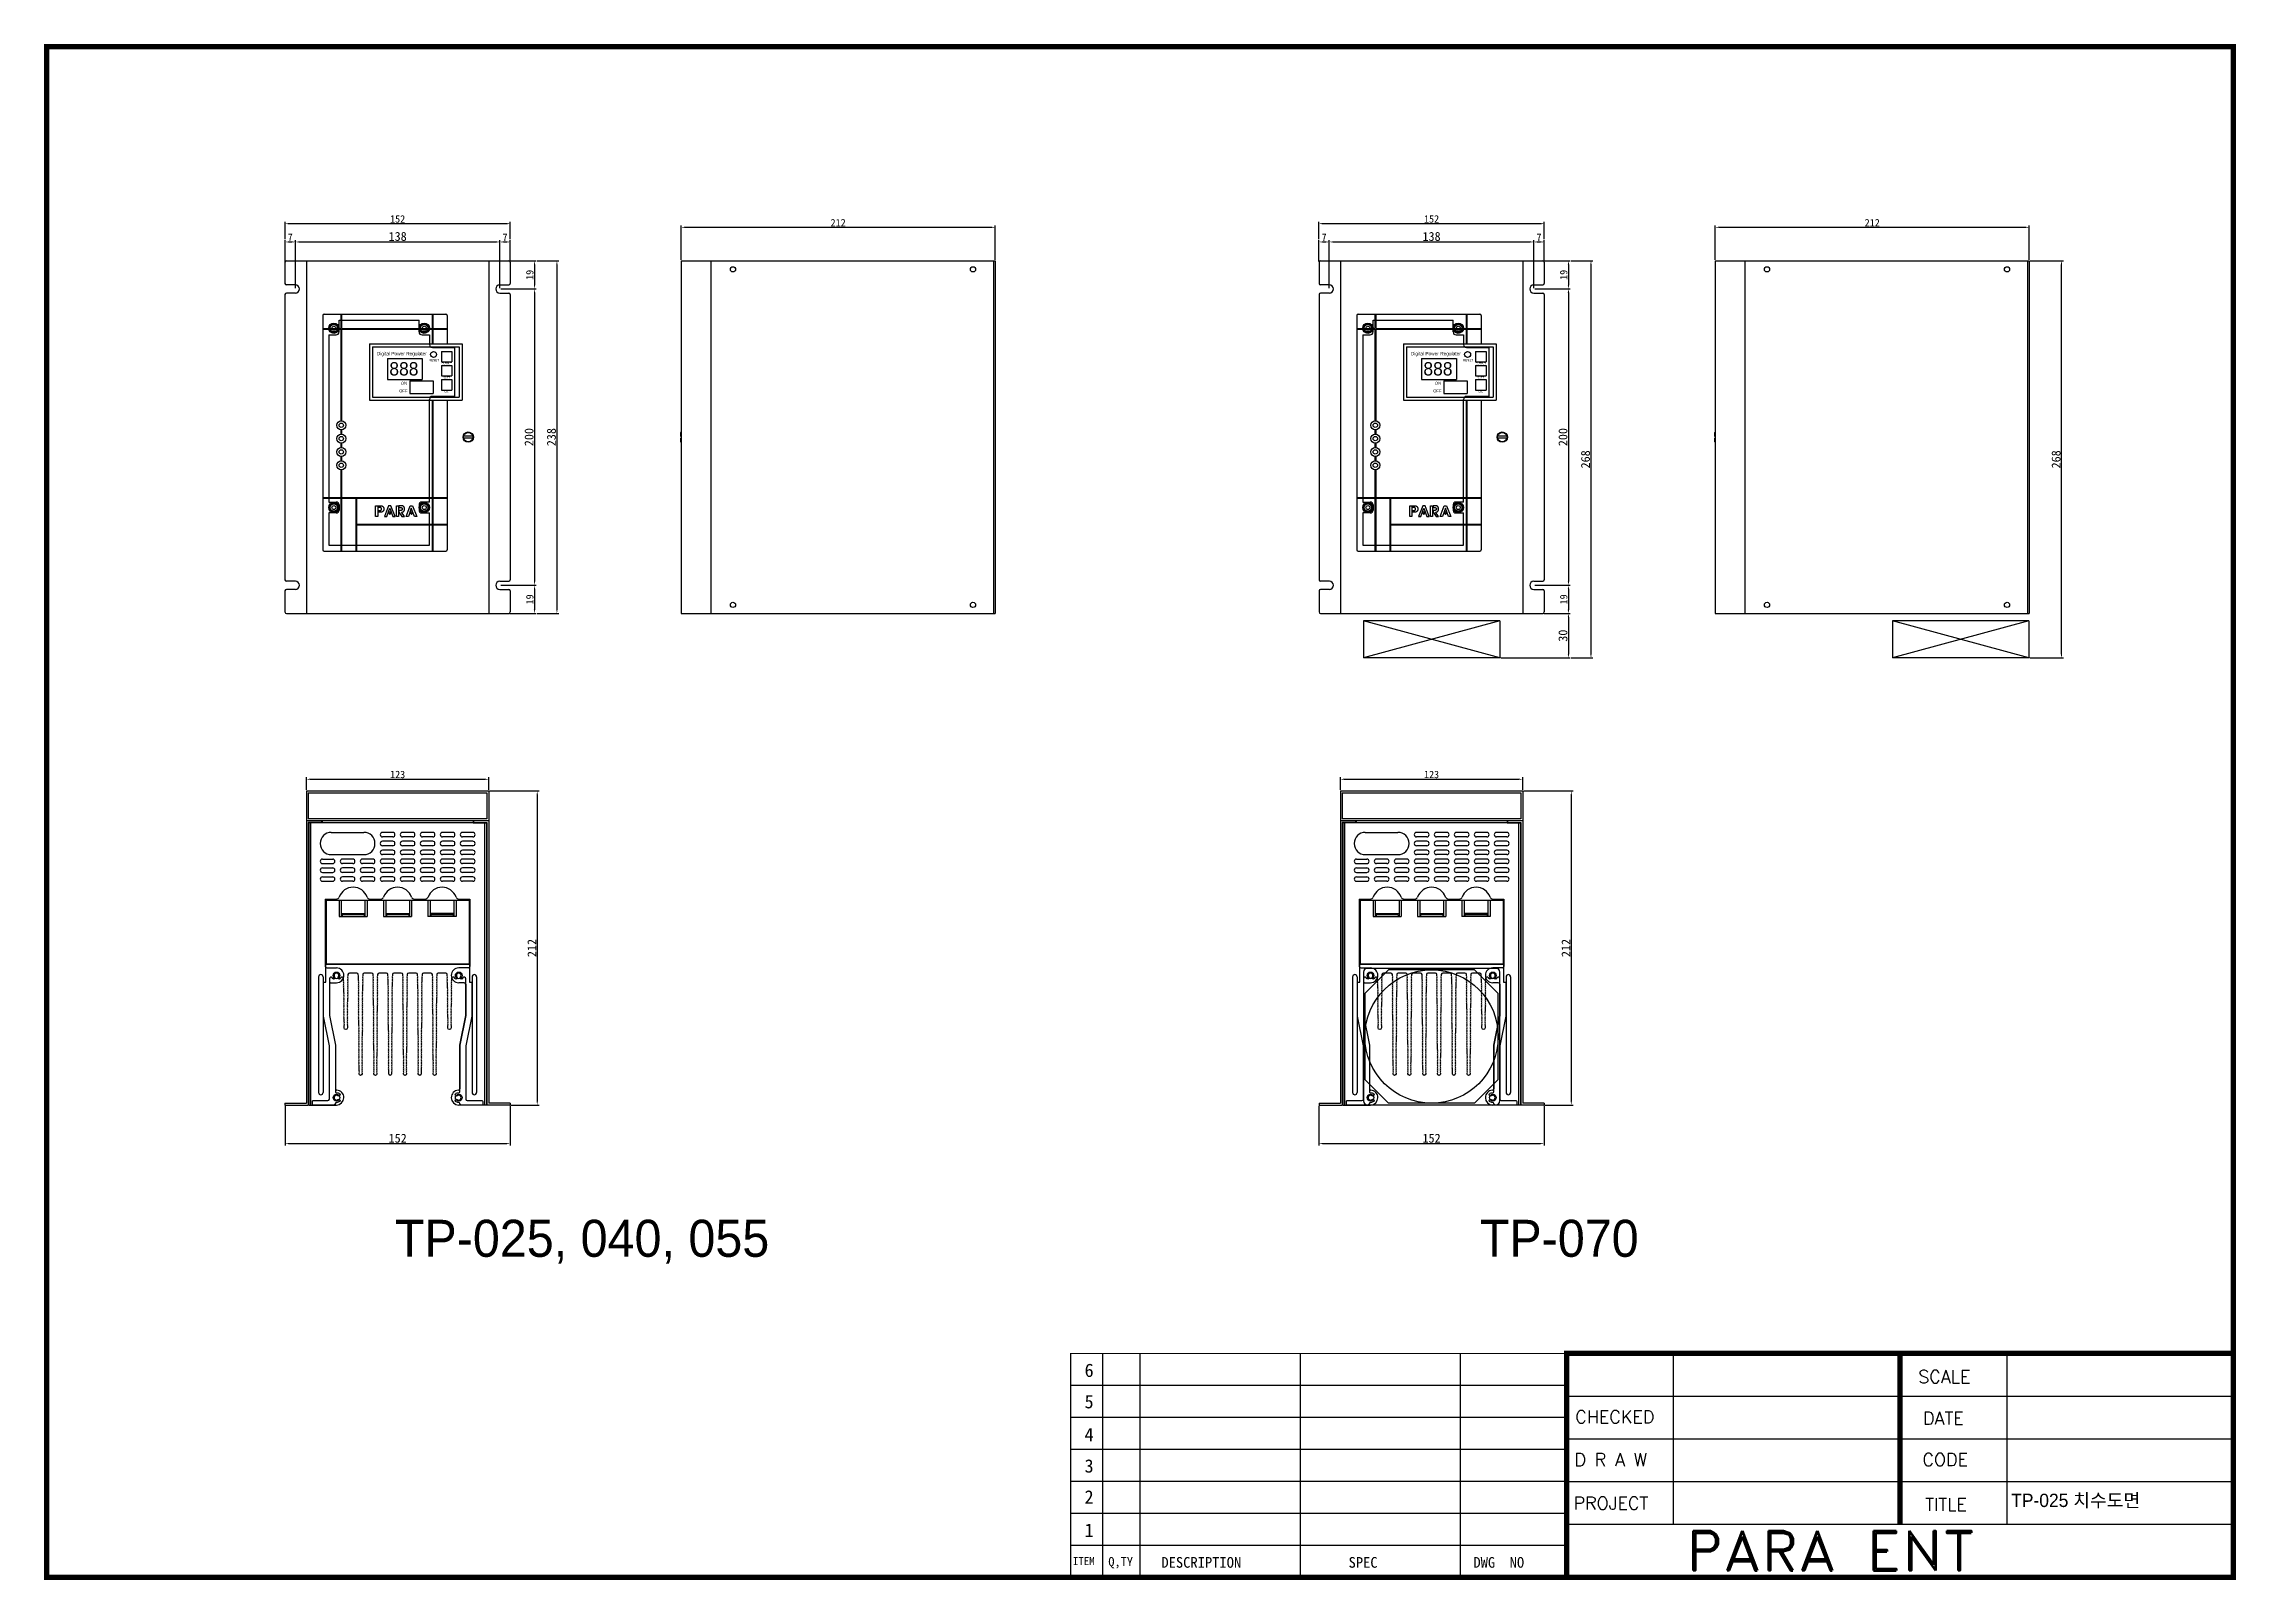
# Model space of a CAD drawing. Header units: millimetres. Extents: x 553 to 2032, y 676 to 1713.
import ezdxf

# ---------------------------------------------------------------- set-up
doc = ezdxf.new("R2010")
doc.units = ezdxf.units.MM
for name, color, linetype in [('Bus-Bar', 7, 'Continuous'), ('Case', 7, 'Continuous'), ('PCB COVER', 7, 'Continuous'), ('단자대', 7, 'Continuous'), ('방열판', 7, 'Continuous'), ('팬', 7, 'Continuous')]:
    doc.layers.add(name, color=color, linetype=linetype)
doc.styles.add('ROMAND', font='romand', dxfattribs={"width": 1.1, "height": 8})
doc.styles.add('ROMANS', font='romans', dxfattribs={"height": 3})
doc.dimstyles.new('ISO-25', dxfattribs={"dimtxt": 6, "dimasz": 2.5, "dimexe": 1.25, "dimexo": 0.625, "dimtad": 1, "dimdsep": 46, "dimtxsty": 'Standard', "dimcen": 2.5, "dimclrd": 6, "dimclre": 6, "dimclrt": 1, "dimadec": 0, "dimazin": 0, "dimtfac": 1, "dimtmove": 0, "dimatfit": 3, "dimfxl": 1, "dimarcsym": 0})
doc.dimstyles.get("Standard").update_dxf_attribs({"dimtxt": 15, "dimasz": 0.18, "dimexe": 0.18, "dimexo": 0.0625, "dimgap": 0.09, "dimtad": 1, "dimzin": 12, "dimdsep": 46, "dimtxsty": 'Standard', "dimcen": 0.09, "dimclrd": 6, "dimclre": 6, "dimclrt": 1, "dimadec": 0, "dimazin": 0, "dimtfac": 1, "dimtofl": 0, "dimtmove": 0, "dimatfit": 3, "dimfxl": 1, "dimtolj": 1, "dimtzin": 0, "dimarcsym": 0})

msp = doc.modelspace()

# ---------------------------------------------------------------- texts
at = {"color": 5, "style": 'ROMANS'}
for s, p in [('SCALE', (1817.924, 808.779)), ('CHECKED', (1586.427, 781.678)), ('DATE', (1821.151, 780.738)), ('D R A W', (1585.839, 752.781)), ('CODE', (1820.712, 752.848)), ('PROJECT', (1585.263, 723.401)), ('TITLE', (1822.55, 722.564))]:
    msp.add_text(s, height=8.64, dxfattribs=at).set_placement(p)
at = {"color": 5, "style": 'ROMAND', "width": 1.1}
msp.add_text('PARA ENT', height=26.88, dxfattribs=at).set_placement((1660.967, 682.237))
at = {"color": 0, "attachment_point": 1}
for s, insert, char_height, width in [('{\\fSwis721 BT|b0|i0|c0|p34;Digital\\f??|b0|i0|c0|p49; \\fSwis721 BT|b0|i0|c0|p34;Power Regulater}', (777.519, 1504.719), 2.3, 35.1239), ('{\\fGulim|b0|i0|c129|p50;888}', (785.992, 1497.79), 9, 20.7472), ('{\\f@ￇ\uffd1ￄￄﾹ\uffd9ￅ\uffc1|b0|i0|c129|p18;RESET}', (812.711, 1499.911), 1.5, 6.6627), ('{\\f@ￇ\uffd1ￄￄﾹ\uffd9ￅ\uffc1|b0|i0|c129|p18;OUTPUT}', (821.333, 1497.462), 1.2, 6.6627), ('{\\fSwis721 BT|b0|i0|c0|p34;Digital\\f??|b0|i0|c0|p49; \\fSwis721 BT|b0|i0|c0|p34;Power Regulater}', (1475.399, 1504.719), 2.3, 35.1239), ('{\\fGulim|b0|i0|c129|p50;888}', (1483.872, 1497.79), 9, 20.7472), ('{\\f@ￇ\uffd1ￄￄﾹ\uffd9ￅ\uffc1|b0|i0|c129|p18;RESET}', (1510.591, 1499.911), 1.5, 6.6627), ('{\\f@ￇ\uffd1ￄￄﾹ\uffd9ￅ\uffc1|b0|i0|c129|p18;OUTPUT}', (1519.212, 1497.462), 1.2, 6.6627), ('{\\f@ￇ\uffd1ￄￄﾹ\uffd9ￅ\uffc1|b0|i0|c129|p18;ON}', (793.836, 1484.541), 2, 5.3252), ('{\\f@ￇ\uffd1ￄￄﾹ\uffd9ￅ\uffc1|b0|i0|c129|p18;SOFT}', (822.452, 1487.962), 1.2, 4.62851), ('{\\f@ￇ\uffd1ￄￄﾹ\uffd9ￅ\uffc1|b0|i0|c129|p18;ON}', (1491.715, 1484.541), 2, 5.3252), ('{\\f@ￇ\uffd1ￄￄﾹ\uffd9ￅ\uffc1|b0|i0|c129|p18;SOFT}', (1520.332, 1487.962), 1.2, 4.62851), ('{\\f@ￇ\uffd1ￄￄﾹ\uffd9ￅ\uffc1|b0|i0|c129|p18;OFF}', (792.665, 1479.396), 2, 6.6627), ('{\\f@ￇ\uffd1ￄￄﾹ\uffd9ￅ\uffc1|b0|i0|c129|p18;O.C}', (823.258, 1478.462), 1.2, 2.88258), ('{\\f@ￇ\uffd1ￄￄﾹ\uffd9ￅ\uffc1|b0|i0|c129|p18;OFF}', (1490.544, 1479.396), 2, 6.6627), ('{\\f@ￇ\uffd1ￄￄﾹ\uffd9ￅ\uffc1|b0|i0|c129|p18;O.C}', (1521.137, 1478.462), 1.2, 2.88258)]:
    msp.add_mtext(s, dxfattribs=dict(at, insert=insert, char_height=char_height, width=width))
at = {"color": 5, "attachment_point": 1}
for s, insert, char_height, width in [('6', (1255.204, 821.94), 9, 11.8566), ('5', (1255.204, 800.757), 9, 11.8566), ('4', (1255.204, 778.564), 9, 11.8566), ('3', (1255.204, 757.38), 9, 11.8566), ('2', (1255.204, 736.449), 9, 11.8566), ('{\\fGulim|b0|i0|c129|p50;TP-025 치수도면}', (1880.576, 734.145), 9, 144.036), ('1', (1255.204, 714.004), 9, 11.8566), ('ITEM', (1247.317, 691.394), 5.4, 7.2), ('Q,TY', (1271.235, 691.394), 6.12, 18), ('DESCRIPTION', (1307.051, 691.394), 7.2, 36), ('SPEC', (1433.384, 691.394), 7.2, 36), ('DWG  NO', (1517.627, 691.394), 7.2, 54)]:
    msp.add_mtext(s, dxfattribs=dict(at, insert=insert, char_height=char_height, width=width))
at = {"layer": '방열판', "char_height": 25, "width": 287.24022, "attachment_point": 1}
for s, insert in [('{\\f@Gulim|b0|i0|c129|p50;TP-025, 040, 055}', (789.683, 918.999)), ('{\\f@Gulim|b0|i0|c129|p50;TP-070}', (1521.919, 918.999))]:
    msp.add_mtext(s, dxfattribs=dict(at, insert=insert))

# ---------------------------------------------------------------- blocks, each defined once
blk = doc.blocks.new('*D1')
at = {"color": 6, "lineweight": -2, "transparency": 16777216}
for p, q in [((982.9, 1566.8), (982.9, 1590.1)), ((985.4, 1588.8), (1192.4, 1588.8)), ((1194.9, 1566.8), (1194.9, 1590.1))]:
    blk.add_line(p, q, dxfattribs=at)
at = {"color": 6, "transparency": 16777216}
for points in [[(985.4, 1589.2), (985.4, 1588.4), (982.9, 1588.8)], [(1192.4, 1589.2), (1192.4, 1588.4), (1194.9, 1588.8)]]:
    blk.add_solid(points, dxfattribs=at)
at = {"layer": 'Defpoints', "color": 0, "transparency": 16777216}
for p in [(1194.9, 1588.8), (982.9, 1566.2), (1194.9, 1566.2)]:
    blk.add_point(p, dxfattribs=at)
at = {"color": 1, "transparency": 16777216, "insert": (1088.9, 1591.9), "char_height": 5, "attachment_point": 5}
blk.add_mtext('212', dxfattribs=at)
blk = doc.blocks.new('*D3')
at = {"color": 6, "lineweight": -2, "transparency": 16777216}
for p, q in [((867.2, 1566.2), (885.1, 1566.2)), ((883.9, 1563.7), (883.9, 1549.7)), ((861.2, 1547.2), (885.1, 1547.2))]:
    blk.add_line(p, q, dxfattribs=at)
at = {"color": 6, "transparency": 16777216}
for points in [[(883.5, 1563.7), (884.3, 1563.7), (883.9, 1566.2)], [(883.5, 1549.7), (884.3, 1549.7), (883.9, 1547.2)]]:
    blk.add_solid(points, dxfattribs=at)
at = {"layer": 'Defpoints', "color": 0, "transparency": 16777216}
for p in [(866.6, 1566.2), (860.6, 1547.2), (883.9, 1547.2)]:
    blk.add_point(p, dxfattribs=at)
at = {"color": 1, "transparency": 16777216, "insert": (880.8, 1556.7), "char_height": 5, "attachment_point": 5, "rotation": 90}
blk.add_mtext('19', dxfattribs=at)
blk = doc.blocks.new('*D4')
at = {"color": 6, "lineweight": -2, "transparency": 16777216}
for p, q in [((861.2, 1347.2), (885.1, 1347.2)), ((883.9, 1344.7), (883.9, 1330.7)), ((867.2, 1328.2), (885.1, 1328.2))]:
    blk.add_line(p, q, dxfattribs=at)
at = {"color": 6, "transparency": 16777216}
for points in [[(883.5, 1344.7), (884.3, 1344.7), (883.9, 1347.2)], [(883.5, 1330.7), (884.3, 1330.7), (883.9, 1328.2)]]:
    blk.add_solid(points, dxfattribs=at)
at = {"layer": 'Defpoints', "color": 0, "transparency": 16777216}
for p in [(860.6, 1347.2), (866.6, 1328.2), (883.9, 1328.2)]:
    blk.add_point(p, dxfattribs=at)
at = {"color": 1, "transparency": 16777216, "insert": (880.8, 1337.7), "char_height": 5, "attachment_point": 5, "rotation": 90}
blk.add_mtext('19', dxfattribs=at)
blk = doc.blocks.new('*D5')
at = {"color": 6, "lineweight": -2, "transparency": 16777216}
for p, q in [((715.6, 1565.8), (715.6, 1580.2)), ((718.1, 1578.9), (720.1, 1578.9)), ((722.6, 1547.8), (722.6, 1580.2))]:
    blk.add_line(p, q, dxfattribs=at)
at = {"color": 6, "transparency": 16777216}
for points in [[(718.1, 1579.3), (718.1, 1578.5), (715.6, 1578.9)], [(720.1, 1579.3), (720.1, 1578.5), (722.6, 1578.9)]]:
    blk.add_solid(points, dxfattribs=at)
at = {"layer": 'Defpoints', "color": 0, "transparency": 16777216}
for p in [(722.6, 1578.9), (715.6, 1565.2), (722.6, 1547.2)]:
    blk.add_point(p, dxfattribs=at)
at = {"color": 1, "transparency": 16777216, "insert": (719.1, 1582.1), "char_height": 5, "attachment_point": 5}
blk.add_mtext('7', dxfattribs=at)
blk = doc.blocks.new('*D6')
at = {"color": 6, "lineweight": -2, "transparency": 16777216}
for p, q in [((860.6, 1547.8), (860.6, 1580.2)), ((863.1, 1578.9), (865.1, 1578.9)), ((867.6, 1565.8), (867.6, 1580.2))]:
    blk.add_line(p, q, dxfattribs=at)
at = {"color": 6, "transparency": 16777216}
for points in [[(863.1, 1579.3), (863.1, 1578.5), (860.6, 1578.9)], [(865.1, 1579.3), (865.1, 1578.5), (867.6, 1578.9)]]:
    blk.add_solid(points, dxfattribs=at)
at = {"layer": 'Defpoints', "color": 0, "transparency": 16777216}
for p in [(867.6, 1578.9), (867.6, 1565.2), (860.6, 1547.2)]:
    blk.add_point(p, dxfattribs=at)
at = {"color": 1, "transparency": 16777216, "insert": (864.1, 1582.1), "char_height": 5, "attachment_point": 5}
blk.add_mtext('7', dxfattribs=at)
blk = doc.blocks.new('*D2')
at = {"color": 6, "lineweight": -2, "transparency": 16777216}
for p, q in [((715.6, 1580.8), (715.6, 1592.5)), ((865.1, 1591.2), (718.1, 1591.2)), ((867.6, 1580.8), (867.6, 1592.5))]:
    blk.add_line(p, q, dxfattribs=at)
at = {"color": 6, "transparency": 16777216}
for points in [[(718.1, 1591.7), (718.1, 1590.8), (715.6, 1591.2)], [(865.1, 1591.7), (865.1, 1590.8), (867.6, 1591.2)]]:
    blk.add_solid(points, dxfattribs=at)
at = {"layer": 'Defpoints', "color": 0, "transparency": 16777216}
for p in [(715.6, 1591.2), (715.6, 1580.2), (867.6, 1580.2)]:
    blk.add_point(p, dxfattribs=at)
at = {"color": 1, "transparency": 16777216, "insert": (791.6, 1594.4), "char_height": 5, "attachment_point": 5}
blk.add_mtext('152', dxfattribs=at)
blk = doc.blocks.new('*D7')
at = {"layer": 'Defpoints', "color": 0, "transparency": 16777216}
for p in [(860.6, 1578.9), (722.6, 1547.2), (860.6, 1547.2)]:
    blk.add_point(p, dxfattribs=at)
at = {"layer": '방열판', "color": 6, "lineweight": -2, "transparency": 16777216}
for p, q in [((722.6, 1547.8), (722.6, 1580.2)), ((725.1, 1578.9), (858.1, 1578.9)), ((860.6, 1547.8), (860.6, 1580.2))]:
    blk.add_line(p, q, dxfattribs=at)
at = {"layer": '방열판', "color": 6, "transparency": 16777216}
for points in [[(725.1, 1579.3), (725.1, 1578.5), (722.6, 1578.9)], [(858.1, 1579.3), (858.1, 1578.5), (860.6, 1578.9)]]:
    blk.add_solid(points, dxfattribs=at)
at = {"layer": '방열판', "color": 1, "transparency": 16777216, "insert": (791.6, 1582.6), "char_height": 6, "attachment_point": 5}
blk.add_mtext('138', dxfattribs=at)
blk = doc.blocks.new('*D8')
at = {"layer": 'Defpoints', "color": 0, "transparency": 16777216}
for p in [(860.6, 1547.2), (860.6, 1347.2), (883.9, 1347.2)]:
    blk.add_point(p, dxfattribs=at)
at = {"layer": '방열판', "color": 6, "lineweight": -2, "transparency": 16777216}
for p, q in [((861.2, 1547.2), (885.1, 1547.2)), ((883.9, 1544.7), (883.9, 1349.7)), ((861.2, 1347.2), (885.1, 1347.2))]:
    blk.add_line(p, q, dxfattribs=at)
at = {"layer": '방열판', "color": 6, "transparency": 16777216}
for points in [[(883.5, 1544.7), (884.3, 1544.7), (883.9, 1547.2)], [(883.5, 1349.7), (884.3, 1349.7), (883.9, 1347.2)]]:
    blk.add_solid(points, dxfattribs=at)
at = {"layer": '방열판', "color": 1, "transparency": 16777216, "insert": (880.3, 1447.2), "char_height": 6, "attachment_point": 5, "rotation": 90}
blk.add_mtext('200', dxfattribs=at)
blk = doc.blocks.new('*D9')
at = {"layer": 'Defpoints', "color": 0, "transparency": 16777216}
for p in [(885.1, 1566.2), (885.1, 1328.2), (899.1, 1328.2)]:
    blk.add_point(p, dxfattribs=at)
at = {"layer": '방열판', "color": 6, "lineweight": -2, "transparency": 16777216}
for p, q in [((885.8, 1566.2), (900.3, 1566.2)), ((899.1, 1563.7), (899.1, 1330.7)), ((885.8, 1328.2), (900.3, 1328.2))]:
    blk.add_line(p, q, dxfattribs=at)
at = {"layer": '방열판', "color": 6, "transparency": 16777216}
for points in [[(898.7, 1563.7), (899.5, 1563.7), (899.1, 1566.2)], [(898.7, 1330.7), (899.5, 1330.7), (899.1, 1328.2)]]:
    blk.add_solid(points, dxfattribs=at)
at = {"layer": '방열판', "color": 1, "transparency": 16777216, "insert": (895.4, 1447.2), "char_height": 6, "attachment_point": 5, "rotation": 90}
blk.add_mtext('238', dxfattribs=at)
blk = doc.blocks.new('*D13')
at = {"color": 6, "lineweight": -2, "transparency": 16777216}
for p, q in [((1680.8, 1566.8), (1680.8, 1590.1)), ((1683.3, 1588.8), (1890.3, 1588.8)), ((1892.8, 1566.8), (1892.8, 1590.1))]:
    blk.add_line(p, q, dxfattribs=at)
at = {"color": 6, "transparency": 16777216}
for points in [[(1683.3, 1589.2), (1683.3, 1588.4), (1680.8, 1588.8)], [(1890.3, 1589.2), (1890.3, 1588.4), (1892.8, 1588.8)]]:
    blk.add_solid(points, dxfattribs=at)
at = {"layer": 'Defpoints', "color": 0, "transparency": 16777216}
for p in [(1892.8, 1588.8), (1680.8, 1566.2), (1892.8, 1566.2)]:
    blk.add_point(p, dxfattribs=at)
at = {"color": 1, "transparency": 16777216, "insert": (1786.8, 1591.9), "char_height": 5, "attachment_point": 5}
blk.add_mtext('212', dxfattribs=at)
blk = doc.blocks.new('*D18')
at = {"color": 6, "lineweight": -2, "transparency": 16777216}
for p, q in [((1565.1, 1566.2), (1583, 1566.2)), ((1581.8, 1563.7), (1581.8, 1549.7)), ((1559.1, 1547.2), (1583, 1547.2))]:
    blk.add_line(p, q, dxfattribs=at)
at = {"color": 6, "transparency": 16777216}
for points in [[(1581.3, 1563.7), (1582.2, 1563.7), (1581.8, 1566.2)], [(1581.3, 1549.7), (1582.2, 1549.7), (1581.8, 1547.2)]]:
    blk.add_solid(points, dxfattribs=at)
at = {"layer": 'Defpoints', "color": 0, "transparency": 16777216}
for p in [(1564.4, 1566.2), (1558.4, 1547.2), (1581.8, 1547.2)]:
    blk.add_point(p, dxfattribs=at)
at = {"color": 1, "transparency": 16777216, "insert": (1578.6, 1556.7), "char_height": 5, "attachment_point": 5, "rotation": 90}
blk.add_mtext('19', dxfattribs=at)
blk = doc.blocks.new('*D19')
at = {"color": 6, "lineweight": -2, "transparency": 16777216}
for p, q in [((1559.1, 1347.2), (1583, 1347.2)), ((1581.8, 1344.7), (1581.8, 1330.7)), ((1565.1, 1328.2), (1583, 1328.2))]:
    blk.add_line(p, q, dxfattribs=at)
at = {"color": 6, "transparency": 16777216}
for points in [[(1581.3, 1344.7), (1582.2, 1344.7), (1581.8, 1347.2)], [(1581.3, 1330.7), (1582.2, 1330.7), (1581.8, 1328.2)]]:
    blk.add_solid(points, dxfattribs=at)
at = {"layer": 'Defpoints', "color": 0, "transparency": 16777216}
for p in [(1558.4, 1347.2), (1564.4, 1328.2), (1581.8, 1328.2)]:
    blk.add_point(p, dxfattribs=at)
at = {"color": 1, "transparency": 16777216, "insert": (1578.6, 1337.7), "char_height": 5, "attachment_point": 5, "rotation": 90}
blk.add_mtext('19', dxfattribs=at)
blk = doc.blocks.new('*D20')
at = {"color": 6, "lineweight": -2, "transparency": 16777216}
for p, q in [((1413.4, 1565.8), (1413.4, 1580.2)), ((1415.9, 1578.9), (1417.9, 1578.9)), ((1420.4, 1547.8), (1420.4, 1580.2))]:
    blk.add_line(p, q, dxfattribs=at)
at = {"color": 6, "transparency": 16777216}
for points in [[(1415.9, 1579.3), (1415.9, 1578.5), (1413.4, 1578.9)], [(1417.9, 1579.3), (1417.9, 1578.5), (1420.4, 1578.9)]]:
    blk.add_solid(points, dxfattribs=at)
at = {"layer": 'Defpoints', "color": 0, "transparency": 16777216}
for p in [(1420.4, 1578.9), (1413.4, 1565.2), (1420.4, 1547.2)]:
    blk.add_point(p, dxfattribs=at)
at = {"color": 1, "transparency": 16777216, "insert": (1416.9, 1582.1), "char_height": 5, "attachment_point": 5}
blk.add_mtext('7', dxfattribs=at)
blk = doc.blocks.new('*D21')
at = {"color": 6, "lineweight": -2, "transparency": 16777216}
for p, q in [((1558.4, 1547.8), (1558.4, 1580.2)), ((1560.9, 1578.9), (1562.9, 1578.9)), ((1565.4, 1565.8), (1565.4, 1580.2))]:
    blk.add_line(p, q, dxfattribs=at)
at = {"color": 6, "transparency": 16777216}
for points in [[(1560.9, 1579.3), (1560.9, 1578.5), (1558.4, 1578.9)], [(1562.9, 1579.3), (1562.9, 1578.5), (1565.4, 1578.9)]]:
    blk.add_solid(points, dxfattribs=at)
at = {"layer": 'Defpoints', "color": 0, "transparency": 16777216}
for p in [(1565.4, 1578.9), (1565.4, 1565.2), (1558.4, 1547.2)]:
    blk.add_point(p, dxfattribs=at)
at = {"color": 1, "transparency": 16777216, "insert": (1561.9, 1582.1), "char_height": 5, "attachment_point": 5}
blk.add_mtext('7', dxfattribs=at)
blk = doc.blocks.new('*D14')
at = {"color": 6, "lineweight": -2, "transparency": 16777216}
for p, q in [((1413.4, 1580.8), (1413.4, 1592.5)), ((1562.9, 1591.2), (1415.9, 1591.2)), ((1565.4, 1580.8), (1565.4, 1592.5))]:
    blk.add_line(p, q, dxfattribs=at)
at = {"color": 6, "transparency": 16777216}
for points in [[(1415.9, 1591.7), (1415.9, 1590.8), (1413.4, 1591.2)], [(1562.9, 1591.7), (1562.9, 1590.8), (1565.4, 1591.2)]]:
    blk.add_solid(points, dxfattribs=at)
at = {"layer": 'Defpoints', "color": 0, "transparency": 16777216}
for p in [(1413.4, 1591.2), (1413.4, 1580.2), (1565.4, 1580.2)]:
    blk.add_point(p, dxfattribs=at)
at = {"color": 1, "transparency": 16777216, "insert": (1489.4, 1594.4), "char_height": 5, "attachment_point": 5}
blk.add_mtext('152', dxfattribs=at)
blk = doc.blocks.new('*D15')
at = {"layer": 'Defpoints', "color": 0, "transparency": 16777216}
for p in [(1558.4, 1578.9), (1420.4, 1547.2), (1558.4, 1547.2)]:
    blk.add_point(p, dxfattribs=at)
at = {"layer": '방열판', "color": 6, "lineweight": -2, "transparency": 16777216}
for p, q in [((1420.4, 1547.8), (1420.4, 1580.2)), ((1422.9, 1578.9), (1555.9, 1578.9)), ((1558.4, 1547.8), (1558.4, 1580.2))]:
    blk.add_line(p, q, dxfattribs=at)
at = {"layer": '방열판', "color": 6, "transparency": 16777216}
for points in [[(1422.9, 1579.3), (1422.9, 1578.5), (1420.4, 1578.9)], [(1555.9, 1579.3), (1555.9, 1578.5), (1558.4, 1578.9)]]:
    blk.add_solid(points, dxfattribs=at)
at = {"layer": '방열판', "color": 1, "transparency": 16777216, "insert": (1489.4, 1582.6), "char_height": 6, "attachment_point": 5}
blk.add_mtext('138', dxfattribs=at)
blk = doc.blocks.new('*D10')
at = {"layer": 'Defpoints', "color": 0, "transparency": 16777216}
for p in [(1558.4, 1547.2), (1558.4, 1347.2), (1581.8, 1347.2)]:
    blk.add_point(p, dxfattribs=at)
at = {"layer": '방열판', "color": 6, "lineweight": -2, "transparency": 16777216}
for p, q in [((1559.1, 1547.2), (1583, 1547.2)), ((1581.8, 1544.7), (1581.8, 1349.7)), ((1559.1, 1347.2), (1583, 1347.2))]:
    blk.add_line(p, q, dxfattribs=at)
at = {"layer": '방열판', "color": 6, "transparency": 16777216}
for points in [[(1581.3, 1544.7), (1582.2, 1544.7), (1581.8, 1547.2)], [(1581.3, 1349.7), (1582.2, 1349.7), (1581.8, 1347.2)]]:
    blk.add_solid(points, dxfattribs=at)
at = {"layer": '방열판', "color": 1, "transparency": 16777216, "insert": (1578.1, 1447.2), "char_height": 6, "attachment_point": 5, "rotation": 90}
blk.add_mtext('200', dxfattribs=at)
blk = doc.blocks.new('*D11')
at = {"layer": 'Defpoints', "color": 0, "transparency": 16777216}
for p in [(1583, 1566.2), (1583, 1298.2), (1597, 1298.2)]:
    blk.add_point(p, dxfattribs=at)
at = {"layer": '방열판', "color": 6, "lineweight": -2, "transparency": 16777216}
for p, q in [((1583.6, 1566.2), (1598.2, 1566.2)), ((1597, 1563.7), (1597, 1300.7)), ((1583.6, 1298.2), (1598.2, 1298.2))]:
    blk.add_line(p, q, dxfattribs=at)
at = {"layer": '방열판', "color": 6, "transparency": 16777216}
for points in [[(1596.5, 1563.7), (1597.4, 1563.7), (1597, 1566.2)], [(1596.5, 1300.7), (1597.4, 1300.7), (1597, 1298.2)]]:
    blk.add_solid(points, dxfattribs=at)
at = {"layer": '방열판', "color": 1, "transparency": 16777216, "insert": (1593.3, 1432.2), "char_height": 6, "attachment_point": 5, "rotation": 90}
blk.add_mtext('268', dxfattribs=at)
blk = doc.blocks.new('*D12')
at = {"color": 6, "lineweight": -2, "transparency": 16777216}
for p, q in [((715.6, 995.8), (715.6, 969.1)), ((867.6, 995.8), (867.6, 969.1)), ((718.1, 970.4), (865.1, 970.4))]:
    blk.add_line(p, q, dxfattribs=at)
at = {"color": 6, "transparency": 16777216}
for points in [[(718.1, 970.8), (718.1, 970), (715.6, 970.4)], [(865.1, 970.8), (865.1, 970), (867.6, 970.4)]]:
    blk.add_solid(points, dxfattribs=at)
at = {"layer": 'Defpoints', "color": 0, "transparency": 16777216}
for p in [(715.6, 996.4), (867.6, 996.4), (867.6, 970.4)]:
    blk.add_point(p, dxfattribs=at)
at = {"color": 1, "transparency": 16777216, "insert": (791.6, 974), "char_height": 6, "attachment_point": 5}
blk.add_mtext('152', dxfattribs=at)
blk = doc.blocks.new('*D16')
at = {"color": 6, "lineweight": -2, "transparency": 16777216}
for p, q in [((730.1, 1209.1), (730.1, 1217.6)), ((732.6, 1216.3), (850.6, 1216.3)), ((853.1, 1209.1), (853.1, 1217.6))]:
    blk.add_line(p, q, dxfattribs=at)
at = {"color": 6, "transparency": 16777216}
for points in [[(732.6, 1216.7), (732.6, 1215.9), (730.1, 1216.3)], [(850.6, 1216.7), (850.6, 1215.9), (853.1, 1216.3)]]:
    blk.add_solid(points, dxfattribs=at)
at = {"layer": 'Defpoints', "color": 0, "transparency": 16777216}
for p in [(853.1, 1216.3), (730.1, 1208.4), (853.1, 1208.4)]:
    blk.add_point(p, dxfattribs=at)
at = {"color": 1, "transparency": 16777216, "insert": (791.6, 1219.5), "char_height": 5, "attachment_point": 5}
blk.add_mtext('123', dxfattribs=at)
blk = doc.blocks.new('*D17')
at = {"layer": 'Defpoints', "color": 0, "transparency": 16777216}
for p in [(853.1, 1208.4), (867.6, 996.4), (885.8, 996.4)]:
    blk.add_point(p, dxfattribs=at)
at = {"layer": '방열판', "color": 6, "lineweight": -2, "transparency": 16777216}
for p, q in [((853.7, 1208.4), (887, 1208.4)), ((885.8, 1205.9), (885.8, 998.9)), ((868.2, 996.4), (887, 996.4))]:
    blk.add_line(p, q, dxfattribs=at)
at = {"layer": '방열판', "color": 6, "transparency": 16777216}
for points in [[(885.4, 1205.9), (886.2, 1205.9), (885.8, 1208.4)], [(885.4, 998.9), (886.2, 998.9), (885.8, 996.4)]]:
    blk.add_solid(points, dxfattribs=at)
at = {"layer": '방열판', "color": 1, "transparency": 16777216, "insert": (882.2, 1102.4), "char_height": 6, "attachment_point": 5, "rotation": 90}
blk.add_mtext('212', dxfattribs=at)
blk = doc.blocks.new('*D22')
at = {"color": 6, "lineweight": -2, "transparency": 16777216}
for p, q in [((1413.4, 995.8), (1413.4, 969.1)), ((1565.4, 995.8), (1565.4, 969.1)), ((1415.9, 970.4), (1562.9, 970.4))]:
    blk.add_line(p, q, dxfattribs=at)
at = {"color": 6, "transparency": 16777216}
for points in [[(1415.9, 970.8), (1415.9, 970), (1413.4, 970.4)], [(1562.9, 970.8), (1562.9, 970), (1565.4, 970.4)]]:
    blk.add_solid(points, dxfattribs=at)
at = {"layer": 'Defpoints', "color": 0, "transparency": 16777216}
for p in [(1413.4, 996.4), (1565.4, 996.4), (1565.4, 970.4)]:
    blk.add_point(p, dxfattribs=at)
at = {"color": 1, "transparency": 16777216, "insert": (1489.4, 974), "char_height": 6, "attachment_point": 5}
blk.add_mtext('152', dxfattribs=at)
blk = doc.blocks.new('*D23')
at = {"color": 6, "lineweight": -2, "transparency": 16777216}
for p, q in [((1427.9, 1209.1), (1427.9, 1217.6)), ((1430.4, 1216.3), (1548.4, 1216.3)), ((1550.9, 1209.1), (1550.9, 1217.6))]:
    blk.add_line(p, q, dxfattribs=at)
at = {"color": 6, "transparency": 16777216}
for points in [[(1430.4, 1216.7), (1430.4, 1215.9), (1427.9, 1216.3)], [(1548.4, 1216.7), (1548.4, 1215.9), (1550.9, 1216.3)]]:
    blk.add_solid(points, dxfattribs=at)
at = {"layer": 'Defpoints', "color": 0, "transparency": 16777216}
for p in [(1550.9, 1216.3), (1427.9, 1208.4), (1550.9, 1208.4)]:
    blk.add_point(p, dxfattribs=at)
at = {"color": 1, "transparency": 16777216, "insert": (1489.4, 1219.5), "char_height": 5, "attachment_point": 5}
blk.add_mtext('123', dxfattribs=at)
blk = doc.blocks.new('*D24')
at = {"layer": 'Defpoints', "color": 0, "transparency": 16777216}
for p in [(1550.9, 1208.4), (1565.4, 996.4), (1583.7, 996.4)]:
    blk.add_point(p, dxfattribs=at)
at = {"layer": '방열판', "color": 6, "lineweight": -2, "transparency": 16777216}
for p, q in [((1551.6, 1208.4), (1584.9, 1208.4)), ((1583.7, 1205.9), (1583.7, 998.9)), ((1566.1, 996.4), (1584.9, 996.4))]:
    blk.add_line(p, q, dxfattribs=at)
at = {"layer": '방열판', "color": 6, "transparency": 16777216}
for points in [[(1583.3, 1205.9), (1584.1, 1205.9), (1583.7, 1208.4)], [(1583.3, 998.9), (1584.1, 998.9), (1583.7, 996.4)]]:
    blk.add_solid(points, dxfattribs=at)
at = {"layer": '방열판', "color": 1, "transparency": 16777216, "insert": (1580.1, 1102.4), "char_height": 6, "attachment_point": 5, "rotation": 90}
blk.add_mtext('212', dxfattribs=at)
blk = doc.blocks.new('*D25')
at = {"color": 6, "lineweight": -2, "transparency": 16777216}
for p, q in [((1565.1, 1328.2), (1583, 1328.2)), ((1581.8, 1325.7), (1581.8, 1300.7)), ((1536.1, 1298.2), (1583, 1298.2))]:
    blk.add_line(p, q, dxfattribs=at)
at = {"color": 6, "transparency": 16777216}
for points in [[(1581.3, 1325.7), (1582.2, 1325.7), (1581.8, 1328.2)], [(1581.3, 1300.7), (1582.2, 1300.7), (1581.8, 1298.2)]]:
    blk.add_solid(points, dxfattribs=at)
at = {"layer": 'Defpoints', "color": 0, "transparency": 16777216}
for p in [(1564.4, 1328.2), (1535.4, 1298.2), (1581.8, 1298.2)]:
    blk.add_point(p, dxfattribs=at)
at = {"color": 1, "transparency": 16777216, "insert": (1578.1, 1313.2), "char_height": 6, "attachment_point": 5, "rotation": 90}
blk.add_mtext('30', dxfattribs=at)
blk = doc.blocks.new('*D26')
at = {"color": 6, "lineweight": -2, "transparency": 16777216}
for p, q in [((1893.4, 1566.2), (1915.8, 1566.2)), ((1914.5, 1300.7), (1914.5, 1563.7)), ((1893.2, 1298.2), (1915.8, 1298.2))]:
    blk.add_line(p, q, dxfattribs=at)
at = {"color": 6, "transparency": 16777216}
for points in [[(1914.1, 1563.7), (1915, 1563.7), (1914.5, 1566.2)], [(1914.1, 1300.7), (1915, 1300.7), (1914.5, 1298.2)]]:
    blk.add_solid(points, dxfattribs=at)
at = {"layer": 'Defpoints', "color": 0, "transparency": 16777216}
for p in [(1892.8, 1566.2), (1914.5, 1566.2), (1892.5, 1298.2)]:
    blk.add_point(p, dxfattribs=at)
at = {"color": 1, "transparency": 16777216, "insert": (1910.9, 1432.2), "char_height": 6, "attachment_point": 5, "rotation": 90}
blk.add_mtext('268', dxfattribs=at)

# ---------------------------------------------------------------- dimensions: what is measured, and where the dimension line sits
at = {"color": 0}
for base, p1, p2, override, picture, middle in [((715.557, 1591.242), (867.557, 1580.175), (715.557, 1580.175), {"dimtxt": 5, "dimasz": 2.5, "dimexe": 1.25, "dimexo": 0.625, "dimgap": 0.625, "dimzin": 8, "dimcen": 2.5, "dimtofl": 1, "dimtolj": 0, "dimtzin": 8}, '*D2', (791.557, 1594.367)), ((722.557, 1578.925), (715.557, 1565.192), (722.557, 1547.192), {"dimtxt": 5, "dimasz": 2.5, "dimexe": 1.25, "dimexo": 0.625, "dimgap": 0.625, "dimzin": 8, "dimcen": 2.5, "dimtofl": 1, "dimtolj": 0, "dimtzin": 8}, '*D5', (719.057, 1582.05)), ((867.557, 1578.925), (860.557, 1547.192), (867.557, 1565.192), {"dimtxt": 5, "dimasz": 2.5, "dimexe": 1.25, "dimexo": 0.625, "dimgap": 0.625, "dimzin": 8, "dimcen": 2.5, "dimtofl": 1, "dimtmove": 1, "dimtolj": 0, "dimtzin": 8}, '*D6', (864.057, 1582.05)), ((1413.436, 1591.242), (1565.436, 1580.175), (1413.436, 1580.175), {"dimtxt": 5, "dimasz": 2.5, "dimexe": 1.25, "dimexo": 0.625, "dimgap": 0.625, "dimzin": 8, "dimcen": 2.5, "dimtofl": 1, "dimtolj": 0, "dimtzin": 8}, '*D14', (1489.436, 1594.367)), ((1420.436, 1578.925), (1413.436, 1565.192), (1420.436, 1547.192), {"dimtxt": 5, "dimasz": 2.5, "dimexe": 1.25, "dimexo": 0.625, "dimgap": 0.625, "dimzin": 8, "dimcen": 2.5, "dimtofl": 1, "dimtolj": 0, "dimtzin": 8}, '*D20', (1416.936, 1582.05)), ((1565.436, 1578.925), (1558.436, 1547.192), (1565.436, 1565.192), {"dimtxt": 5, "dimasz": 2.5, "dimexe": 1.25, "dimexo": 0.625, "dimgap": 0.625, "dimzin": 8, "dimcen": 2.5, "dimtofl": 1, "dimtmove": 1, "dimtolj": 0, "dimtzin": 8}, '*D21', (1561.936, 1582.05)), ((853.057, 1216.328), (730.057, 1208.427), (853.057, 1208.427), {"dimtxt": 5, "dimasz": 2.5, "dimexe": 1.25, "dimexo": 0.625, "dimgap": 0.625, "dimzin": 8, "dimcen": 2.5, "dimtofl": 1, "dimtolj": 0, "dimtzin": 8}, '*D16', (791.557, 1219.453)), ((1550.936, 1216.328), (1427.936, 1208.427), (1550.936, 1208.427), {"dimtxt": 5, "dimasz": 2.5, "dimexe": 1.25, "dimexo": 0.625, "dimgap": 0.625, "dimzin": 8, "dimcen": 2.5, "dimtofl": 1, "dimtolj": 0, "dimtzin": 8}, '*D23', (1489.436, 1219.453))]:
    dim = msp.add_linear_dim(base=base, p1=p1, p2=p2, dimstyle='Standard', override=override, dxfattribs=at)
    dim.commit()
    dim.dimension.update_dxf_attribs({"geometry": picture, "text_midpoint": middle})
for base, p1, p2, angle, override, picture, middle in [((1194.906, 1588.812), (982.906, 1566.192), (1194.906, 1566.192), 180, {"dimtxt": 5, "dimasz": 2.5, "dimexe": 1.25, "dimexo": 0.625, "dimgap": 0.625, "dimzin": 8, "dimcen": 2.5, "dimtofl": 1, "dimtolj": 0, "dimtzin": 8}, '*D1', (1088.906, 1591.937)), ((1892.785, 1588.812), (1680.785, 1566.192), (1892.785, 1566.192), 180, {"dimtxt": 5, "dimasz": 2.5, "dimexe": 1.25, "dimexo": 0.625, "dimgap": 0.625, "dimzin": 8, "dimcen": 2.5, "dimtofl": 1, "dimtolj": 0, "dimtzin": 8}, '*D13', (1786.785, 1591.937)), ((883.877, 1547.192), (866.557, 1566.192), (860.557, 1547.192), 90, {"dimtxt": 5, "dimasz": 2.5, "dimexe": 1.25, "dimexo": 0.625, "dimgap": 0.625, "dimzin": 8, "dimcen": 2.5, "dimtofl": 1, "dimtolj": 0, "dimtzin": 8}, '*D3', (880.752, 1556.692)), ((1581.756, 1547.192), (1564.436, 1566.192), (1558.436, 1547.192), 90, {"dimtxt": 5, "dimasz": 2.5, "dimexe": 1.25, "dimexo": 0.625, "dimgap": 0.625, "dimzin": 8, "dimcen": 2.5, "dimtofl": 1, "dimtolj": 0, "dimtzin": 8}, '*D18', (1578.631, 1556.692)), ((883.877, 1328.192), (860.557, 1347.192), (866.557, 1328.192), 90, {"dimtxt": 5, "dimasz": 2.5, "dimexe": 1.25, "dimexo": 0.625, "dimgap": 0.625, "dimzin": 8, "dimcen": 2.5, "dimtofl": 1, "dimtmove": 1, "dimtolj": 0, "dimtzin": 8}, '*D4', (880.752, 1337.692)), ((1581.756, 1328.192), (1558.436, 1347.192), (1564.436, 1328.192), 90, {"dimtxt": 5, "dimasz": 2.5, "dimexe": 1.25, "dimexo": 0.625, "dimgap": 0.625, "dimzin": 8, "dimcen": 2.5, "dimtofl": 1, "dimtmove": 1, "dimtolj": 0, "dimtzin": 8}, '*D19', (1578.631, 1337.692))]:
    dim = msp.add_linear_dim(base=base, p1=p1, p2=p2, angle=angle, dimstyle='Standard', override=override, dxfattribs=at)
    dim.commit()
    dim.dimension.update_dxf_attribs({"geometry": picture, "text_midpoint": middle})
for base, p1, p2, picture, middle in [((1914.543, 1566.192), (1892.535, 1298.192), (1892.785, 1566.192), '*D26', (1910.918, 1432.192)), ((1581.756, 1298.192), (1564.436, 1328.192), (1535.436, 1298.192), '*D25', (1578.131, 1313.192))]:
    dim = msp.add_linear_dim(base=base, p1=p1, p2=p2, angle=90, dimstyle='ISO-25', dxfattribs=at)
    dim.commit()
    dim.dimension.update_dxf_attribs({"geometry": picture, "text_midpoint": middle})
for base, p1, p2, picture, middle in [((867.557, 970.394), (715.557, 996.427), (867.557, 996.427), '*D12', (791.557, 974.019)), ((1565.436, 970.394), (1413.436, 996.427), (1565.436, 996.427), '*D22', (1489.436, 974.019))]:
    dim = msp.add_linear_dim(base=base, p1=p1, p2=p2, dimstyle='ISO-25', dxfattribs=at)
    dim.commit()
    dim.dimension.update_dxf_attribs({"geometry": picture, "text_midpoint": middle})
at = {"layer": '방열판', "color": 0}
for base, p1, p2, picture, middle in [((860.557, 1578.925), (722.557, 1547.192), (860.557, 1547.192), '*D7', (791.557, 1582.55)), ((1558.436, 1578.925), (1420.436, 1547.192), (1558.436, 1547.192), '*D15', (1489.436, 1582.55))]:
    dim = msp.add_linear_dim(base=base, p1=p1, p2=p2, dimstyle='ISO-25', dxfattribs=at)
    dim.commit()
    dim.dimension.update_dxf_attribs({"geometry": picture, "text_midpoint": middle})
for base, p1, p2, picture, middle in [((899.072, 1328.192), (885.127, 1566.192), (885.127, 1328.192), '*D9', (895.447, 1447.192)), ((1596.952, 1298.192), (1583.006, 1566.192), (1583.006, 1298.192), '*D11', (1593.327, 1432.192)), ((883.877, 1347.192), (860.557, 1547.192), (860.557, 1347.192), '*D8', (880.252, 1447.192)), ((1581.756, 1347.192), (1558.436, 1547.192), (1558.436, 1347.192), '*D10', (1578.131, 1447.192)), ((885.797, 996.427), (853.057, 1208.427), (867.557, 996.427), '*D17', (882.172, 1102.427)), ((1583.676, 996.427), (1550.936, 1208.427), (1565.436, 996.427), '*D24', (1580.051, 1102.427))]:
    dim = msp.add_linear_dim(base=base, p1=p1, p2=p2, angle=90, dimstyle='ISO-25', dxfattribs=at)
    dim.commit()
    dim.dimension.update_dxf_attribs({"geometry": picture, "text_midpoint": middle})

# ---------------------------------------------------------------- linework, layer by layer
at = {"color": 0, "linetype": 'Continuous'}
for p, q in [((784.757, 1500.192), (808.257, 1500.192)), ((808.257, 1500.192), (808.257, 1486.192)), ((821.257, 1504.992), (821.257, 1497.992)), ((821.257, 1504.992), (828.257, 1504.992)), ((821.257, 1497.992), (828.257, 1497.992)), ((821.257, 1495.492), (821.257, 1488.492)), ((821.257, 1495.492), (828.257, 1495.492)), ((828.257, 1504.992), (828.257, 1497.992)), ((828.257, 1495.492), (828.257, 1488.492)), ((1482.636, 1500.192), (1506.136, 1500.192)), ((1506.136, 1500.192), (1506.136, 1486.192)), ((1519.136, 1504.992), (1519.136, 1497.992)), ((1519.136, 1504.992), (1526.136, 1504.992)), ((1519.136, 1497.992), (1526.136, 1497.992)), ((1519.136, 1495.492), (1519.136, 1488.492)), ((1519.136, 1495.492), (1526.136, 1495.492)), ((1526.136, 1504.992), (1526.136, 1497.992)), ((1526.136, 1495.492), (1526.136, 1488.492)), ((784.757, 1486.192), (808.257, 1486.192)), ((799.757, 1485.192), (799.757, 1476.692)), ((799.757, 1485.192), (815.557, 1485.192)), ((815.557, 1485.192), (815.557, 1476.692)), ((821.257, 1488.492), (828.257, 1488.492)), ((821.257, 1485.992), (821.257, 1478.992)), ((821.257, 1485.992), (828.257, 1485.992)), ((828.257, 1485.992), (828.257, 1478.992)), ((1482.636, 1486.192), (1506.136, 1486.192)), ((1497.636, 1485.192), (1497.636, 1476.692)), ((1497.636, 1485.192), (1513.436, 1485.192)), ((1513.436, 1485.192), (1513.436, 1476.692)), ((1519.136, 1488.492), (1526.136, 1488.492)), ((1519.136, 1485.992), (1519.136, 1478.992)), ((1519.136, 1485.992), (1526.136, 1485.992)), ((1526.136, 1485.992), (1526.136, 1478.992)), ((799.757, 1476.692), (815.557, 1476.692)), ((821.257, 1478.992), (828.257, 1478.992)), ((1497.636, 1476.692), (1513.436, 1476.692)), ((1519.136, 1478.992), (1526.136, 1478.992))]:
    msp.add_line(p, q, dxfattribs=at)
at = {"color": 5}
for p, q in [((1267.418, 828.802), (1267.418, 677.602)), ((1292.618, 828.802), (1292.618, 677.602)), ((1400.618, 828.802), (1400.618, 677.602)), ((1508.618, 828.802), (1508.618, 677.602)), ((1652.618, 713.602), (1652.618, 828.802)), ((1877.618, 828.802), (1877.618, 713.602)), ((1580.618, 807.202), (1245.818, 807.202)), ((1580.618, 800.002), (2030.618, 800.002)), ((1580.618, 785.602), (1245.818, 785.602)), ((1580.618, 771.202), (2030.618, 771.202)), ((1580.618, 764.002), (1245.818, 764.002)), ((1580.618, 742.402), (1245.818, 742.402)), ((1580.618, 742.402), (2030.618, 742.402)), ((1580.618, 720.802), (1245.818, 720.802)), ((1580.618, 713.602), (2030.618, 713.602)), ((1580.618, 699.202), (1245.818, 699.202))]:
    msp.add_line(p, q, dxfattribs=at)
at = {"color": 5, "const_width": 3.6}
for points in [[(554.618, 677.602), (2030.618, 677.602), (2030.618, 1710.802), (554.618, 1710.802), (554.618, 677.602)], [(2030.618, 828.802), (1580.618, 828.802), (1580.618, 677.602)], [(1805.618, 828.802), (1805.618, 713.602)]]:
    msp.add_lwpolyline(points, dxfattribs=at)
at = {"color": 5, "ltscale": 2, "const_width": 0.72}
msp.add_lwpolyline([(1580.618, 828.802), (1245.818, 828.802), (1245.818, 677.602)], dxfattribs=at)
at = {"color": 0, "linetype": 'Continuous'}
for centre in [(815.857, 1502.992), (1513.736, 1502.992)]:
    msp.add_circle(centre, 2, dxfattribs=at)
at = {"layer": 'Bus-Bar', "color": 0, "ltscale": 10}
for p, q in [((754.057, 1124.827), (754.057, 1123.627)), ((769.057, 1124.827), (769.057, 1123.627)), ((784.057, 1124.827), (784.057, 1123.627)), ((799.057, 1124.827), (799.057, 1123.627)), ((814.057, 1124.827), (814.057, 1123.627)), ((829.057, 1124.827), (829.057, 1123.627)), ((1451.936, 1124.827), (1451.936, 1123.627)), ((1466.936, 1124.827), (1466.936, 1123.627)), ((1481.936, 1124.827), (1481.936, 1123.627)), ((1496.936, 1124.827), (1496.936, 1123.627)), ((1511.936, 1124.827), (1511.936, 1123.627)), ((1526.936, 1124.827), (1526.936, 1123.627))]:
    msp.add_line(p, q, dxfattribs=at)
at = {"layer": 'Bus-Bar', "color": 0}
for p, q in [((769.057, 1124.827), (754.057, 1124.827)), ((799.057, 1124.827), (784.057, 1124.827)), ((829.057, 1124.827), (814.057, 1124.827)), ((1466.936, 1124.827), (1451.936, 1124.827)), ((1496.936, 1124.827), (1481.936, 1124.827)), ((1526.936, 1124.827), (1511.936, 1124.827))]:
    msp.add_line(p, q, dxfattribs=at)
at = {"layer": 'Case', "color": 0}
for p, q in [((715.557, 1565.192), (715.557, 1550.942)), ((716.557, 1566.192), (866.557, 1566.192)), ((730.057, 1566.192), (730.057, 1328.192)), ((853.057, 1566.192), (853.057, 1328.192)), ((867.557, 1565.192), (867.557, 1550.942)), ((982.906, 1566.192), (1194.906, 1566.192)), ((982.906, 1566.192), (982.906, 1328.192)), ((1002.906, 1566.192), (1002.906, 1328.192)), ((1193.706, 1566.192), (1193.706, 1328.192)), ((1194.906, 1566.192), (1194.906, 1328.192)), ((1413.436, 1565.192), (1413.436, 1550.942)), ((1414.436, 1566.192), (1564.436, 1566.192)), ((1427.936, 1566.192), (1427.936, 1328.192)), ((1550.936, 1566.192), (1550.936, 1328.192)), ((1565.436, 1565.192), (1565.436, 1550.942)), ((1680.785, 1566.192), (1892.785, 1566.192)), ((1680.785, 1566.192), (1680.785, 1328.192)), ((1700.785, 1566.192), (1700.785, 1328.192)), ((1891.585, 1566.192), (1891.585, 1328.192)), ((1892.785, 1566.192), (1892.785, 1328.192)), ((715.557, 1543.442), (715.557, 1350.942)), ((722.557, 1549.942), (716.557, 1549.942)), ((722.557, 1544.442), (716.557, 1544.442)), ((860.557, 1549.942), (866.557, 1549.942)), ((860.557, 1544.442), (866.557, 1544.442)), ((867.557, 1543.442), (867.557, 1350.942)), ((1413.436, 1543.442), (1413.436, 1350.942)), ((1420.436, 1549.942), (1414.436, 1549.942)), ((1420.436, 1544.442), (1414.436, 1544.442)), ((1558.436, 1549.942), (1564.436, 1549.942)), ((1558.436, 1544.442), (1564.436, 1544.442)), ((1565.436, 1543.442), (1565.436, 1350.942)), ((842.305, 1447.789), (836.209, 1447.789)), ((842.305, 1446.596), (836.209, 1446.596)), ((1540.184, 1447.789), (1534.088, 1447.789)), ((1540.184, 1446.596), (1534.088, 1446.596)), ((722.557, 1349.942), (716.557, 1349.942)), ((860.557, 1349.942), (866.557, 1349.942)), ((1420.436, 1349.942), (1414.436, 1349.942)), ((1558.436, 1349.942), (1564.436, 1349.942)), ((715.557, 1343.442), (715.557, 1329.192)), ((722.557, 1344.442), (716.557, 1344.442)), ((860.557, 1344.442), (866.557, 1344.442)), ((867.557, 1343.442), (867.557, 1329.192)), ((1413.436, 1343.442), (1413.436, 1329.192)), ((1420.436, 1344.442), (1414.436, 1344.442)), ((1558.436, 1344.442), (1564.436, 1344.442)), ((1565.436, 1343.442), (1565.436, 1329.192)), ((716.557, 1328.192), (866.557, 1328.192)), ((982.906, 1328.192), (1194.906, 1328.192)), ((1414.436, 1328.192), (1564.436, 1328.192)), ((1680.785, 1328.192), (1892.785, 1328.192)), ((730.057, 1208.427), (730.057, 997.627)), ((730.057, 1208.427), (853.057, 1208.427)), ((731.257, 1207.227), (731.257, 1189.627)), ((731.257, 1207.227), (851.857, 1207.227)), ((851.857, 1207.227), (851.857, 1189.627)), ((853.057, 1208.427), (853.057, 997.627)), ((1427.936, 1208.427), (1427.936, 997.627)), ((1427.936, 1208.427), (1550.936, 1208.427)), ((1429.136, 1207.227), (1429.136, 1189.627)), ((1429.136, 1207.227), (1549.736, 1207.227)), ((1549.736, 1207.227), (1549.736, 1189.627)), ((1550.936, 1208.427), (1550.936, 997.627)), ((730.057, 1188.427), (853.057, 1188.427)), ((851.857, 1189.627), (731.257, 1189.627)), ((731.257, 1187.227), (731.257, 996.427)), ((740.257, 1187.227), (731.257, 1187.227)), ((731.657, 1186.827), (731.657, 996.427)), ((740.657, 1186.827), (731.657, 1186.827)), ((732.857, 1186.827), (732.857, 996.427)), ((740.257, 1188.427), (740.257, 1187.227)), ((740.657, 1188.427), (740.657, 1186.827)), ((740.657, 1187.227), (842.457, 1187.227)), ((842.457, 1188.427), (842.457, 1186.827)), ((842.457, 1186.827), (851.457, 1186.827)), ((842.857, 1188.427), (842.857, 1187.227)), ((842.857, 1187.227), (851.857, 1187.227)), ((850.257, 1186.827), (850.257, 996.427)), ((851.457, 1186.827), (851.457, 996.427)), ((851.857, 1187.227), (851.857, 996.427)), ((1427.936, 1188.427), (1550.936, 1188.427)), ((1549.736, 1189.627), (1429.136, 1189.627)), ((1429.136, 1187.227), (1429.136, 996.427)), ((1438.136, 1187.227), (1429.136, 1187.227)), ((1429.536, 1186.827), (1429.536, 996.427)), ((1438.536, 1186.827), (1429.536, 1186.827)), ((1430.736, 1186.827), (1430.736, 996.427)), ((1438.136, 1188.427), (1438.136, 1187.227)), ((1438.536, 1188.427), (1438.536, 1186.827)), ((1438.536, 1187.227), (1540.336, 1187.227)), ((1540.336, 1188.427), (1540.336, 1186.827)), ((1540.336, 1186.827), (1549.336, 1186.827)), ((1540.736, 1188.427), (1540.736, 1187.227)), ((1540.736, 1187.227), (1549.736, 1187.227)), ((1548.136, 1186.827), (1548.136, 996.427)), ((1549.336, 1186.827), (1549.336, 996.427)), ((1549.736, 1187.227), (1549.736, 996.427)), ((746.807, 1180.427), (768.807, 1180.427)), ((788.307, 1180.427), (781.307, 1180.427)), ((788.307, 1177.427), (781.307, 1177.427)), ((788.307, 1174.427), (781.307, 1174.427)), ((788.307, 1171.427), (781.307, 1171.427)), ((801.807, 1180.427), (794.807, 1180.427)), ((801.807, 1177.427), (794.807, 1177.427)), ((801.807, 1174.427), (794.807, 1174.427)), ((801.807, 1171.427), (794.807, 1171.427)), ((815.307, 1180.427), (808.307, 1180.427)), ((815.307, 1177.427), (808.307, 1177.427)), ((815.307, 1174.427), (808.307, 1174.427)), ((815.307, 1171.427), (808.307, 1171.427)), ((828.807, 1180.427), (821.807, 1180.427)), ((828.807, 1177.427), (821.807, 1177.427)), ((828.807, 1174.427), (821.807, 1174.427)), ((828.807, 1171.427), (821.807, 1171.427)), ((842.307, 1180.427), (835.307, 1180.427)), ((842.307, 1177.427), (835.307, 1177.427)), ((842.307, 1174.427), (835.307, 1174.427)), ((842.307, 1171.427), (835.307, 1171.427)), ((1444.686, 1180.427), (1466.686, 1180.427)), ((1486.186, 1180.427), (1479.186, 1180.427)), ((1486.186, 1177.427), (1479.186, 1177.427)), ((1486.186, 1174.427), (1479.186, 1174.427)), ((1486.186, 1171.427), (1479.186, 1171.427)), ((1499.686, 1180.427), (1492.686, 1180.427)), ((1499.686, 1177.427), (1492.686, 1177.427)), ((1499.686, 1174.427), (1492.686, 1174.427)), ((1499.686, 1171.427), (1492.686, 1171.427)), ((1513.186, 1180.427), (1506.186, 1180.427)), ((1513.186, 1177.427), (1506.186, 1177.427)), ((1513.186, 1174.427), (1506.186, 1174.427)), ((1513.186, 1171.427), (1506.186, 1171.427)), ((1526.686, 1180.427), (1519.686, 1180.427)), ((1526.686, 1177.427), (1519.686, 1177.427)), ((1526.686, 1174.427), (1519.686, 1174.427)), ((1526.686, 1171.427), (1519.686, 1171.427)), ((1540.186, 1180.427), (1533.186, 1180.427)), ((1540.186, 1177.427), (1533.186, 1177.427)), ((1540.186, 1174.427), (1533.186, 1174.427)), ((1540.186, 1171.427), (1533.186, 1171.427)), ((740.807, 1162.427), (747.807, 1162.427)), ((740.807, 1159.427), (747.807, 1159.427)), ((740.807, 1156.427), (747.807, 1156.427)), ((746.807, 1165.427), (768.807, 1165.427)), ((761.307, 1162.427), (754.307, 1162.427)), ((761.307, 1159.427), (754.307, 1159.427)), ((761.307, 1156.427), (754.307, 1156.427)), ((774.807, 1162.427), (767.807, 1162.427)), ((774.807, 1159.427), (767.807, 1159.427)), ((774.807, 1156.427), (767.807, 1156.427)), ((788.307, 1168.427), (781.307, 1168.427)), ((788.307, 1165.427), (781.307, 1165.427)), ((788.307, 1162.427), (781.307, 1162.427)), ((788.307, 1159.427), (781.307, 1159.427)), ((788.307, 1156.427), (781.307, 1156.427)), ((801.807, 1168.427), (794.807, 1168.427)), ((801.807, 1165.427), (794.807, 1165.427)), ((801.807, 1162.427), (794.807, 1162.427)), ((801.807, 1159.427), (794.807, 1159.427)), ((801.807, 1156.427), (794.807, 1156.427)), ((815.307, 1168.427), (808.307, 1168.427)), ((815.307, 1165.427), (808.307, 1165.427)), ((815.307, 1162.427), (808.307, 1162.427)), ((815.307, 1159.427), (808.307, 1159.427)), ((815.307, 1156.427), (808.307, 1156.427)), ((828.807, 1168.427), (821.807, 1168.427)), ((828.807, 1165.427), (821.807, 1165.427)), ((828.807, 1162.427), (821.807, 1162.427)), ((828.807, 1159.427), (821.807, 1159.427)), ((828.807, 1156.427), (821.807, 1156.427)), ((842.307, 1168.427), (835.307, 1168.427)), ((842.307, 1165.427), (835.307, 1165.427)), ((842.307, 1162.427), (835.307, 1162.427)), ((842.307, 1159.427), (835.307, 1159.427)), ((842.307, 1156.427), (835.307, 1156.427)), ((1438.686, 1162.427), (1445.686, 1162.427)), ((1438.686, 1159.427), (1445.686, 1159.427)), ((1438.686, 1156.427), (1445.686, 1156.427)), ((1444.686, 1165.427), (1466.686, 1165.427)), ((1459.186, 1162.427), (1452.186, 1162.427)), ((1459.186, 1159.427), (1452.186, 1159.427)), ((1459.186, 1156.427), (1452.186, 1156.427)), ((1472.686, 1162.427), (1465.686, 1162.427)), ((1472.686, 1159.427), (1465.686, 1159.427)), ((1472.686, 1156.427), (1465.686, 1156.427)), ((1486.186, 1168.427), (1479.186, 1168.427)), ((1486.186, 1165.427), (1479.186, 1165.427)), ((1486.186, 1162.427), (1479.186, 1162.427)), ((1486.186, 1159.427), (1479.186, 1159.427)), ((1486.186, 1156.427), (1479.186, 1156.427)), ((1499.686, 1168.427), (1492.686, 1168.427)), ((1499.686, 1165.427), (1492.686, 1165.427)), ((1499.686, 1162.427), (1492.686, 1162.427)), ((1499.686, 1159.427), (1492.686, 1159.427)), ((1499.686, 1156.427), (1492.686, 1156.427)), ((1513.186, 1168.427), (1506.186, 1168.427)), ((1513.186, 1165.427), (1506.186, 1165.427)), ((1513.186, 1162.427), (1506.186, 1162.427)), ((1513.186, 1159.427), (1506.186, 1159.427)), ((1513.186, 1156.427), (1506.186, 1156.427)), ((1526.686, 1168.427), (1519.686, 1168.427)), ((1526.686, 1165.427), (1519.686, 1165.427)), ((1526.686, 1162.427), (1519.686, 1162.427)), ((1526.686, 1159.427), (1519.686, 1159.427)), ((1526.686, 1156.427), (1519.686, 1156.427)), ((1540.186, 1168.427), (1533.186, 1168.427)), ((1540.186, 1165.427), (1533.186, 1165.427)), ((1540.186, 1162.427), (1533.186, 1162.427)), ((1540.186, 1159.427), (1533.186, 1159.427)), ((1540.186, 1156.427), (1533.186, 1156.427)), ((740.807, 1153.427), (747.807, 1153.427)), ((740.807, 1150.427), (747.807, 1150.427)), ((740.807, 1147.427), (747.807, 1147.427)), ((761.307, 1153.427), (754.307, 1153.427)), ((761.307, 1150.427), (754.307, 1150.427)), ((761.307, 1147.427), (754.307, 1147.427)), ((774.807, 1153.427), (767.807, 1153.427)), ((774.807, 1150.427), (767.807, 1150.427)), ((774.807, 1147.427), (767.807, 1147.427)), ((788.307, 1153.427), (781.307, 1153.427)), ((788.307, 1150.427), (781.307, 1150.427)), ((788.307, 1147.427), (781.307, 1147.427)), ((801.807, 1153.427), (794.807, 1153.427)), ((801.807, 1150.427), (794.807, 1150.427)), ((801.807, 1147.427), (794.807, 1147.427)), ((815.307, 1153.427), (808.307, 1153.427)), ((815.307, 1150.427), (808.307, 1150.427)), ((815.307, 1147.427), (808.307, 1147.427)), ((828.807, 1153.427), (821.807, 1153.427)), ((828.807, 1150.427), (821.807, 1150.427)), ((828.807, 1147.427), (821.807, 1147.427)), ((842.307, 1153.427), (835.307, 1153.427)), ((842.307, 1150.427), (835.307, 1150.427)), ((842.307, 1147.427), (835.307, 1147.427)), ((1438.686, 1153.427), (1445.686, 1153.427)), ((1438.686, 1150.427), (1445.686, 1150.427)), ((1438.686, 1147.427), (1445.686, 1147.427)), ((1459.186, 1153.427), (1452.186, 1153.427)), ((1459.186, 1150.427), (1452.186, 1150.427)), ((1459.186, 1147.427), (1452.186, 1147.427)), ((1472.686, 1153.427), (1465.686, 1153.427)), ((1472.686, 1150.427), (1465.686, 1150.427)), ((1472.686, 1147.427), (1465.686, 1147.427)), ((1486.186, 1153.427), (1479.186, 1153.427)), ((1486.186, 1150.427), (1479.186, 1150.427)), ((1486.186, 1147.427), (1479.186, 1147.427)), ((1499.686, 1153.427), (1492.686, 1153.427)), ((1499.686, 1150.427), (1492.686, 1150.427)), ((1499.686, 1147.427), (1492.686, 1147.427)), ((1513.186, 1153.427), (1506.186, 1153.427)), ((1513.186, 1150.427), (1506.186, 1150.427)), ((1513.186, 1147.427), (1506.186, 1147.427)), ((1526.686, 1153.427), (1519.686, 1153.427)), ((1526.686, 1150.427), (1519.686, 1150.427)), ((1526.686, 1147.427), (1519.686, 1147.427)), ((1540.186, 1153.427), (1533.186, 1153.427)), ((1540.186, 1150.427), (1533.186, 1150.427)), ((1540.186, 1147.427), (1533.186, 1147.427)), ((742.757, 1135.427), (742.757, 1089.927)), ((742.757, 1135.427), (750.243, 1135.427)), ((772.87, 1135.427), (780.243, 1135.427)), ((802.87, 1135.427), (810.243, 1135.427)), ((832.87, 1135.427), (840.357, 1135.427)), ((840.357, 1135.427), (840.357, 1089.927)), ((1440.636, 1135.427), (1440.636, 1089.927)), ((1440.636, 1135.427), (1448.123, 1135.427)), ((1470.75, 1135.427), (1478.123, 1135.427)), ((1500.75, 1135.427), (1508.123, 1135.427)), ((1530.75, 1135.427), (1538.236, 1135.427)), ((1538.236, 1135.427), (1538.236, 1089.927)), ((738.257, 1082.927), (738.257, 1004.927)), ((739.757, 1084.427), (739.757, 1084.427)), ((741.257, 1082.927), (741.257, 1004.927)), ((743.757, 1088.927), (750.307, 1088.927)), ((839.357, 1088.927), (832.807, 1088.927)), ((841.857, 1082.927), (841.857, 1004.927)), ((843.357, 1084.427), (843.357, 1084.427)), ((844.857, 1082.927), (844.857, 1004.927)), ((1436.136, 1082.927), (1436.136, 1004.927)), ((1437.636, 1084.427), (1437.636, 1084.427)), ((1439.136, 1082.927), (1439.136, 1004.927)), ((1441.636, 1088.927), (1448.186, 1088.927)), ((1537.236, 1088.927), (1530.686, 1088.927)), ((1539.736, 1082.927), (1539.736, 1004.927)), ((1541.236, 1084.427), (1541.236, 1084.427)), ((1542.736, 1082.927), (1542.736, 1004.927)), ((745.557, 1077.927), (745.557, 1056.823)), ((746.557, 1078.927), (750.307, 1078.927)), ((836.557, 1078.927), (832.807, 1078.927)), ((837.557, 1077.927), (837.557, 1056.823)), ((1443.436, 1077.927), (1443.436, 1056.823)), ((1444.436, 1078.927), (1448.186, 1078.927)), ((1534.436, 1078.927), (1530.686, 1078.927)), ((1535.436, 1077.927), (1535.436, 1056.823)), ((745.557, 1056.823), (749.557, 1036.823)), ((837.557, 1056.823), (833.557, 1036.823)), ((1443.436, 1056.823), (1447.436, 1036.823)), ((1535.436, 1056.823), (1531.436, 1036.823)), ((749.557, 1036.823), (749.557, 1007.421)), ((833.557, 1036.823), (833.557, 1007.421)), ((1447.436, 1036.823), (1447.436, 1007.421)), ((1531.436, 1036.823), (1531.436, 1007.421)), ((715.557, 997.627), (730.057, 997.627)), ((715.557, 997.627), (715.557, 996.427)), ((715.557, 996.427), (731.257, 996.427)), ((731.657, 996.427), (750.307, 996.427)), ((739.757, 1003.427), (739.757, 1003.427)), ((851.457, 996.427), (832.807, 996.427)), ((843.357, 1003.427), (843.357, 1003.427)), ((867.557, 996.427), (851.857, 996.427)), ((867.557, 997.627), (853.057, 997.627)), ((867.557, 997.627), (867.557, 996.427)), ((1413.436, 997.627), (1427.936, 997.627)), ((1413.436, 997.627), (1413.436, 996.427)), ((1413.436, 996.427), (1429.136, 996.427)), ((1429.536, 996.427), (1448.186, 996.427)), ((1437.636, 1003.427), (1437.636, 1003.427)), ((1549.336, 996.427), (1530.686, 996.427)), ((1541.236, 1003.427), (1541.236, 1003.427)), ((1565.436, 996.427), (1549.736, 996.427)), ((1565.436, 997.627), (1550.936, 997.627)), ((1565.436, 997.627), (1565.436, 996.427))]:
    msp.add_line(p, q, dxfattribs=at)
at = {"layer": 'Case', "color": 0, "linetype": 'Continuous', "ltscale": 0.3}
for p, q in [((752.057, 1526.192), (806.057, 1526.192)), ((752.057, 1518.192), (752.057, 1526.192)), ((806.057, 1518.192), (806.057, 1526.192)), ((1449.936, 1526.192), (1503.936, 1526.192)), ((1449.936, 1518.192), (1449.936, 1526.192)), ((1503.936, 1518.192), (1503.936, 1526.192)), ((745.057, 1516.192), (745.057, 1403.392)), ((745.057, 1516.192), (745.057, 1403.392)), ((745.057, 1516.192), (750.057, 1516.192)), ((745.057, 1516.192), (750.057, 1516.192)), ((808.057, 1516.192), (813.057, 1516.192)), ((813.057, 1516.192), (813.057, 1509.692)), ((1442.936, 1516.192), (1442.936, 1403.392)), ((1442.936, 1516.192), (1442.936, 1403.392)), ((1442.936, 1516.192), (1447.936, 1516.192)), ((1442.936, 1516.192), (1447.936, 1516.192)), ((1505.936, 1516.192), (1510.936, 1516.192)), ((1510.936, 1516.192), (1510.936, 1509.692)), ((815.057, 1507.692), (830.057, 1507.692)), ((830.057, 1507.692), (830.057, 1474.692)), ((1512.936, 1507.692), (1527.936, 1507.692)), ((1527.936, 1507.692), (1527.936, 1474.692)), ((813.057, 1403.392), (813.057, 1472.692)), ((830.057, 1474.692), (815.057, 1474.692)), ((1510.936, 1403.392), (1510.936, 1472.692)), ((1527.936, 1474.692), (1512.936, 1474.692)), ((745.057, 1403.392), (750.057, 1403.392)), ((750.057, 1395.992), (745.057, 1395.992)), ((745.057, 1395.992), (745.057, 1374.192)), ((752.057, 1401.392), (752.057, 1397.992)), ((806.057, 1401.392), (806.057, 1397.992)), ((813.057, 1403.392), (808.057, 1403.392)), ((808.057, 1395.992), (813.057, 1395.992)), ((813.057, 1374.192), (813.057, 1395.992)), ((1442.936, 1403.392), (1447.936, 1403.392)), ((1447.936, 1395.992), (1442.936, 1395.992)), ((1442.936, 1395.992), (1442.936, 1374.192)), ((1449.936, 1401.392), (1449.936, 1397.992)), ((1503.936, 1401.392), (1503.936, 1397.992)), ((1510.936, 1403.392), (1505.936, 1403.392)), ((1505.936, 1395.992), (1510.936, 1395.992)), ((1510.936, 1374.192), (1510.936, 1395.992)), ((745.057, 1374.192), (813.057, 1374.192)), ((1442.936, 1374.192), (1510.936, 1374.192))]:
    msp.add_line(p, q, dxfattribs=at)
at = {"layer": 'Case', "color": 0, "linetype": 'Continuous'}
for p, q in [((982.531, 1450.113), (982.531, 1447.789)), ((982.785, 1450.367), (982.906, 1450.367)), ((1680.411, 1450.113), (1680.411, 1447.789)), ((1680.665, 1450.367), (1680.785, 1450.367)), ((982.531, 1447.789), (982.906, 1447.789)), ((982.531, 1446.596), (982.531, 1444.271)), ((982.531, 1446.596), (982.906, 1446.596)), ((982.785, 1444.017), (982.906, 1444.017)), ((1680.411, 1447.789), (1680.785, 1447.789)), ((1680.411, 1446.596), (1680.411, 1444.271)), ((1680.411, 1446.596), (1680.785, 1446.596)), ((1680.665, 1444.017), (1680.785, 1444.017))]:
    msp.add_line(p, q, dxfattribs=at)
at = {"layer": 'Case', "color": 0}
for centre, radius in [((1017.906, 1560.392), 1.75), ((1179.906, 1560.392), 1.75), ((1715.785, 1560.392), 1.75), ((1877.785, 1560.392), 1.75), ((839.257, 1447.192), 3.5), ((839.257, 1447.192), 3.175), ((1537.136, 1447.192), 3.5), ((1537.136, 1447.192), 3.175), ((1017.906, 1333.992), 1.75), ((1179.906, 1333.992), 1.75), ((1715.785, 1333.992), 1.75), ((1877.785, 1333.992), 1.75), ((750.307, 1083.927), 2.25), ((832.807, 1083.927), 2.25), ((1448.186, 1083.927), 2.25), ((1530.686, 1083.927), 2.25), ((750.307, 1001.427), 2.25), ((832.807, 1001.427), 2.25), ((1448.186, 1001.427), 2.25), ((1530.686, 1001.427), 2.25)]:
    msp.add_circle(centre, radius, dxfattribs=at)
at = {"layer": 'Case', "color": 0, "linetype": 'Continuous', "ltscale": 0.3}
for centre in [(748.557, 1520.692), (748.557, 1520.692), (809.557, 1520.692), (809.557, 1520.692), (1446.436, 1520.692), (1446.436, 1520.692), (1507.436, 1520.692), (1507.436, 1520.692), (748.557, 1399.692), (748.557, 1399.692), (809.557, 1399.692), (809.557, 1399.692), (1446.436, 1399.692), (1446.436, 1399.692), (1507.436, 1399.692), (1507.436, 1399.692)]:
    msp.add_circle(centre, 3, dxfattribs=at)
at = {"layer": 'Case', "color": 0}
for centre, radius, start, end in [((716.557, 1565.192), 1, 90, 180), ((866.557, 1565.192), 1, 0, 90), ((1414.436, 1565.192), 1, 90, 180), ((1564.436, 1565.192), 1, 0, 90), ((716.557, 1550.942), 1, 180, 270), ((716.557, 1543.442), 1, 90, 180), ((722.557, 1547.192), 2.75, 270, 90), ((860.557, 1547.192), 2.75, 90, 270), ((866.557, 1550.942), 1, 270, 0), ((866.557, 1543.442), 1, 0, 90), ((1414.436, 1550.942), 1, 180, 270), ((1414.436, 1543.442), 1, 90, 180), ((1420.436, 1547.192), 2.75, 270, 90), ((1558.436, 1547.192), 2.75, 90, 270), ((1564.436, 1550.942), 1, 270, 0), ((1564.436, 1543.442), 1, 0, 90), ((716.557, 1350.942), 1, 180, 270), ((722.557, 1347.192), 2.75, 270, 90), ((860.557, 1347.192), 2.75, 90, 270), ((866.557, 1350.942), 1, 270, 0), ((1414.436, 1350.942), 1, 180, 270), ((1420.436, 1347.192), 2.75, 270, 90), ((1558.436, 1347.192), 2.75, 90, 270), ((1564.436, 1350.942), 1, 270, 0), ((716.557, 1343.442), 1, 90, 180), ((866.557, 1343.442), 1, 0, 90), ((1414.436, 1343.442), 1, 90, 180), ((1564.436, 1343.442), 1, 0, 90), ((716.557, 1329.192), 1, 180, 270), ((866.557, 1329.192), 1, 270, 0), ((1414.436, 1329.192), 1, 180, 270), ((1564.436, 1329.192), 1, 270, 0), ((746.807, 1172.927), 7.5, 90, 270), ((768.807, 1172.927), 7.5, 270, 90), ((781.307, 1178.927), 1.5, 90, 270), ((781.307, 1172.927), 1.5, 90, 270), ((788.307, 1178.927), 1.5, 270, 90), ((788.307, 1172.927), 1.5, 270, 90), ((794.807, 1178.927), 1.5, 90, 270), ((794.807, 1172.927), 1.5, 90, 270), ((801.807, 1178.927), 1.5, 270, 90), ((801.807, 1172.927), 1.5, 270, 90), ((808.307, 1178.927), 1.5, 90, 270), ((808.307, 1172.927), 1.5, 90, 270), ((815.307, 1178.927), 1.5, 270, 90), ((815.307, 1172.927), 1.5, 270, 90), ((821.807, 1178.927), 1.5, 90, 270), ((821.807, 1172.927), 1.5, 90, 270), ((828.807, 1178.927), 1.5, 270, 90), ((828.807, 1172.927), 1.5, 270, 90), ((835.307, 1178.927), 1.5, 90, 270), ((835.307, 1172.927), 1.5, 90, 270), ((842.307, 1178.927), 1.5, 270, 90), ((842.307, 1172.927), 1.5, 270, 90), ((1444.686, 1172.927), 7.5, 90, 270), ((1466.686, 1172.927), 7.5, 270, 90), ((1479.186, 1178.927), 1.5, 90, 270), ((1479.186, 1172.927), 1.5, 90, 270), ((1486.186, 1178.927), 1.5, 270, 90), ((1486.186, 1172.927), 1.5, 270, 90), ((1492.686, 1178.927), 1.5, 90, 270), ((1492.686, 1172.927), 1.5, 90, 270), ((1499.686, 1178.927), 1.5, 270, 90), ((1499.686, 1172.927), 1.5, 270, 90), ((1506.186, 1178.927), 1.5, 90, 270), ((1506.186, 1172.927), 1.5, 90, 270), ((1513.186, 1178.927), 1.5, 270, 90), ((1513.186, 1172.927), 1.5, 270, 90), ((1519.686, 1178.927), 1.5, 90, 270), ((1519.686, 1172.927), 1.5, 90, 270), ((1526.686, 1178.927), 1.5, 270, 90), ((1526.686, 1172.927), 1.5, 270, 90), ((1533.186, 1178.927), 1.5, 90, 270), ((1533.186, 1172.927), 1.5, 90, 270), ((1540.186, 1178.927), 1.5, 270, 90), ((1540.186, 1172.927), 1.5, 270, 90), ((740.807, 1160.927), 1.5, 90, 270), ((740.807, 1154.927), 1.5, 90, 270), ((747.807, 1160.927), 1.5, 270, 90), ((747.807, 1154.927), 1.5, 270, 90), ((754.307, 1160.927), 1.5, 90, 270), ((754.307, 1154.927), 1.5, 90, 270), ((761.307, 1160.927), 1.5, 270, 90), ((761.307, 1154.927), 1.5, 270, 90), ((767.807, 1160.927), 1.5, 90, 270), ((767.807, 1154.927), 1.5, 90, 270), ((774.807, 1160.927), 1.5, 270, 90), ((774.807, 1154.927), 1.5, 270, 90), ((781.307, 1166.927), 1.5, 90, 270), ((781.307, 1160.927), 1.5, 90, 270), ((781.307, 1154.927), 1.5, 90, 270), ((788.307, 1166.927), 1.5, 270, 90), ((788.307, 1160.927), 1.5, 270, 90), ((788.307, 1154.927), 1.5, 270, 90), ((794.807, 1166.927), 1.5, 90, 270), ((794.807, 1160.927), 1.5, 90, 270), ((794.807, 1154.927), 1.5, 90, 270), ((801.807, 1166.927), 1.5, 270, 90), ((801.807, 1160.927), 1.5, 270, 90), ((801.807, 1154.927), 1.5, 270, 90), ((808.307, 1166.927), 1.5, 90, 270), ((808.307, 1160.927), 1.5, 90, 270), ((808.307, 1154.927), 1.5, 90, 270), ((815.307, 1166.927), 1.5, 270, 90), ((815.307, 1160.927), 1.5, 270, 90), ((815.307, 1154.927), 1.5, 270, 90), ((821.807, 1166.927), 1.5, 90, 270), ((821.807, 1160.927), 1.5, 90, 270), ((821.807, 1154.927), 1.5, 90, 270), ((828.807, 1166.927), 1.5, 270, 90), ((828.807, 1160.927), 1.5, 270, 90), ((828.807, 1154.927), 1.5, 270, 90), ((835.307, 1166.927), 1.5, 90, 270), ((835.307, 1160.927), 1.5, 90, 270), ((835.307, 1154.927), 1.5, 90, 270), ((842.307, 1166.927), 1.5, 270, 90), ((842.307, 1160.927), 1.5, 270, 90), ((842.307, 1154.927), 1.5, 270, 90), ((1438.686, 1160.927), 1.5, 90, 270), ((1438.686, 1154.927), 1.5, 90, 270), ((1445.686, 1160.927), 1.5, 270, 90), ((1445.686, 1154.927), 1.5, 270, 90), ((1452.186, 1160.927), 1.5, 90, 270), ((1452.186, 1154.927), 1.5, 90, 270), ((1459.186, 1160.927), 1.5, 270, 90), ((1459.186, 1154.927), 1.5, 270, 90), ((1465.686, 1160.927), 1.5, 90, 270), ((1465.686, 1154.927), 1.5, 90, 270), ((1472.686, 1160.927), 1.5, 270, 90), ((1472.686, 1154.927), 1.5, 270, 90), ((1479.186, 1166.927), 1.5, 90, 270), ((1479.186, 1160.927), 1.5, 90, 270), ((1479.186, 1154.927), 1.5, 90, 270), ((1486.186, 1166.927), 1.5, 270, 90), ((1486.186, 1160.927), 1.5, 270, 90), ((1486.186, 1154.927), 1.5, 270, 90), ((1492.686, 1166.927), 1.5, 90, 270), ((1492.686, 1160.927), 1.5, 90, 270), ((1492.686, 1154.927), 1.5, 90, 270), ((1499.686, 1166.927), 1.5, 270, 90), ((1499.686, 1160.927), 1.5, 270, 90), ((1499.686, 1154.927), 1.5, 270, 90), ((1506.186, 1166.927), 1.5, 90, 270), ((1506.186, 1160.927), 1.5, 90, 270), ((1506.186, 1154.927), 1.5, 90, 270), ((1513.186, 1166.927), 1.5, 270, 90), ((1513.186, 1160.927), 1.5, 270, 90), ((1513.186, 1154.927), 1.5, 270, 90), ((1519.686, 1166.927), 1.5, 90, 270), ((1519.686, 1160.927), 1.5, 90, 270), ((1519.686, 1154.927), 1.5, 90, 270), ((1526.686, 1166.927), 1.5, 270, 90), ((1526.686, 1160.927), 1.5, 270, 90), ((1526.686, 1154.927), 1.5, 270, 90), ((1533.186, 1166.927), 1.5, 90, 270), ((1533.186, 1160.927), 1.5, 90, 270), ((1533.186, 1154.927), 1.5, 90, 270), ((1540.186, 1166.927), 1.5, 270, 90), ((1540.186, 1160.927), 1.5, 270, 90), ((1540.186, 1154.927), 1.5, 270, 90), ((740.807, 1148.927), 1.5, 90, 270), ((747.807, 1148.927), 1.5, 270, 90), ((761.557, 1133.427), 10, 19.471221, 160.528779), ((754.307, 1148.927), 1.5, 90, 270), ((761.307, 1148.927), 1.5, 270, 90), ((767.807, 1148.927), 1.5, 90, 270), ((774.807, 1148.927), 1.5, 270, 90), ((781.307, 1148.927), 1.5, 90, 270), ((791.557, 1133.427), 10, 19.471221, 160.528779), ((788.307, 1148.927), 1.5, 270, 90), ((794.807, 1148.927), 1.5, 90, 270), ((801.807, 1148.927), 1.5, 270, 90), ((808.307, 1148.927), 1.5, 90, 270), ((821.557, 1133.427), 10, 19.471221, 160.528779), ((815.307, 1148.927), 1.5, 270, 90), ((821.807, 1148.927), 1.5, 90, 270), ((828.807, 1148.927), 1.5, 270, 90), ((835.307, 1148.927), 1.5, 90, 270), ((842.307, 1148.927), 1.5, 270, 90), ((1438.686, 1148.927), 1.5, 90, 270), ((1445.686, 1148.927), 1.5, 270, 90), ((1459.436, 1133.427), 10, 19.471221, 160.528779), ((1452.186, 1148.927), 1.5, 90, 270), ((1459.186, 1148.927), 1.5, 270, 90), ((1465.686, 1148.927), 1.5, 90, 270), ((1472.686, 1148.927), 1.5, 270, 90), ((1479.186, 1148.927), 1.5, 90, 270), ((1489.436, 1133.427), 10, 19.471221, 160.528779), ((1486.186, 1148.927), 1.5, 270, 90), ((1492.686, 1148.927), 1.5, 90, 270), ((1499.686, 1148.927), 1.5, 270, 90), ((1506.186, 1148.927), 1.5, 90, 270), ((1519.436, 1133.427), 10, 19.471221, 160.528779), ((1513.186, 1148.927), 1.5, 270, 90), ((1519.686, 1148.927), 1.5, 90, 270), ((1526.686, 1148.927), 1.5, 270, 90), ((1533.186, 1148.927), 1.5, 90, 270), ((1540.186, 1148.927), 1.5, 270, 90), ((750.243, 1137.427), 2, 270, 340.528779), ((772.87, 1137.427), 2, 199.471221, 270), ((780.243, 1137.427), 2, 270, 340.528779), ((802.87, 1137.427), 2, 199.471221, 270), ((810.243, 1137.427), 2, 270, 340.528779), ((832.87, 1137.427), 2, 199.471221, 270), ((1448.123, 1137.427), 2, 270, 340.528779), ((1470.75, 1137.427), 2, 199.471221, 270), ((1478.123, 1137.427), 2, 270, 340.528779), ((1500.75, 1137.427), 2, 199.471221, 270), ((1508.123, 1137.427), 2, 270, 340.528779), ((1530.75, 1137.427), 2, 199.471221, 270), ((739.757, 1082.927), 1.5, 90, 180), ((739.757, 1082.927), 1.5, 0, 90), ((743.757, 1089.927), 1, 180, 270), ((750.307, 1083.927), 5, 270, 90), ((832.807, 1083.927), 5, 90, 270), ((839.357, 1089.927), 1, 270, 0), ((843.357, 1082.927), 1.5, 90, 180), ((843.357, 1082.927), 1.5, 0, 90), ((1437.636, 1082.927), 1.5, 90, 180), ((1437.636, 1082.927), 1.5, 0, 90), ((1441.636, 1089.927), 1, 180, 270), ((1448.186, 1083.927), 5, 270, 90), ((1530.686, 1083.927), 5, 90, 270), ((1537.236, 1089.927), 1, 270, 0), ((1541.236, 1082.927), 1.5, 90, 180), ((1541.236, 1082.927), 1.5, 0, 90), ((746.557, 1077.927), 1, 90, 180), ((836.557, 1077.927), 1, 0, 90), ((1444.436, 1077.927), 1, 90, 180), ((1534.436, 1077.927), 1, 0, 90), ((750.557, 1007.421), 1, 180, 267.611985), ((750.307, 1001.427), 5, 270, 87.611985), ((832.807, 1001.427), 5, 92.388015, 270), ((832.557, 1007.421), 1, 272.388015, 0), ((1448.436, 1007.421), 1, 180, 267.611985), ((1448.186, 1001.427), 5, 270, 87.611985), ((1530.686, 1001.427), 5, 92.388015, 270), ((1530.436, 1007.421), 1, 272.388015, 0), ((739.757, 1004.927), 1.5, 180, 270), ((739.757, 1004.927), 1.5, 270, 0), ((843.357, 1004.927), 1.5, 180, 270), ((843.357, 1004.927), 1.5, 270, 0), ((1437.636, 1004.927), 1.5, 180, 270), ((1437.636, 1004.927), 1.5, 270, 0), ((1541.236, 1004.927), 1.5, 180, 270), ((1541.236, 1004.927), 1.5, 270, 0)]:
    msp.add_arc(centre, radius, start, end, dxfattribs=at)
at = {"layer": 'Case', "color": 0, "linetype": 'Continuous', "ltscale": 0.3}
for centre, start, end in [((750.057, 1518.192), 270, 0), ((808.057, 1518.192), 180, 270), ((815.057, 1509.692), 180, 270), ((1447.936, 1518.192), 270, 0), ((1505.936, 1518.192), 180, 270), ((1512.936, 1509.692), 180, 270), ((815.057, 1472.692), 90, 180), ((1512.936, 1472.692), 90, 180), ((750.057, 1401.392), 0, 90), ((750.057, 1397.992), 270, 0), ((808.057, 1401.392), 90, 180), ((808.057, 1397.992), 180, 270), ((1447.936, 1401.392), 0, 90), ((1447.936, 1397.992), 270, 0), ((1505.936, 1401.392), 90, 180), ((1505.936, 1397.992), 180, 270)]:
    msp.add_arc(centre, 2, start, end, dxfattribs=at)
at = {"layer": 'Case', "color": 0, "linetype": 'Continuous'}
for centre, start, end in [((982.785, 1450.113), 90, 180), ((1680.665, 1450.113), 90, 180), ((982.785, 1444.271), 180, 270), ((1680.665, 1444.271), 180, 270)]:
    msp.add_arc(centre, 0.254, start, end, dxfattribs=at)
at = {"layer": 'PCB COVER', "color": 0}
for p, q in [((741.057, 1529.192), (741.057, 1371.192)), ((742.057, 1530.192), (824.057, 1530.192)), ((753.307, 1530.192), (753.307, 1520.442)), ((753.807, 1530.192), (753.807, 1520.442)), ((814.807, 1530.192), (814.807, 1520.442)), ((815.307, 1530.192), (815.307, 1520.442)), ((825.057, 1529.192), (825.057, 1510.192)), ((1438.936, 1529.192), (1438.936, 1371.192)), ((1439.936, 1530.192), (1521.936, 1530.192)), ((1451.186, 1530.192), (1451.186, 1520.442)), ((1451.686, 1530.192), (1451.686, 1520.442)), ((1512.686, 1530.192), (1512.686, 1520.442)), ((1513.186, 1530.192), (1513.186, 1520.442)), ((1522.936, 1529.192), (1522.936, 1510.192)), ((741.057, 1520.442), (753.307, 1520.442)), ((741.057, 1519.942), (753.307, 1519.942)), ((753.307, 1519.942), (753.307, 1458.182)), ((753.807, 1520.442), (814.807, 1520.442)), ((753.807, 1519.942), (753.807, 1458.182)), ((753.807, 1519.942), (814.807, 1519.942)), ((772.557, 1510.192), (772.557, 1472.192)), ((772.557, 1510.192), (835.057, 1510.192)), ((814.807, 1519.942), (814.807, 1510.192)), ((815.307, 1520.442), (825.057, 1520.442)), ((815.307, 1519.942), (815.307, 1510.192)), ((815.307, 1519.942), (825.057, 1519.942)), ((835.057, 1510.192), (835.057, 1472.192)), ((1438.936, 1520.442), (1451.186, 1520.442)), ((1438.936, 1519.942), (1451.186, 1519.942)), ((1451.186, 1519.942), (1451.186, 1458.182)), ((1451.686, 1520.442), (1512.686, 1520.442)), ((1451.686, 1519.942), (1451.686, 1458.182)), ((1451.686, 1519.942), (1512.686, 1519.942)), ((1470.436, 1510.192), (1470.436, 1472.192)), ((1470.436, 1510.192), (1532.936, 1510.192)), ((1512.686, 1519.942), (1512.686, 1510.192)), ((1513.186, 1520.442), (1522.936, 1520.442)), ((1513.186, 1519.942), (1513.186, 1510.192)), ((1513.186, 1519.942), (1522.936, 1519.942)), ((1532.936, 1510.192), (1532.936, 1472.192)), ((774.557, 1508.192), (774.557, 1474.192)), ((774.557, 1508.192), (833.057, 1508.192)), ((784.757, 1500.192), (784.757, 1486.192)), ((833.057, 1508.192), (833.057, 1474.192)), ((1472.436, 1508.192), (1472.436, 1474.192)), ((1472.436, 1508.192), (1530.936, 1508.192)), ((1482.636, 1500.192), (1482.636, 1486.192)), ((1530.936, 1508.192), (1530.936, 1474.192)), ((772.557, 1472.192), (835.057, 1472.192)), ((774.557, 1474.192), (833.057, 1474.192)), ((814.807, 1472.192), (814.807, 1406.442)), ((815.307, 1472.192), (815.307, 1406.442)), ((825.057, 1472.192), (825.057, 1371.192)), ((1470.436, 1472.192), (1532.936, 1472.192)), ((1472.436, 1474.192), (1530.936, 1474.192)), ((1512.686, 1472.192), (1512.686, 1406.442)), ((1513.186, 1472.192), (1513.186, 1406.442)), ((1522.936, 1472.192), (1522.936, 1371.192)), ((753.307, 1452.203), (753.307, 1449.182)), ((753.807, 1452.203), (753.807, 1449.182)), ((1451.186, 1452.203), (1451.186, 1449.182)), ((1451.686, 1452.203), (1451.686, 1449.182)), ((753.307, 1443.203), (753.307, 1440.182)), ((753.807, 1443.203), (753.807, 1440.182)), ((1451.186, 1443.203), (1451.186, 1440.182)), ((1451.686, 1443.203), (1451.686, 1440.182)), ((753.307, 1434.203), (753.307, 1431.182)), ((753.307, 1425.203), (753.307, 1406.442)), ((753.807, 1434.203), (753.807, 1431.182)), ((753.807, 1425.203), (753.807, 1406.442)), ((1451.186, 1434.203), (1451.186, 1431.182)), ((1451.186, 1425.203), (1451.186, 1406.442)), ((1451.686, 1434.203), (1451.686, 1431.182)), ((1451.686, 1425.203), (1451.686, 1406.442)), ((741.057, 1406.442), (753.307, 1406.442)), ((741.057, 1405.942), (753.307, 1405.942)), ((753.307, 1405.942), (753.307, 1370.192)), ((753.807, 1406.442), (814.807, 1406.442)), ((753.807, 1405.942), (753.807, 1370.192)), ((753.807, 1405.942), (763.307, 1405.942)), ((763.307, 1405.942), (763.307, 1370.192)), ((763.807, 1405.942), (763.807, 1388.442)), ((763.807, 1405.942), (814.807, 1405.942)), ((814.807, 1405.942), (814.807, 1388.442)), ((815.307, 1406.442), (825.057, 1406.442)), ((815.307, 1405.942), (815.307, 1388.442)), ((815.307, 1405.942), (825.057, 1405.942)), ((1438.936, 1406.442), (1451.186, 1406.442)), ((1438.936, 1405.942), (1451.186, 1405.942)), ((1451.186, 1405.942), (1451.186, 1370.192)), ((1451.686, 1406.442), (1512.686, 1406.442)), ((1451.686, 1405.942), (1451.686, 1370.192)), ((1451.686, 1405.942), (1461.186, 1405.942)), ((1461.186, 1405.942), (1461.186, 1370.192)), ((1461.686, 1405.942), (1461.686, 1388.442)), ((1461.686, 1405.942), (1512.686, 1405.942)), ((1512.686, 1405.942), (1512.686, 1388.442)), ((1513.186, 1406.442), (1522.936, 1406.442)), ((1513.186, 1405.942), (1513.186, 1388.442)), ((1513.186, 1405.942), (1522.936, 1405.942)), ((763.807, 1388.442), (814.807, 1388.442)), ((763.807, 1387.942), (814.807, 1387.942)), ((763.807, 1387.942), (763.807, 1370.192)), ((814.807, 1387.942), (814.807, 1370.192)), ((815.307, 1388.442), (825.057, 1388.442)), ((815.307, 1387.942), (815.307, 1370.192)), ((815.307, 1387.942), (825.057, 1387.942)), ((1461.686, 1388.442), (1512.686, 1388.442)), ((1461.686, 1387.942), (1512.686, 1387.942)), ((1461.686, 1387.942), (1461.686, 1370.192)), ((1512.686, 1387.942), (1512.686, 1370.192)), ((1513.186, 1388.442), (1522.936, 1388.442)), ((1513.186, 1387.942), (1513.186, 1370.192)), ((1513.186, 1387.942), (1522.936, 1387.942)), ((742.057, 1370.192), (824.057, 1370.192)), ((1439.936, 1370.192), (1521.936, 1370.192))]:
    msp.add_line(p, q, dxfattribs=at)
at = {"layer": 'PCB COVER', "color": 0, "ltscale": 0.4}
for p, q in [((815.057, 1530.192), (815.057, 1510.192)), ((1512.936, 1530.192), (1512.936, 1510.192)), ((815.057, 1472.192), (815.057, 1370.192)), ((1512.936, 1472.192), (1512.936, 1370.192)), ((741.057, 1406.192), (825.057, 1406.192)), ((763.557, 1406.442), (763.557, 1370.192)), ((1438.936, 1406.192), (1522.936, 1406.192)), ((1461.436, 1406.442), (1461.436, 1370.192)), ((763.307, 1388.192), (825.057, 1388.192)), ((1461.186, 1388.192), (1522.936, 1388.192))]:
    msp.add_line(p, q, dxfattribs=at)
at = {"layer": 'PCB COVER', "color": 0}
for points in [[(778.21, 1400.932), (778.21, 1393.72), (776.759, 1393.72), (776.759, 1400.932)], [(778.523, 1397.658), (779.006, 1397.658), (779.401, 1397.665), (779.724, 1397.687), (779.859, 1397.703), (779.976, 1397.722), (780.028, 1397.733), (780.075, 1397.745), (780.118, 1397.758), (780.156, 1397.772), (780.227, 1397.803), (780.261, 1397.819), (780.293, 1397.837), (780.325, 1397.856), (780.356, 1397.876), (780.386, 1397.896), (780.415, 1397.918), (780.443, 1397.941), (780.47, 1397.965), (780.496, 1397.989), (780.521, 1398.015), (780.545, 1398.042), (780.568, 1398.07), (780.59, 1398.099), (780.611, 1398.128), (780.631, 1398.159), (780.649, 1398.19), (780.667, 1398.222), (780.683, 1398.255), (780.698, 1398.288), (780.711, 1398.321), (780.723, 1398.356), (780.734, 1398.391), (780.744, 1398.426), (780.752, 1398.463), (780.759, 1398.499), (780.765, 1398.537), (780.773, 1398.613), (780.775, 1398.693), (780.775, 1398.742), (780.772, 1398.789), (780.767, 1398.836), (780.761, 1398.882), (780.753, 1398.927), (780.743, 1398.97), (780.731, 1399.013), (780.718, 1399.054), (780.702, 1399.094), (780.685, 1399.133), (780.666, 1399.172), (780.645, 1399.209), (780.623, 1399.245), (780.599, 1399.279), (780.572, 1399.313), (780.544, 1399.346), (780.515, 1399.377), (780.485, 1399.407), (780.453, 1399.436), (780.421, 1399.463), (780.388, 1399.488), (780.354, 1399.512), (780.319, 1399.534), (780.283, 1399.555), (780.246, 1399.574), (780.208, 1399.592), (780.169, 1399.609), (780.129, 1399.623), (780.088, 1399.637), (780.046, 1399.649), (780.003, 1399.659), (779.96, 1399.668), (779.886, 1399.679), (779.797, 1399.689), (779.568, 1399.705), (778.913, 1399.717), (778.523, 1399.717), (778.523, 1400.932), (779.091, 1400.932), (780.185, 1400.905), (780.56, 1400.872), (780.704, 1400.85), (780.765, 1400.837), (780.819, 1400.824), (780.895, 1400.802), (780.97, 1400.778), (781.044, 1400.75), (781.115, 1400.719), (781.186, 1400.686), (781.254, 1400.649), (781.321, 1400.609), (781.387, 1400.567), (781.451, 1400.521), (781.513, 1400.473), (781.574, 1400.421), (781.633, 1400.366), (781.691, 1400.309), (781.747, 1400.248), (781.802, 1400.185), (781.855, 1400.119), (781.905, 1400.049), (781.952, 1399.978), (781.996, 1399.904), (782.037, 1399.827), (782.075, 1399.748), (782.109, 1399.666), (782.14, 1399.582), (782.167, 1399.496), (782.192, 1399.407), (782.213, 1399.316), (782.231, 1399.222), (782.246, 1399.125), (782.265, 1398.925), (782.272, 1398.715), (782.268, 1398.552), (782.257, 1398.396), (782.238, 1398.247), (782.212, 1398.104), (782.178, 1397.968), (782.136, 1397.838), (782.113, 1397.776), (782.088, 1397.715), (782.06, 1397.656), (782.031, 1397.599), (781.969, 1397.489), (781.903, 1397.385), (781.832, 1397.287), (781.758, 1397.195), (781.679, 1397.109), (781.597, 1397.029), (781.51, 1396.956), (781.42, 1396.888), (781.327, 1396.826), (781.234, 1396.77), (781.14, 1396.719), (781.046, 1396.674), (780.951, 1396.634), (780.857, 1396.599), (780.761, 1396.57), (780.666, 1396.546), (780.528, 1396.522), (780.376, 1396.501), (780.029, 1396.469), (779.158, 1396.443), (778.523, 1396.443)], [(786.294, 1399.256), (788.384, 1393.72), (789.968, 1393.72), (787.088, 1400.932), (785.512, 1400.932), (782.733, 1393.72), (784.29, 1393.72)], [(786.327, 1394.972), (787.184, 1396.457), (785.47, 1396.457)], [(792.195, 1400.932), (792.195, 1393.72), (790.744, 1393.72), (790.744, 1400.932)], [(794.119, 1396.477), (794.406, 1396.507), (794.651, 1396.546), (794.747, 1396.57), (794.842, 1396.599), (794.937, 1396.634), (795.031, 1396.674), (795.125, 1396.719), (795.219, 1396.77), (795.312, 1396.826), (795.405, 1396.888), (795.495, 1396.956), (795.582, 1397.029), (795.665, 1397.109), (795.743, 1397.195), (795.817, 1397.287), (795.888, 1397.385), (795.954, 1397.489), (796.016, 1397.599), (796.045, 1397.656), (796.073, 1397.715), (796.098, 1397.776), (796.121, 1397.838), (796.163, 1397.968), (796.197, 1398.104), (796.223, 1398.247), (796.242, 1398.396), (796.253, 1398.552), (796.257, 1398.715), (796.25, 1398.925), (796.231, 1399.125), (796.216, 1399.222), (796.198, 1399.316), (796.177, 1399.407), (796.153, 1399.496), (796.125, 1399.582), (796.094, 1399.666), (796.06, 1399.748), (796.022, 1399.827), (795.981, 1399.904), (795.937, 1399.978), (795.89, 1400.049), (795.84, 1400.119), (795.787, 1400.185), (795.732, 1400.248), (795.676, 1400.309), (795.618, 1400.366), (795.559, 1400.421), (795.498, 1400.473), (795.436, 1400.521), (795.372, 1400.567), (795.306, 1400.609), (795.239, 1400.649), (795.171, 1400.686), (795.1, 1400.719), (795.029, 1400.75), (794.955, 1400.778), (794.88, 1400.802), (794.804, 1400.824), (794.75, 1400.837), (794.689, 1400.85), (794.545, 1400.872), (794.17, 1400.905), (793.076, 1400.932), (792.508, 1400.932), (792.508, 1399.717), (792.898, 1399.717), (793.553, 1399.705), (793.782, 1399.689), (793.871, 1399.679), (793.945, 1399.668), (793.989, 1399.659), (794.031, 1399.649), (794.073, 1399.637), (794.114, 1399.623), (794.154, 1399.609), (794.193, 1399.592), (794.231, 1399.574), (794.268, 1399.555), (794.304, 1399.534), (794.339, 1399.512), (794.373, 1399.488), (794.406, 1399.463), (794.439, 1399.436), (794.47, 1399.407), (794.5, 1399.377), (794.529, 1399.346), (794.557, 1399.313), (794.584, 1399.279), (794.608, 1399.245), (794.631, 1399.209), (794.651, 1399.172), (794.67, 1399.133), (794.687, 1399.094), (794.703, 1399.054), (794.716, 1399.013), (794.728, 1398.97), (794.738, 1398.927), (794.746, 1398.882), (794.752, 1398.836), (794.757, 1398.789), (794.76, 1398.742), (794.76, 1398.693), (794.758, 1398.613), (794.755, 1398.575), (794.75, 1398.537), (794.744, 1398.499), (794.737, 1398.463), (794.729, 1398.426), (794.719, 1398.391), (794.708, 1398.356), (794.696, 1398.321), (794.683, 1398.288), (794.668, 1398.255), (794.652, 1398.222), (794.634, 1398.19), (794.616, 1398.159), (794.596, 1398.128), (794.575, 1398.099), (794.553, 1398.07), (794.53, 1398.042), (794.506, 1398.015), (794.481, 1397.989), (794.455, 1397.965), (794.428, 1397.941), (794.4, 1397.918), (794.371, 1397.896), (794.341, 1397.876), (794.31, 1397.856), (794.278, 1397.837), (794.246, 1397.819), (794.212, 1397.803), (794.141, 1397.772), (794.103, 1397.758), (794.06, 1397.745), (794.013, 1397.733), (793.961, 1397.722), (793.844, 1397.703), (793.709, 1397.687), (793.386, 1397.665), (792.991, 1397.658), (792.508, 1397.658), (792.508, 1396.443), (794.518, 1393.72), (796.257, 1393.72)], [(800.83, 1399.256), (798.826, 1393.72), (797.269, 1393.72), (800.048, 1400.932), (801.625, 1400.932), (804.504, 1393.72), (802.92, 1393.72)], [(800.895, 1394.972), (801.753, 1396.457), (800.038, 1396.457)], [(1476.089, 1400.932), (1476.09, 1393.72), (1474.638, 1393.72), (1474.638, 1400.932)], [(1476.402, 1397.658), (1476.886, 1397.658), (1477.28, 1397.665), (1477.603, 1397.687), (1477.738, 1397.703), (1477.855, 1397.722), (1477.907, 1397.733), (1477.955, 1397.745), (1477.997, 1397.758), (1478.036, 1397.772), (1478.106, 1397.803), (1478.14, 1397.819), (1478.173, 1397.837), (1478.205, 1397.856), (1478.236, 1397.876), (1478.266, 1397.896), (1478.294, 1397.918), (1478.322, 1397.941), (1478.349, 1397.965), (1478.375, 1397.989), (1478.4, 1398.015), (1478.424, 1398.042), (1478.447, 1398.07), (1478.469, 1398.099), (1478.49, 1398.128), (1478.51, 1398.159), (1478.529, 1398.19), (1478.546, 1398.222), (1478.562, 1398.255), (1478.577, 1398.288), (1478.591, 1398.321), (1478.603, 1398.356), (1478.614, 1398.391), (1478.624, 1398.426), (1478.632, 1398.463), (1478.639, 1398.499), (1478.645, 1398.537), (1478.652, 1398.613), (1478.655, 1398.693), (1478.654, 1398.742), (1478.651, 1398.789), (1478.647, 1398.836), (1478.641, 1398.882), (1478.632, 1398.927), (1478.623, 1398.97), (1478.611, 1399.013), (1478.597, 1399.054), (1478.582, 1399.094), (1478.565, 1399.133), (1478.546, 1399.172), (1478.525, 1399.209), (1478.503, 1399.245), (1478.478, 1399.279), (1478.452, 1399.313), (1478.424, 1399.346), (1478.395, 1399.377), (1478.364, 1399.407), (1478.333, 1399.436), (1478.301, 1399.463), (1478.268, 1399.488), (1478.234, 1399.512), (1478.198, 1399.534), (1478.162, 1399.555), (1478.125, 1399.574), (1478.087, 1399.592), (1478.048, 1399.609), (1478.009, 1399.623), (1477.968, 1399.637), (1477.926, 1399.649), (1477.883, 1399.659), (1477.839, 1399.668), (1477.766, 1399.679), (1477.676, 1399.689), (1477.447, 1399.705), (1476.792, 1399.717), (1476.402, 1399.717), (1476.402, 1400.932), (1476.97, 1400.932), (1478.065, 1400.905), (1478.439, 1400.872), (1478.583, 1400.85), (1478.644, 1400.837), (1478.698, 1400.824), (1478.775, 1400.802), (1478.85, 1400.778), (1478.923, 1400.75), (1478.995, 1400.719), (1479.065, 1400.686), (1479.134, 1400.649), (1479.201, 1400.609), (1479.267, 1400.567), (1479.331, 1400.521), (1479.393, 1400.473), (1479.454, 1400.421), (1479.513, 1400.366), (1479.571, 1400.309), (1479.627, 1400.248), (1479.681, 1400.185), (1479.734, 1400.119), (1479.785, 1400.049), (1479.832, 1399.978), (1479.876, 1399.904), (1479.917, 1399.827), (1479.954, 1399.748), (1479.988, 1399.666), (1480.019, 1399.582), (1480.047, 1399.496), (1480.072, 1399.407), (1480.093, 1399.316), (1480.111, 1399.222), (1480.125, 1399.125), (1480.145, 1398.925), (1480.151, 1398.715), (1480.148, 1398.552), (1480.136, 1398.396), (1480.118, 1398.247), (1480.091, 1398.104), (1480.057, 1397.968), (1480.016, 1397.838), (1479.993, 1397.776), (1479.967, 1397.715), (1479.94, 1397.656), (1479.911, 1397.599), (1479.849, 1397.489), (1479.782, 1397.385), (1479.712, 1397.287), (1479.638, 1397.195), (1479.559, 1397.109), (1479.477, 1397.029), (1479.39, 1396.956), (1479.299, 1396.888), (1479.206, 1396.826), (1479.113, 1396.77), (1479.02, 1396.719), (1478.926, 1396.674), (1478.831, 1396.634), (1478.736, 1396.599), (1478.641, 1396.57), (1478.546, 1396.546), (1478.408, 1396.522), (1478.256, 1396.501), (1477.908, 1396.469), (1477.038, 1396.443), (1476.402, 1396.443)], [(1484.174, 1399.256), (1486.264, 1393.72), (1487.847, 1393.72), (1484.968, 1400.932), (1483.392, 1400.932), (1480.613, 1393.72), (1482.169, 1393.72)], [(1484.207, 1394.972), (1485.064, 1396.457), (1483.35, 1396.457)], [(1490.075, 1400.932), (1490.075, 1393.72), (1488.623, 1393.72), (1488.623, 1400.932)], [(1491.999, 1396.477), (1492.286, 1396.507), (1492.531, 1396.546), (1492.626, 1396.57), (1492.721, 1396.599), (1492.816, 1396.634), (1492.911, 1396.674), (1493.005, 1396.719), (1493.098, 1396.77), (1493.192, 1396.826), (1493.284, 1396.888), (1493.375, 1396.956), (1493.462, 1397.029), (1493.544, 1397.109), (1493.623, 1397.195), (1493.697, 1397.287), (1493.767, 1397.385), (1493.834, 1397.489), (1493.896, 1397.599), (1493.925, 1397.656), (1493.952, 1397.715), (1493.978, 1397.776), (1494.001, 1397.838), (1494.042, 1397.968), (1494.076, 1398.104), (1494.103, 1398.247), (1494.121, 1398.396), (1494.133, 1398.552), (1494.136, 1398.715), (1494.13, 1398.925), (1494.11, 1399.125), (1494.096, 1399.222), (1494.078, 1399.316), (1494.057, 1399.407), (1494.032, 1399.496), (1494.004, 1399.582), (1493.974, 1399.666), (1493.939, 1399.748), (1493.902, 1399.827), (1493.861, 1399.904), (1493.817, 1399.978), (1493.77, 1400.049), (1493.719, 1400.119), (1493.666, 1400.185), (1493.612, 1400.248), (1493.556, 1400.309), (1493.498, 1400.366), (1493.439, 1400.421), (1493.378, 1400.473), (1493.316, 1400.521), (1493.252, 1400.567), (1493.186, 1400.609), (1493.119, 1400.649), (1493.05, 1400.686), (1492.98, 1400.719), (1492.908, 1400.75), (1492.835, 1400.778), (1492.76, 1400.802), (1492.683, 1400.824), (1492.629, 1400.837), (1492.568, 1400.85), (1492.424, 1400.872), (1492.05, 1400.905), (1490.955, 1400.932), (1490.387, 1400.932), (1490.387, 1399.717), (1490.778, 1399.717), (1491.432, 1399.705), (1491.661, 1399.689), (1491.751, 1399.679), (1491.824, 1399.668), (1491.868, 1399.659), (1491.911, 1399.649), (1491.953, 1399.637), (1491.994, 1399.623), (1492.033, 1399.609), (1492.072, 1399.592), (1492.11, 1399.574), (1492.147, 1399.555), (1492.183, 1399.534), (1492.219, 1399.512), (1492.253, 1399.488), (1492.286, 1399.463), (1492.318, 1399.436), (1492.349, 1399.407), (1492.38, 1399.377), (1492.409, 1399.346), (1492.437, 1399.313), (1492.463, 1399.279), (1492.488, 1399.245), (1492.51, 1399.209), (1492.531, 1399.172), (1492.55, 1399.133), (1492.567, 1399.094), (1492.582, 1399.054), (1492.596, 1399.013), (1492.608, 1398.97), (1492.618, 1398.927), (1492.626, 1398.882), (1492.632, 1398.836), (1492.636, 1398.789), (1492.639, 1398.742), (1492.64, 1398.693), (1492.638, 1398.613), (1492.634, 1398.575), (1492.63, 1398.537), (1492.624, 1398.499), (1492.617, 1398.463), (1492.609, 1398.426), (1492.599, 1398.391), (1492.588, 1398.356), (1492.576, 1398.321), (1492.562, 1398.288), (1492.547, 1398.255), (1492.531, 1398.222), (1492.514, 1398.19), (1492.495, 1398.159), (1492.475, 1398.128), (1492.454, 1398.099), (1492.432, 1398.07), (1492.409, 1398.042), (1492.385, 1398.015), (1492.36, 1397.989), (1492.334, 1397.965), (1492.307, 1397.941), (1492.28, 1397.918), (1492.251, 1397.896), (1492.221, 1397.876), (1492.19, 1397.856), (1492.158, 1397.837), (1492.125, 1397.819), (1492.091, 1397.803), (1492.021, 1397.772), (1491.982, 1397.758), (1491.94, 1397.745), (1491.892, 1397.733), (1491.84, 1397.722), (1491.723, 1397.703), (1491.589, 1397.687), (1491.265, 1397.665), (1490.871, 1397.658), (1490.387, 1397.658), (1490.387, 1396.443), (1492.398, 1393.72), (1494.136, 1393.72)], [(1498.71, 1399.256), (1496.706, 1393.72), (1495.149, 1393.72), (1497.928, 1400.932), (1499.504, 1400.932), (1502.384, 1393.72), (1500.8, 1393.72)], [(1498.775, 1394.972), (1499.632, 1396.457), (1497.918, 1396.457)]]:
    msp.add_lwpolyline(points, close=True, dxfattribs=at)
at = {"layer": 'PCB COVER', "color": 0, "ltscale": 0.4}
for centre, radius in [((748.557, 1520.692), 3.5), ((809.557, 1520.692), 3.5), ((1446.436, 1520.692), 3.5), ((1507.436, 1520.692), 3.5), ((748.557, 1520.692), 2.5), ((748.557, 1520.692), 1.35), ((809.557, 1520.692), 2.5), ((809.557, 1520.692), 1.35), ((1446.436, 1520.692), 2.5), ((1446.436, 1520.692), 1.35), ((1507.436, 1520.692), 2.5), ((1507.436, 1520.692), 1.35), ((748.557, 1399.692), 3.5), ((748.557, 1399.692), 2.5), ((748.557, 1399.692), 1.35), ((809.557, 1399.692), 3.5), ((809.557, 1399.692), 2.5), ((809.557, 1399.692), 1.35), ((1446.436, 1399.692), 3.5), ((1446.436, 1399.692), 2.5), ((1446.436, 1399.692), 1.35), ((1507.436, 1399.692), 3.5), ((1507.436, 1399.692), 2.5), ((1507.436, 1399.692), 1.35)]:
    msp.add_circle(centre, radius, dxfattribs=at)
at = {"layer": 'PCB COVER', "color": 0}
for centre, radius in [((753.557, 1455.192), 3), ((753.557, 1455.192), 1.5), ((1451.436, 1455.192), 3), ((1451.436, 1455.192), 1.5), ((753.557, 1446.192), 3), ((753.557, 1437.192), 3), ((753.557, 1446.192), 1.5), ((753.557, 1437.192), 1.5), ((1451.436, 1446.192), 3), ((1451.436, 1437.192), 3), ((1451.436, 1446.192), 1.5), ((1451.436, 1437.192), 1.5), ((753.557, 1428.192), 3), ((753.557, 1428.192), 1.5), ((1451.436, 1428.192), 3), ((1451.436, 1428.192), 1.5)]:
    msp.add_circle(centre, radius, dxfattribs=at)
for centre, start, end in [((742.057, 1529.192), 90, 180), ((824.057, 1529.192), 0, 90), ((1439.936, 1529.192), 90, 180), ((1521.936, 1529.192), 0, 90), ((742.057, 1371.192), 180, 270), ((824.057, 1371.192), 270, 0), ((1439.936, 1371.192), 180, 270), ((1521.936, 1371.192), 270, 0)]:
    msp.add_arc(centre, 1, start, end, dxfattribs=at)
at = {"layer": '단자대', "color": 0}
for p, q in [((743.257, 1134.627), (839.857, 1134.627)), ((743.257, 1134.627), (743.257, 1091.627)), ((752.057, 1134.627), (752.057, 1123.627)), ((753.557, 1134.627), (753.557, 1123.627)), ((753.557, 1125.627), (769.557, 1125.627)), ((769.557, 1134.627), (769.557, 1123.627)), ((771.057, 1134.627), (771.057, 1123.627)), ((782.057, 1134.627), (782.057, 1123.627)), ((783.557, 1134.627), (783.557, 1123.627)), ((783.557, 1125.627), (799.557, 1125.627)), ((799.557, 1134.627), (799.557, 1123.627)), ((801.057, 1134.627), (801.057, 1123.627)), ((812.057, 1134.627), (812.057, 1123.627)), ((813.557, 1134.627), (813.557, 1123.627)), ((829.557, 1125.627), (813.557, 1125.627)), ((829.557, 1134.627), (829.557, 1123.627)), ((831.057, 1134.627), (831.057, 1123.627)), ((839.857, 1134.627), (839.857, 1091.627)), ((1441.136, 1134.627), (1537.736, 1134.627)), ((1441.136, 1134.627), (1441.136, 1091.627)), ((1449.936, 1134.627), (1449.936, 1123.627)), ((1451.436, 1134.627), (1451.436, 1123.627)), ((1451.436, 1125.627), (1467.436, 1125.627)), ((1467.436, 1134.627), (1467.436, 1123.627)), ((1468.936, 1134.627), (1468.936, 1123.627)), ((1479.936, 1134.627), (1479.936, 1123.627)), ((1481.436, 1134.627), (1481.436, 1123.627)), ((1481.436, 1125.627), (1497.436, 1125.627)), ((1497.436, 1134.627), (1497.436, 1123.627)), ((1498.936, 1134.627), (1498.936, 1123.627)), ((1509.936, 1134.627), (1509.936, 1123.627)), ((1511.436, 1134.627), (1511.436, 1123.627)), ((1527.436, 1125.627), (1511.436, 1125.627)), ((1527.436, 1134.627), (1527.436, 1123.627)), ((1528.936, 1134.627), (1528.936, 1123.627)), ((1537.736, 1134.627), (1537.736, 1091.627)), ((752.057, 1123.627), (771.057, 1123.627)), ((782.057, 1123.627), (801.057, 1123.627)), ((831.057, 1123.627), (812.057, 1123.627)), ((1449.936, 1123.627), (1468.936, 1123.627)), ((1479.936, 1123.627), (1498.936, 1123.627)), ((1528.936, 1123.627), (1509.936, 1123.627)), ((743.257, 1091.627), (839.857, 1091.627)), ((1441.136, 1091.627), (1537.736, 1091.627))]:
    msp.add_line(p, q, dxfattribs=at)
at = {"layer": '방열판', "color": 0}
for points in [[(757.555, 1057.63), (757.751, 1057.228), (757.547, 1056.83), (757.742, 1056.428), (757.538, 1056.03), (757.734, 1055.628), (757.529, 1055.23), (757.725, 1054.828), (757.521, 1054.43), (757.716, 1054.028), (757.512, 1053.63), (757.708, 1053.228), (757.503, 1052.83), (757.699, 1052.428), (757.495, 1052.031), (757.69, 1051.628), (757.486, 1051.231), (757.682, 1050.828), (757.477, 1050.431), (757.673, 1050.028), (757.657, 1048.515, -0.98922038), (755.457, 1048.515), (755.44, 1050.028), (755.636, 1050.431), (755.432, 1050.828), (755.627, 1051.231), (755.423, 1051.628), (755.619, 1052.031), (755.414, 1052.428), (755.61, 1052.83), (755.406, 1053.228), (755.601, 1053.63), (755.397, 1054.028), (755.593, 1054.43), (755.388, 1054.828), (755.584, 1055.23), (755.38, 1055.628), (755.575, 1056.03), (755.371, 1056.428), (755.567, 1056.83), (755.362, 1057.228), (755.558, 1057.63), (755.354, 1058.028), (755.549, 1058.43), (755.345, 1058.828), (755.541, 1059.23), (755.336, 1059.628), (755.532, 1060.03), (755.328, 1060.428), (755.523, 1060.83), (755.319, 1061.228), (755.515, 1061.63), (755.31, 1062.028), (755.506, 1062.43), (755.302, 1062.828), (755.497, 1063.23), (755.293, 1063.628), (755.489, 1064.03), (755.284, 1064.428), (755.48, 1064.83), (755.276, 1065.228), (755.471, 1065.63), (755.267, 1066.028), (755.463, 1066.43), (755.258, 1066.827), (755.454, 1067.23), (755.25, 1067.627), (755.445, 1068.03), (755.241, 1068.427), (755.436, 1068.83), (755.232, 1069.227), (755.428, 1069.63), (755.223, 1070.027), (755.419, 1070.429), (755.215, 1070.827), (755.41, 1071.229), (755.206, 1071.627), (755.402, 1072.029), (755.197, 1072.427), (755.393, 1072.829), (755.189, 1073.227), (755.384, 1073.629), (755.18, 1074.027), (755.376, 1074.429), (755.171, 1074.827), (755.367, 1075.229), (755.163, 1075.627), (755.358, 1076.029), (755.154, 1076.427), (755.35, 1076.829), (755.145, 1077.227), (755.341, 1077.629), (755.137, 1078.027), (755.332, 1078.429), (755.128, 1078.827), (755.324, 1079.229), (755.119, 1079.627), (755.315, 1080.029), (755.111, 1080.427), (755.096, 1081.801, 0.76710197), (753.225, 1082.281, -0.04315734), (752.899, 1081.805, -1), (751.545, 1082.913, 2.11057053), (749.068, 1082.913, -1), (747.714, 1081.805, -0.03861705), (747.419, 1082.229, 0.76420992), (745.557, 1081.722), (745.557, 1056.823), (749.557, 1036.823), (749.557, 1005.277, 0.41421356), (750.057, 1004.777), (750.307, 1004.777, -0.17316272), (752.428, 1004.019, -1), (751.32, 1002.665, 2.11057053), (751.32, 1000.188, -1), (752.428, 998.834, -0.17316272), (750.307, 998.077), (750.057, 998.077, 0.41421356), (749.557, 997.577), (749.557, 997.427, -0.41421356), (748.557, 996.427), (734.557, 996.427, -0.41421356), (734.057, 996.927), (734.057, 998.927, -0.41421356), (734.557, 999.427), (744.557, 999.427, 0.41421356), (745.557, 1000.427), (745.557, 1036.427), (741.557, 1056.427), (741.557, 1078.927, -0.41421356), (742.057, 1079.427), (743.057, 1079.427), (743.057, 1090.927, -0.41421356), (743.557, 1091.427), (791.557, 1091.427), (839.557, 1091.427, -0.41421356), (840.057, 1090.927), (840.057, 1079.427), (841.057, 1079.427, -0.41421356), (841.557, 1078.927), (841.557, 1056.427), (837.557, 1036.427), (837.557, 1000.427, 0.41421356), (838.557, 999.427), (848.557, 999.427, -0.41421356), (849.057, 998.927), (849.057, 996.927, -0.41421356), (848.557, 996.427), (834.557, 996.427, -0.41421356), (833.557, 997.427), (833.557, 997.577, 0.41421356), (833.057, 998.077), (832.807, 998.077, -0.17316272), (830.685, 998.834, -1), (831.793, 1000.188, 2.11057053), (831.793, 1002.665, -1), (830.685, 1004.019, -0.17316272), (832.807, 1004.777), (833.057, 1004.777, 0.41421356), (833.557, 1005.277), (833.557, 1036.823), (837.557, 1056.823), (837.557, 1081.722, 0.76420992), (835.695, 1082.229, -0.03861705), (835.399, 1081.805, -1), (834.045, 1082.913, 2.11057053), (831.568, 1082.913, -1), (830.214, 1081.805, -0.04315734), (829.888, 1082.281, 0.76710197), (828.017, 1081.801), (828.002, 1080.427), (827.798, 1080.029), (827.994, 1079.627), (827.789, 1079.229), (827.985, 1078.827), (827.781, 1078.429), (827.976, 1078.027), (827.772, 1077.629), (827.968, 1077.227), (827.763, 1076.829), (827.959, 1076.427), (827.755, 1076.029), (827.95, 1075.627), (827.746, 1075.229), (827.942, 1074.827), (827.737, 1074.429), (827.933, 1074.027), (827.729, 1073.629), (827.924, 1073.227), (827.72, 1072.829), (827.916, 1072.427), (827.711, 1072.029), (827.907, 1071.627), (827.703, 1071.229), (827.898, 1070.827), (827.694, 1070.429), (827.89, 1070.027), (827.685, 1069.63), (827.881, 1069.227), (827.677, 1068.83), (827.872, 1068.427), (827.668, 1068.03), (827.864, 1067.627), (827.659, 1067.23), (827.855, 1066.827), (827.651, 1066.43), (827.846, 1066.028), (827.642, 1065.63), (827.838, 1065.228), (827.633, 1064.83), (827.829, 1064.428), (827.625, 1064.03), (827.82, 1063.628), (827.616, 1063.23), (827.812, 1062.828), (827.607, 1062.43), (827.803, 1062.028), (827.599, 1061.63), (827.794, 1061.228), (827.59, 1060.83), (827.786, 1060.428), (827.581, 1060.03), (827.777, 1059.628), (827.573, 1059.23), (827.768, 1058.828), (827.564, 1058.43), (827.76, 1058.028), (827.555, 1057.63), (827.751, 1057.228), (827.547, 1056.83), (827.742, 1056.428), (827.538, 1056.03), (827.734, 1055.628), (827.529, 1055.23), (827.725, 1054.828), (827.521, 1054.43), (827.716, 1054.028), (827.512, 1053.63), (827.708, 1053.228), (827.503, 1052.83), (827.699, 1052.428), (827.495, 1052.031), (827.69, 1051.628), (827.486, 1051.231), (827.682, 1050.828), (827.477, 1050.431), (827.673, 1050.028), (827.657, 1048.515, -0.98922038), (825.457, 1048.515), (825.44, 1050.028), (825.636, 1050.431), (825.432, 1050.828), (825.627, 1051.231), (825.423, 1051.628), (825.619, 1052.031), (825.414, 1052.428), (825.61, 1052.83), (825.406, 1053.228), (825.601, 1053.63), (825.397, 1054.028), (825.593, 1054.43), (825.388, 1054.828), (825.584, 1055.23), (825.38, 1055.628), (825.575, 1056.03), (825.371, 1056.428), (825.567, 1056.83), (825.362, 1057.228), (825.558, 1057.63), (825.354, 1058.028), (825.549, 1058.43), (825.345, 1058.828), (825.541, 1059.23), (825.336, 1059.628), (825.532, 1060.03), (825.328, 1060.428), (825.523, 1060.83), (825.319, 1061.228), (825.515, 1061.63), (825.31, 1062.028), (825.506, 1062.43), (825.302, 1062.828), (825.497, 1063.23), (825.293, 1063.628), (825.489, 1064.03), (825.284, 1064.428), (825.48, 1064.83), (825.276, 1065.228), (825.471, 1065.63), (825.267, 1066.028), (825.463, 1066.43), (825.258, 1066.827), (825.454, 1067.23), (825.25, 1067.627), (825.445, 1068.03), (825.241, 1068.427), (825.436, 1068.83), (825.232, 1069.227), (825.428, 1069.63), (825.223, 1070.027), (825.419, 1070.429), (825.215, 1070.827), (825.41, 1071.229), (825.206, 1071.627), (825.402, 1072.029), (825.197, 1072.427), (825.393, 1072.829), (825.189, 1073.227), (825.384, 1073.629), (825.18, 1074.027), (825.376, 1074.429), (825.171, 1074.827), (825.367, 1075.229), (825.163, 1075.627), (825.358, 1076.029), (825.154, 1076.427), (825.35, 1076.829), (825.145, 1077.227), (825.341, 1077.629), (825.137, 1078.027), (825.332, 1078.429), (825.128, 1078.827), (825.324, 1079.229), (825.119, 1079.627), (825.315, 1080.029), (825.111, 1080.427), (825.306, 1080.829), (825.102, 1081.227), (825.298, 1081.629), (825.093, 1082.027), (825.289, 1082.429), (825.085, 1082.827), (825.28, 1083.229), (825.076, 1083.627), (825.067, 1084.437, 0.41104276), (824.067, 1085.427), (819.049, 1085.427, 0.41206173), (818.049, 1084.434), (818.043, 1083.627), (817.84, 1083.228), (818.037, 1082.827), (817.835, 1082.428), (818.032, 1082.027), (817.829, 1081.628), (818.026, 1081.227), (817.823, 1080.828), (818.02, 1080.427), (817.817, 1080.028), (818.014, 1079.627), (817.811, 1079.228), (818.008, 1078.827), (817.805, 1078.428), (818.002, 1078.027), (817.799, 1077.628), (817.996, 1077.227), (817.793, 1076.828), (817.99, 1076.427), (817.787, 1076.028), (817.985, 1075.627), (817.782, 1075.228), (817.979, 1074.827), (817.776, 1074.428), (817.973, 1074.027), (817.77, 1073.628), (817.967, 1073.227), (817.764, 1072.828), (817.961, 1072.427), (817.758, 1072.028), (817.955, 1071.627), (817.752, 1071.228), (817.949, 1070.827), (817.746, 1070.428), (817.943, 1070.027), (817.74, 1069.628), (817.937, 1069.227), (817.735, 1068.828), (817.932, 1068.427), (817.729, 1068.028), (817.926, 1067.627), (817.723, 1067.228), (817.92, 1066.827), (817.717, 1066.428), (817.914, 1066.027), (817.711, 1065.628), (817.908, 1065.227), (817.705, 1064.828), (817.902, 1064.427), (817.699, 1064.029), (817.896, 1063.627), (817.693, 1063.229), (817.89, 1062.827), (817.687, 1062.429), (817.885, 1062.027), (817.682, 1061.629), (817.879, 1061.227), (817.676, 1060.829), (817.873, 1060.427), (817.67, 1060.029), (817.867, 1059.627), (817.664, 1059.229), (817.861, 1058.827), (817.658, 1058.429), (817.855, 1058.027), (817.652, 1057.629), (817.849, 1057.227), (817.646, 1056.829), (817.843, 1056.427), (817.64, 1056.029), (817.837, 1055.627), (817.635, 1055.229), (817.832, 1054.827), (817.629, 1054.429), (817.826, 1054.027), (817.623, 1053.629), (817.82, 1053.227), (817.617, 1052.829), (817.814, 1052.427), (817.611, 1052.029), (817.808, 1051.627), (817.605, 1051.229), (817.802, 1050.827), (817.599, 1050.429), (817.796, 1050.027), (817.593, 1049.629), (817.79, 1049.227), (817.588, 1048.829), (817.785, 1048.427), (817.582, 1048.029), (817.779, 1047.627), (817.576, 1047.229), (817.773, 1046.828), (817.57, 1046.429), (817.767, 1046.028), (817.564, 1045.629), (817.761, 1045.228), (817.558, 1044.829), (817.755, 1044.428), (817.552, 1044.029), (817.749, 1043.628), (817.546, 1043.229), (817.743, 1042.828), (817.54, 1042.429), (817.738, 1042.028), (817.535, 1041.629), (817.732, 1041.228), (817.529, 1040.829), (817.726, 1040.428), (817.523, 1040.029), (817.72, 1039.628), (817.517, 1039.229), (817.714, 1038.828), (817.511, 1038.429), (817.708, 1038.028), (817.505, 1037.629), (817.702, 1037.228), (817.499, 1036.829), (817.696, 1036.428), (817.493, 1036.029), (817.69, 1035.628), (817.488, 1035.229), (817.685, 1034.828), (817.482, 1034.429), (817.679, 1034.028), (817.476, 1033.629), (817.673, 1033.228), (817.47, 1032.829), (817.667, 1032.428), (817.464, 1032.029), (817.661, 1031.628), (817.458, 1031.229), (817.655, 1030.828), (817.452, 1030.429), (817.649, 1030.028), (817.446, 1029.629), (817.643, 1029.228), (817.44, 1028.829), (817.638, 1028.428), (817.435, 1028.029), (817.632, 1027.628), (817.429, 1027.23), (817.626, 1026.828), (817.423, 1026.43), (817.62, 1026.028), (817.417, 1025.63), (817.614, 1025.228), (817.411, 1024.83), (817.608, 1024.428), (817.405, 1024.03), (817.602, 1023.628), (817.399, 1023.23), (817.596, 1022.828), (817.393, 1022.43), (817.59, 1022.028), (817.388, 1021.63), (817.585, 1021.228), (817.382, 1020.83), (817.579, 1020.428), (817.376, 1020.03), (817.573, 1019.628), (817.37, 1019.23), (817.567, 1018.828), (817.364, 1018.43), (817.561, 1018.028), (817.557, 1017.419, -0.99267449), (815.557, 1017.419), (815.552, 1018.028), (815.749, 1018.43), (815.546, 1018.828), (815.743, 1019.23), (815.54, 1019.628), (815.737, 1020.03), (815.534, 1020.428), (815.732, 1020.83), (815.529, 1021.228), (815.726, 1021.63), (815.523, 1022.028), (815.72, 1022.43), (815.517, 1022.828), (815.714, 1023.23), (815.511, 1023.628), (815.708, 1024.03), (815.505, 1024.428), (815.702, 1024.83), (815.499, 1025.228), (815.696, 1025.63), (815.493, 1026.028), (815.69, 1026.43), (815.487, 1026.828), (815.684, 1027.23), (815.482, 1027.628), (815.679, 1028.029), (815.476, 1028.428), (815.673, 1028.829), (815.47, 1029.228), (815.667, 1029.629), (815.464, 1030.028), (815.661, 1030.429), (815.458, 1030.828), (815.655, 1031.229), (815.452, 1031.628), (815.649, 1032.029), (815.446, 1032.428), (815.643, 1032.829), (815.44, 1033.228), (815.637, 1033.629), (815.435, 1034.028), (815.632, 1034.429), (815.429, 1034.828), (815.626, 1035.229), (815.423, 1035.628), (815.62, 1036.029), (815.417, 1036.428), (815.614, 1036.829), (815.411, 1037.228), (815.608, 1037.629), (815.405, 1038.028), (815.602, 1038.429), (815.399, 1038.828), (815.596, 1039.229), (815.393, 1039.628), (815.59, 1040.029), (815.387, 1040.428), (815.585, 1040.829), (815.382, 1041.228), (815.579, 1041.629), (815.376, 1042.028), (815.573, 1042.429), (815.37, 1042.828), (815.567, 1043.229), (815.364, 1043.628), (815.561, 1044.029), (815.358, 1044.428), (815.555, 1044.829), (815.352, 1045.228), (815.549, 1045.629), (815.346, 1046.028), (815.543, 1046.429), (815.34, 1046.828), (815.537, 1047.229), (815.335, 1047.627), (815.532, 1048.029), (815.329, 1048.427), (815.526, 1048.829), (815.323, 1049.227), (815.52, 1049.629), (815.317, 1050.027), (815.514, 1050.429), (815.311, 1050.827), (815.508, 1051.229), (815.305, 1051.627), (815.502, 1052.029), (815.299, 1052.427), (815.496, 1052.829), (815.293, 1053.227), (815.49, 1053.629), (815.287, 1054.027), (815.485, 1054.429), (815.282, 1054.827), (815.479, 1055.229), (815.276, 1055.627), (815.473, 1056.029), (815.27, 1056.427), (815.467, 1056.829), (815.264, 1057.227), (815.461, 1057.629), (815.258, 1058.027), (815.455, 1058.429), (815.252, 1058.827), (815.449, 1059.229), (815.246, 1059.627), (815.443, 1060.029), (815.24, 1060.427), (815.437, 1060.829), (815.235, 1061.227), (815.432, 1061.629), (815.229, 1062.027), (815.426, 1062.429), (815.223, 1062.827), (815.42, 1063.229), (815.217, 1063.627), (815.414, 1064.029), (815.211, 1064.427), (815.408, 1064.828), (815.205, 1065.227), (815.402, 1065.628), (815.199, 1066.027), (815.396, 1066.428), (815.193, 1066.827), (815.39, 1067.228), (815.187, 1067.627), (815.385, 1068.028), (815.182, 1068.427), (815.379, 1068.828), (815.176, 1069.227), (815.373, 1069.628), (815.17, 1070.027), (815.367, 1070.428), (815.164, 1070.827), (815.361, 1071.228), (815.158, 1071.627), (815.355, 1072.028), (815.152, 1072.427), (815.349, 1072.828), (815.146, 1073.227), (815.343, 1073.628), (815.14, 1074.027), (815.337, 1074.428), (815.135, 1074.827), (815.332, 1075.228), (815.129, 1075.627), (815.326, 1076.028), (815.123, 1076.427), (815.32, 1076.828), (815.117, 1077.227), (815.314, 1077.628), (815.111, 1078.027), (815.308, 1078.428), (815.105, 1078.827), (815.302, 1079.228), (815.099, 1079.627), (815.296, 1080.028), (815.093, 1080.427), (815.29, 1080.828), (815.087, 1081.227), (815.285, 1081.628), (815.082, 1082.027), (815.279, 1082.428), (815.076, 1082.827), (815.273, 1083.228), (815.07, 1083.627), (815.064, 1084.434, 0.41206173), (814.064, 1085.427), (809.049, 1085.427, 0.41206173), (808.049, 1084.434), (808.043, 1083.627), (807.84, 1083.228), (808.037, 1082.827), (807.835, 1082.428), (808.032, 1082.027), (807.829, 1081.628), (808.026, 1081.227), (807.823, 1080.828), (808.02, 1080.427), (807.817, 1080.028), (808.014, 1079.627), (807.811, 1079.228), (808.008, 1078.827), (807.805, 1078.428), (808.002, 1078.027), (807.799, 1077.628), (807.996, 1077.227), (807.793, 1076.828), (807.99, 1076.427), (807.787, 1076.028), (807.985, 1075.627), (807.782, 1075.228), (807.979, 1074.827), (807.776, 1074.428), (807.973, 1074.027), (807.77, 1073.628), (807.967, 1073.227), (807.764, 1072.828), (807.961, 1072.427), (807.758, 1072.028), (807.955, 1071.627), (807.752, 1071.228), (807.949, 1070.827), (807.746, 1070.428), (807.943, 1070.027), (807.74, 1069.628), (807.937, 1069.227), (807.735, 1068.828), (807.932, 1068.427), (807.729, 1068.028), (807.926, 1067.627), (807.723, 1067.228), (807.92, 1066.827), (807.717, 1066.428), (807.914, 1066.027), (807.711, 1065.628), (807.908, 1065.227), (807.705, 1064.828), (807.902, 1064.427), (807.699, 1064.029), (807.896, 1063.627), (807.693, 1063.229), (807.89, 1062.827), (807.687, 1062.429), (807.885, 1062.027), (807.682, 1061.629), (807.879, 1061.227), (807.676, 1060.829), (807.873, 1060.427), (807.67, 1060.029), (807.867, 1059.627), (807.664, 1059.229), (807.861, 1058.827), (807.658, 1058.429), (807.855, 1058.027), (807.652, 1057.629), (807.849, 1057.227), (807.646, 1056.829), (807.843, 1056.427), (807.64, 1056.029), (807.837, 1055.627), (807.635, 1055.229), (807.832, 1054.827), (807.629, 1054.429), (807.826, 1054.027), (807.623, 1053.629), (807.82, 1053.227), (807.617, 1052.829), (807.814, 1052.427), (807.611, 1052.029), (807.808, 1051.627), (807.605, 1051.229), (807.802, 1050.827), (807.599, 1050.429), (807.796, 1050.027), (807.593, 1049.629), (807.79, 1049.227), (807.588, 1048.829), (807.785, 1048.427), (807.582, 1048.029), (807.779, 1047.627), (807.576, 1047.229), (807.773, 1046.828), (807.57, 1046.429), (807.767, 1046.028), (807.564, 1045.629), (807.761, 1045.228), (807.558, 1044.829), (807.755, 1044.428), (807.552, 1044.029), (807.749, 1043.628), (807.546, 1043.229), (807.743, 1042.828), (807.54, 1042.429), (807.738, 1042.028), (807.535, 1041.629), (807.732, 1041.228), (807.529, 1040.829), (807.726, 1040.428), (807.523, 1040.029), (807.72, 1039.628), (807.517, 1039.229), (807.714, 1038.828), (807.511, 1038.429), (807.708, 1038.028), (807.505, 1037.629), (807.702, 1037.228), (807.499, 1036.829), (807.696, 1036.428), (807.493, 1036.029), (807.69, 1035.628), (807.488, 1035.229), (807.685, 1034.828), (807.482, 1034.429), (807.679, 1034.028), (807.476, 1033.629), (807.673, 1033.228), (807.47, 1032.829), (807.667, 1032.428), (807.464, 1032.029), (807.661, 1031.628), (807.458, 1031.229), (807.655, 1030.828), (807.452, 1030.429), (807.649, 1030.028), (807.446, 1029.629), (807.643, 1029.228), (807.44, 1028.829), (807.638, 1028.428), (807.435, 1028.029), (807.632, 1027.628), (807.429, 1027.23), (807.626, 1026.828), (807.423, 1026.43), (807.62, 1026.028), (807.417, 1025.63), (807.614, 1025.228), (807.411, 1024.83), (807.608, 1024.428), (807.405, 1024.03), (807.602, 1023.628), (807.399, 1023.23), (807.596, 1022.828), (807.393, 1022.43), (807.59, 1022.028), (807.388, 1021.63), (807.585, 1021.228), (807.382, 1020.83), (807.579, 1020.428), (807.376, 1020.03), (807.573, 1019.628), (807.37, 1019.23), (807.567, 1018.828), (807.364, 1018.43), (807.561, 1018.028), (807.557, 1017.419, -0.99267449), (805.557, 1017.419), (805.552, 1018.028), (805.749, 1018.43), (805.546, 1018.828), (805.743, 1019.23), (805.54, 1019.628), (805.737, 1020.03), (805.534, 1020.428), (805.732, 1020.83), (805.529, 1021.228), (805.726, 1021.63), (805.523, 1022.028), (805.72, 1022.43), (805.517, 1022.828), (805.714, 1023.23), (805.511, 1023.628), (805.708, 1024.03), (805.505, 1024.428), (805.702, 1024.83), (805.499, 1025.228), (805.696, 1025.63), (805.493, 1026.028), (805.69, 1026.43), (805.487, 1026.828), (805.684, 1027.23), (805.482, 1027.628), (805.679, 1028.029), (805.476, 1028.428), (805.673, 1028.829), (805.47, 1029.228), (805.667, 1029.629), (805.464, 1030.028), (805.661, 1030.429), (805.458, 1030.828), (805.655, 1031.229), (805.452, 1031.628), (805.649, 1032.029), (805.446, 1032.428), (805.643, 1032.829), (805.44, 1033.228), (805.637, 1033.629), (805.435, 1034.028), (805.632, 1034.429), (805.429, 1034.828), (805.626, 1035.229), (805.423, 1035.628), (805.62, 1036.029), (805.417, 1036.428), (805.614, 1036.829), (805.411, 1037.228), (805.608, 1037.629), (805.405, 1038.028), (805.602, 1038.429), (805.399, 1038.828), (805.596, 1039.229), (805.393, 1039.628), (805.59, 1040.029), (805.387, 1040.428), (805.585, 1040.829), (805.382, 1041.228), (805.579, 1041.629), (805.376, 1042.028), (805.573, 1042.429), (805.37, 1042.828), (805.567, 1043.229), (805.364, 1043.628), (805.561, 1044.029), (805.358, 1044.428), (805.555, 1044.829), (805.352, 1045.228), (805.549, 1045.629), (805.346, 1046.028), (805.543, 1046.429), (805.34, 1046.828), (805.537, 1047.229), (805.335, 1047.627), (805.532, 1048.029), (805.329, 1048.427), (805.526, 1048.829), (805.323, 1049.227), (805.52, 1049.629), (805.317, 1050.027), (805.514, 1050.429), (805.311, 1050.827), (805.508, 1051.229), (805.305, 1051.627), (805.502, 1052.029), (805.299, 1052.427), (805.496, 1052.829), (805.293, 1053.227), (805.49, 1053.629), (805.287, 1054.027), (805.485, 1054.429), (805.282, 1054.827), (805.479, 1055.229), (805.276, 1055.627), (805.473, 1056.029), (805.27, 1056.427), (805.467, 1056.829), (805.264, 1057.227), (805.461, 1057.629), (805.258, 1058.027), (805.455, 1058.429), (805.252, 1058.827), (805.449, 1059.229), (805.246, 1059.627), (805.443, 1060.029), (805.24, 1060.427), (805.437, 1060.829), (805.235, 1061.227), (805.432, 1061.629), (805.229, 1062.027), (805.426, 1062.429), (805.223, 1062.827), (805.42, 1063.229), (805.217, 1063.627), (805.414, 1064.029), (805.211, 1064.427), (805.408, 1064.828), (805.205, 1065.227), (805.402, 1065.628), (805.199, 1066.027), (805.396, 1066.428), (805.193, 1066.827), (805.39, 1067.228), (805.187, 1067.627), (805.385, 1068.028), (805.182, 1068.427), (805.379, 1068.828), (805.176, 1069.227), (805.373, 1069.628), (805.17, 1070.027), (805.367, 1070.428), (805.164, 1070.827), (805.361, 1071.228), (805.158, 1071.627), (805.355, 1072.028), (805.152, 1072.427), (805.349, 1072.828), (805.146, 1073.227), (805.343, 1073.628), (805.14, 1074.027), (805.337, 1074.428), (805.135, 1074.827), (805.332, 1075.228), (805.129, 1075.627), (805.326, 1076.028), (805.123, 1076.427), (805.32, 1076.828), (805.117, 1077.227), (805.314, 1077.628), (805.111, 1078.027), (805.308, 1078.428), (805.105, 1078.827), (805.302, 1079.228), (805.099, 1079.627), (805.296, 1080.028), (805.093, 1080.427), (805.29, 1080.828), (805.087, 1081.227), (805.285, 1081.628), (805.082, 1082.027), (805.279, 1082.428), (805.076, 1082.827), (805.273, 1083.228), (805.07, 1083.627), (805.064, 1084.434, 0.41206173), (804.064, 1085.427), (799.049, 1085.427, 0.41206173), (798.049, 1084.434), (798.043, 1083.627), (797.84, 1083.228), (798.037, 1082.827), (797.835, 1082.428), (798.032, 1082.027), (797.829, 1081.628), (798.026, 1081.227), (797.823, 1080.828), (798.02, 1080.427), (797.817, 1080.028), (798.014, 1079.627), (797.811, 1079.228), (798.008, 1078.827), (797.805, 1078.428), (798.002, 1078.027), (797.799, 1077.628), (797.996, 1077.227), (797.793, 1076.828), (797.99, 1076.427), (797.787, 1076.028), (797.985, 1075.627), (797.782, 1075.228), (797.979, 1074.827), (797.776, 1074.428), (797.973, 1074.027), (797.77, 1073.628), (797.967, 1073.227), (797.764, 1072.828), (797.961, 1072.427), (797.758, 1072.028), (797.955, 1071.627), (797.752, 1071.228), (797.949, 1070.827), (797.746, 1070.428), (797.943, 1070.027), (797.74, 1069.628), (797.937, 1069.227), (797.735, 1068.828), (797.932, 1068.427), (797.729, 1068.028), (797.926, 1067.627), (797.723, 1067.228), (797.92, 1066.827), (797.717, 1066.428), (797.914, 1066.027), (797.711, 1065.628), (797.908, 1065.227), (797.705, 1064.828), (797.902, 1064.427), (797.699, 1064.029), (797.896, 1063.627), (797.693, 1063.229), (797.89, 1062.827), (797.687, 1062.429), (797.885, 1062.027), (797.682, 1061.629), (797.879, 1061.227), (797.676, 1060.829), (797.873, 1060.427), (797.67, 1060.029), (797.867, 1059.627), (797.664, 1059.229), (797.861, 1058.827), (797.658, 1058.429), (797.855, 1058.027), (797.652, 1057.629), (797.849, 1057.227), (797.646, 1056.829), (797.843, 1056.427), (797.64, 1056.029), (797.837, 1055.627), (797.635, 1055.229), (797.832, 1054.827), (797.629, 1054.429), (797.826, 1054.027), (797.623, 1053.629), (797.82, 1053.227), (797.617, 1052.829), (797.814, 1052.427), (797.611, 1052.029), (797.808, 1051.627), (797.605, 1051.229), (797.802, 1050.827), (797.599, 1050.429), (797.796, 1050.027), (797.593, 1049.629), (797.79, 1049.227), (797.588, 1048.829), (797.785, 1048.427), (797.582, 1048.029), (797.779, 1047.627), (797.576, 1047.229), (797.773, 1046.828), (797.57, 1046.429), (797.767, 1046.028), (797.564, 1045.629), (797.761, 1045.228), (797.558, 1044.829), (797.755, 1044.428), (797.552, 1044.029), (797.749, 1043.628), (797.546, 1043.229), (797.743, 1042.828), (797.54, 1042.429), (797.738, 1042.028), (797.535, 1041.629), (797.732, 1041.228), (797.529, 1040.829), (797.726, 1040.428), (797.523, 1040.029), (797.72, 1039.628), (797.517, 1039.229), (797.714, 1038.828), (797.511, 1038.429), (797.708, 1038.028), (797.505, 1037.629), (797.702, 1037.228), (797.499, 1036.829), (797.696, 1036.428), (797.493, 1036.029), (797.69, 1035.628), (797.488, 1035.229), (797.685, 1034.828), (797.482, 1034.429), (797.679, 1034.028), (797.476, 1033.629), (797.673, 1033.228), (797.47, 1032.829), (797.667, 1032.428), (797.464, 1032.029), (797.661, 1031.628), (797.458, 1031.229), (797.655, 1030.828), (797.452, 1030.429), (797.649, 1030.028), (797.446, 1029.629), (797.643, 1029.228), (797.44, 1028.829), (797.638, 1028.428), (797.435, 1028.029), (797.632, 1027.628), (797.429, 1027.23), (797.626, 1026.828), (797.423, 1026.43), (797.62, 1026.028), (797.417, 1025.63), (797.614, 1025.228), (797.411, 1024.83), (797.608, 1024.428), (797.405, 1024.03), (797.602, 1023.628), (797.399, 1023.23), (797.596, 1022.828), (797.393, 1022.43), (797.59, 1022.028), (797.388, 1021.63), (797.585, 1021.228), (797.382, 1020.83), (797.579, 1020.428), (797.376, 1020.03), (797.573, 1019.628), (797.37, 1019.23), (797.567, 1018.828), (797.364, 1018.43), (797.561, 1018.028), (797.557, 1017.419, -0.99267449), (795.557, 1017.419), (795.552, 1018.028), (795.749, 1018.43), (795.546, 1018.828), (795.743, 1019.23), (795.54, 1019.628), (795.737, 1020.03), (795.534, 1020.428), (795.732, 1020.83), (795.529, 1021.228), (795.726, 1021.63), (795.523, 1022.028), (795.72, 1022.43), (795.517, 1022.828), (795.714, 1023.23), (795.511, 1023.628), (795.708, 1024.03), (795.505, 1024.428), (795.702, 1024.83), (795.499, 1025.228), (795.696, 1025.63), (795.493, 1026.028), (795.69, 1026.43), (795.487, 1026.828), (795.684, 1027.23), (795.482, 1027.628), (795.679, 1028.029), (795.476, 1028.428), (795.673, 1028.829), (795.47, 1029.228), (795.667, 1029.629), (795.464, 1030.028), (795.661, 1030.429), (795.458, 1030.828), (795.655, 1031.229), (795.452, 1031.628), (795.649, 1032.029), (795.446, 1032.428), (795.643, 1032.829), (795.44, 1033.228), (795.637, 1033.629), (795.435, 1034.028), (795.632, 1034.429), (795.429, 1034.828), (795.626, 1035.229), (795.423, 1035.628), (795.62, 1036.029), (795.417, 1036.428), (795.614, 1036.829), (795.411, 1037.228), (795.608, 1037.629), (795.405, 1038.028), (795.602, 1038.429), (795.399, 1038.828), (795.596, 1039.229), (795.393, 1039.628), (795.59, 1040.029), (795.387, 1040.428), (795.585, 1040.829), (795.382, 1041.228), (795.579, 1041.629), (795.376, 1042.028), (795.573, 1042.429), (795.37, 1042.828), (795.567, 1043.229), (795.364, 1043.628), (795.561, 1044.029), (795.358, 1044.428), (795.555, 1044.829), (795.352, 1045.228), (795.549, 1045.629), (795.346, 1046.028), (795.543, 1046.429), (795.34, 1046.828), (795.537, 1047.229), (795.335, 1047.627), (795.532, 1048.029), (795.329, 1048.427), (795.526, 1048.829), (795.323, 1049.227), (795.52, 1049.629), (795.317, 1050.027), (795.514, 1050.429), (795.311, 1050.827), (795.508, 1051.229), (795.305, 1051.627), (795.502, 1052.029), (795.299, 1052.427), (795.496, 1052.829), (795.293, 1053.227), (795.49, 1053.629), (795.287, 1054.027), (795.485, 1054.429), (795.282, 1054.827), (795.479, 1055.229), (795.276, 1055.627), (795.473, 1056.029), (795.27, 1056.427), (795.467, 1056.829), (795.264, 1057.227), (795.461, 1057.629), (795.258, 1058.027), (795.455, 1058.429), (795.252, 1058.827), (795.449, 1059.229), (795.246, 1059.627), (795.443, 1060.029), (795.24, 1060.427), (795.437, 1060.829), (795.235, 1061.227), (795.432, 1061.629), (795.229, 1062.027), (795.426, 1062.429), (795.223, 1062.827), (795.42, 1063.229), (795.217, 1063.627), (795.414, 1064.029), (795.211, 1064.427), (795.408, 1064.828), (795.205, 1065.227), (795.402, 1065.628), (795.199, 1066.027), (795.396, 1066.428), (795.193, 1066.827), (795.39, 1067.228), (795.187, 1067.627), (795.385, 1068.028), (795.182, 1068.427), (795.379, 1068.828), (795.176, 1069.227), (795.373, 1069.628), (795.17, 1070.027), (795.367, 1070.428), (795.164, 1070.827), (795.361, 1071.228), (795.158, 1071.627), (795.355, 1072.028), (795.152, 1072.427), (795.349, 1072.828), (795.146, 1073.227), (795.343, 1073.628), (795.14, 1074.027), (795.337, 1074.428), (795.135, 1074.827), (795.332, 1075.228), (795.129, 1075.627), (795.326, 1076.028), (795.123, 1076.427), (795.32, 1076.828), (795.117, 1077.227), (795.314, 1077.628), (795.111, 1078.027), (795.308, 1078.428), (795.105, 1078.827), (795.302, 1079.228), (795.099, 1079.627), (795.296, 1080.028), (795.093, 1080.427), (795.29, 1080.828), (795.087, 1081.227), (795.285, 1081.628), (795.082, 1082.027), (795.279, 1082.428), (795.076, 1082.827), (795.273, 1083.228), (795.07, 1083.627), (795.064, 1084.434, 0.41206173), (794.064, 1085.427), (791.557, 1085.427), (789.049, 1085.427, 0.41206173), (788.049, 1084.434), (788.043, 1083.627), (787.84, 1083.228), (788.037, 1082.827), (787.835, 1082.428), (788.032, 1082.027), (787.829, 1081.628), (788.026, 1081.227), (787.823, 1080.828), (788.02, 1080.427), (787.817, 1080.028), (788.014, 1079.627), (787.811, 1079.228), (788.008, 1078.827), (787.805, 1078.428), (788.002, 1078.027), (787.799, 1077.628), (787.996, 1077.227), (787.793, 1076.828), (787.99, 1076.427), (787.787, 1076.028), (787.985, 1075.627), (787.782, 1075.228), (787.979, 1074.827), (787.776, 1074.428), (787.973, 1074.027), (787.77, 1073.628), (787.967, 1073.227), (787.764, 1072.828), (787.961, 1072.427), (787.758, 1072.028), (787.955, 1071.627), (787.752, 1071.228), (787.949, 1070.827), (787.746, 1070.428), (787.943, 1070.027), (787.74, 1069.628), (787.937, 1069.227), (787.735, 1068.828), (787.932, 1068.427), (787.729, 1068.028), (787.926, 1067.627), (787.723, 1067.228), (787.92, 1066.827), (787.717, 1066.428), (787.914, 1066.027), (787.711, 1065.628), (787.908, 1065.227), (787.705, 1064.828), (787.902, 1064.427), (787.699, 1064.029), (787.896, 1063.627), (787.693, 1063.229), (787.89, 1062.827), (787.687, 1062.429), (787.885, 1062.027), (787.682, 1061.629), (787.879, 1061.227), (787.676, 1060.829), (787.873, 1060.427), (787.67, 1060.029), (787.867, 1059.627), (787.664, 1059.229), (787.861, 1058.827), (787.658, 1058.429), (787.855, 1058.027), (787.652, 1057.629), (787.849, 1057.227), (787.646, 1056.829), (787.843, 1056.427), (787.64, 1056.029), (787.837, 1055.627), (787.635, 1055.229), (787.832, 1054.827), (787.629, 1054.429), (787.826, 1054.027), (787.623, 1053.629), (787.82, 1053.227), (787.617, 1052.829), (787.814, 1052.427), (787.611, 1052.029), (787.808, 1051.627), (787.605, 1051.229), (787.802, 1050.827), (787.599, 1050.429), (787.796, 1050.027), (787.593, 1049.629), (787.79, 1049.227), (787.588, 1048.829), (787.785, 1048.427), (787.582, 1048.029), (787.779, 1047.627), (787.576, 1047.229), (787.773, 1046.828), (787.57, 1046.429), (787.767, 1046.028), (787.564, 1045.629), (787.761, 1045.228), (787.558, 1044.829), (787.755, 1044.428), (787.552, 1044.029), (787.749, 1043.628), (787.546, 1043.229), (787.743, 1042.828), (787.54, 1042.429), (787.738, 1042.028), (787.535, 1041.629), (787.732, 1041.228), (787.529, 1040.829), (787.726, 1040.428), (787.523, 1040.029), (787.72, 1039.628), (787.517, 1039.229), (787.714, 1038.828), (787.511, 1038.429), (787.708, 1038.028), (787.505, 1037.629), (787.702, 1037.228), (787.499, 1036.829), (787.696, 1036.428), (787.493, 1036.029), (787.69, 1035.628), (787.488, 1035.229), (787.685, 1034.828), (787.482, 1034.429), (787.679, 1034.028), (787.476, 1033.629), (787.673, 1033.228), (787.47, 1032.829), (787.667, 1032.428), (787.464, 1032.029), (787.661, 1031.628), (787.458, 1031.229), (787.655, 1030.828), (787.452, 1030.429), (787.649, 1030.028), (787.446, 1029.629), (787.643, 1029.228), (787.44, 1028.829), (787.638, 1028.428), (787.435, 1028.029), (787.632, 1027.628), (787.429, 1027.23), (787.626, 1026.828), (787.423, 1026.43), (787.62, 1026.028), (787.417, 1025.63), (787.614, 1025.228), (787.411, 1024.83), (787.608, 1024.428), (787.405, 1024.03), (787.602, 1023.628), (787.399, 1023.23), (787.596, 1022.828), (787.393, 1022.43), (787.59, 1022.028), (787.388, 1021.63), (787.585, 1021.228), (787.382, 1020.83), (787.579, 1020.428), (787.376, 1020.03), (787.573, 1019.628), (787.37, 1019.23), (787.567, 1018.828), (787.364, 1018.43), (787.561, 1018.028), (787.557, 1017.419, -0.99267449), (785.557, 1017.419), (785.552, 1018.028), (785.749, 1018.43), (785.546, 1018.828), (785.743, 1019.23), (785.54, 1019.628), (785.737, 1020.03), (785.534, 1020.428), (785.732, 1020.83), (785.529, 1021.228), (785.726, 1021.63), (785.523, 1022.028), (785.72, 1022.43), (785.517, 1022.828), (785.714, 1023.23), (785.511, 1023.628), (785.708, 1024.03), (785.505, 1024.428), (785.702, 1024.83), (785.499, 1025.228), (785.696, 1025.63), (785.493, 1026.028), (785.69, 1026.43), (785.487, 1026.828), (785.684, 1027.23), (785.482, 1027.628), (785.679, 1028.029), (785.476, 1028.428), (785.673, 1028.829), (785.47, 1029.228), (785.667, 1029.629), (785.464, 1030.028), (785.661, 1030.429), (785.458, 1030.828), (785.655, 1031.229), (785.452, 1031.628), (785.649, 1032.029), (785.446, 1032.428), (785.643, 1032.829), (785.44, 1033.228), (785.637, 1033.629), (785.435, 1034.028), (785.632, 1034.429), (785.429, 1034.828), (785.626, 1035.229), (785.423, 1035.628), (785.62, 1036.029), (785.417, 1036.428), (785.614, 1036.829), (785.411, 1037.228), (785.608, 1037.629), (785.405, 1038.028), (785.602, 1038.429), (785.399, 1038.828), (785.596, 1039.229), (785.393, 1039.628), (785.59, 1040.029), (785.387, 1040.428), (785.585, 1040.829), (785.382, 1041.228), (785.579, 1041.629), (785.376, 1042.028), (785.573, 1042.429), (785.37, 1042.828), (785.567, 1043.229), (785.364, 1043.628), (785.561, 1044.029), (785.358, 1044.428), (785.555, 1044.829), (785.352, 1045.228), (785.549, 1045.629), (785.346, 1046.028), (785.543, 1046.429), (785.34, 1046.828), (785.537, 1047.229), (785.335, 1047.627), (785.532, 1048.029), (785.329, 1048.427), (785.526, 1048.829), (785.323, 1049.227), (785.52, 1049.629), (785.317, 1050.027), (785.514, 1050.429), (785.311, 1050.827), (785.508, 1051.229), (785.305, 1051.627), (785.502, 1052.029), (785.299, 1052.427), (785.496, 1052.829), (785.293, 1053.227), (785.49, 1053.629), (785.287, 1054.027), (785.485, 1054.429), (785.282, 1054.827), (785.479, 1055.229), (785.276, 1055.627), (785.473, 1056.029), (785.27, 1056.427), (785.467, 1056.829), (785.264, 1057.227), (785.461, 1057.629), (785.258, 1058.027), (785.455, 1058.429), (785.252, 1058.827), (785.449, 1059.229), (785.246, 1059.627), (785.443, 1060.029), (785.24, 1060.427), (785.437, 1060.829), (785.235, 1061.227), (785.432, 1061.629), (785.229, 1062.027), (785.426, 1062.429), (785.223, 1062.827), (785.42, 1063.229), (785.217, 1063.627), (785.414, 1064.029), (785.211, 1064.427), (785.408, 1064.828), (785.205, 1065.227), (785.402, 1065.628), (785.199, 1066.027), (785.396, 1066.428), (785.193, 1066.827), (785.39, 1067.228), (785.187, 1067.627), (785.385, 1068.028), (785.182, 1068.427), (785.379, 1068.828), (785.176, 1069.227), (785.373, 1069.628), (785.17, 1070.027), (785.367, 1070.428), (785.164, 1070.827), (785.361, 1071.228), (785.158, 1071.627), (785.355, 1072.028), (785.152, 1072.427), (785.349, 1072.828), (785.146, 1073.227), (785.343, 1073.628), (785.14, 1074.027), (785.337, 1074.428), (785.135, 1074.827), (785.332, 1075.228), (785.129, 1075.627), (785.326, 1076.028), (785.123, 1076.427), (785.32, 1076.828), (785.117, 1077.227), (785.314, 1077.628), (785.111, 1078.027), (785.308, 1078.428), (785.105, 1078.827), (785.302, 1079.228), (785.099, 1079.627), (785.296, 1080.028), (785.093, 1080.427), (785.29, 1080.828), (785.087, 1081.227), (785.285, 1081.628), (785.082, 1082.027), (785.279, 1082.428), (785.076, 1082.827), (785.273, 1083.228), (785.07, 1083.627), (785.064, 1084.434, 0.41206173), (784.064, 1085.427), (779.049, 1085.427, 0.41206173), (778.049, 1084.434), (778.043, 1083.627), (777.84, 1083.228), (778.037, 1082.827), (777.835, 1082.428), (778.032, 1082.027), (777.829, 1081.628), (778.026, 1081.227), (777.823, 1080.828), (778.02, 1080.427), (777.817, 1080.028), (778.014, 1079.627), (777.811, 1079.228), (778.008, 1078.827), (777.805, 1078.428), (778.002, 1078.027), (777.799, 1077.628), (777.996, 1077.227), (777.793, 1076.828), (777.99, 1076.427), (777.787, 1076.028), (777.985, 1075.627), (777.782, 1075.228), (777.979, 1074.827), (777.776, 1074.428), (777.973, 1074.027), (777.77, 1073.628), (777.967, 1073.227), (777.764, 1072.828), (777.961, 1072.427), (777.758, 1072.028), (777.955, 1071.627), (777.752, 1071.228), (777.949, 1070.827), (777.746, 1070.428), (777.943, 1070.027), (777.74, 1069.628), (777.937, 1069.227), (777.735, 1068.828), (777.932, 1068.427), (777.729, 1068.028), (777.926, 1067.627), (777.723, 1067.228), (777.92, 1066.827), (777.717, 1066.428), (777.914, 1066.027), (777.711, 1065.628), (777.908, 1065.227), (777.705, 1064.828), (777.902, 1064.427), (777.699, 1064.029), (777.896, 1063.627), (777.693, 1063.229), (777.89, 1062.827), (777.687, 1062.429), (777.885, 1062.027), (777.682, 1061.629), (777.879, 1061.227), (777.676, 1060.829), (777.873, 1060.427), (777.67, 1060.029), (777.867, 1059.627), (777.664, 1059.229), (777.861, 1058.827), (777.658, 1058.429), (777.855, 1058.027), (777.652, 1057.629), (777.849, 1057.227), (777.646, 1056.829), (777.843, 1056.427), (777.64, 1056.029), (777.837, 1055.627), (777.635, 1055.229), (777.832, 1054.827), (777.629, 1054.429), (777.826, 1054.027), (777.623, 1053.629), (777.82, 1053.227), (777.617, 1052.829), (777.814, 1052.427), (777.611, 1052.029), (777.808, 1051.627), (777.605, 1051.229), (777.802, 1050.827), (777.599, 1050.429), (777.796, 1050.027), (777.593, 1049.629), (777.79, 1049.227), (777.588, 1048.829), (777.785, 1048.427), (777.582, 1048.029), (777.779, 1047.627), (777.576, 1047.229), (777.773, 1046.828), (777.57, 1046.429), (777.767, 1046.028), (777.564, 1045.629), (777.761, 1045.228), (777.558, 1044.829), (777.755, 1044.428), (777.552, 1044.029), (777.749, 1043.628), (777.546, 1043.229), (777.743, 1042.828), (777.54, 1042.429), (777.738, 1042.028), (777.535, 1041.629), (777.732, 1041.228), (777.529, 1040.829), (777.726, 1040.428), (777.523, 1040.029), (777.72, 1039.628), (777.517, 1039.229), (777.714, 1038.828), (777.511, 1038.429), (777.708, 1038.028), (777.505, 1037.629), (777.702, 1037.228), (777.499, 1036.829), (777.696, 1036.428), (777.493, 1036.029), (777.69, 1035.628), (777.488, 1035.229), (777.685, 1034.828), (777.482, 1034.429), (777.679, 1034.028), (777.476, 1033.629), (777.673, 1033.228), (777.47, 1032.829), (777.667, 1032.428), (777.464, 1032.029), (777.661, 1031.628), (777.458, 1031.229), (777.655, 1030.828), (777.452, 1030.429), (777.649, 1030.028), (777.446, 1029.629), (777.643, 1029.228), (777.44, 1028.829), (777.638, 1028.428), (777.435, 1028.029), (777.632, 1027.628), (777.429, 1027.23), (777.626, 1026.828), (777.423, 1026.43), (777.62, 1026.028), (777.417, 1025.63), (777.614, 1025.228), (777.411, 1024.83), (777.608, 1024.428), (777.405, 1024.03), (777.602, 1023.628), (777.399, 1023.23), (777.596, 1022.828), (777.393, 1022.43), (777.59, 1022.028), (777.388, 1021.63), (777.585, 1021.228), (777.382, 1020.83), (777.579, 1020.428), (777.376, 1020.03), (777.573, 1019.628), (777.37, 1019.23), (777.567, 1018.828), (777.364, 1018.43), (777.561, 1018.028), (777.557, 1017.419, -0.99267449), (775.557, 1017.419), (775.552, 1018.028), (775.749, 1018.43), (775.546, 1018.828), (775.743, 1019.23), (775.54, 1019.628), (775.737, 1020.03), (775.534, 1020.428), (775.732, 1020.83), (775.529, 1021.228), (775.726, 1021.63), (775.523, 1022.028), (775.72, 1022.43), (775.517, 1022.828), (775.714, 1023.23), (775.511, 1023.628), (775.708, 1024.03), (775.505, 1024.428), (775.702, 1024.83), (775.499, 1025.228), (775.696, 1025.63), (775.493, 1026.028), (775.69, 1026.43), (775.487, 1026.828), (775.684, 1027.23), (775.482, 1027.628), (775.679, 1028.029), (775.476, 1028.428), (775.673, 1028.829), (775.47, 1029.228), (775.667, 1029.629), (775.464, 1030.028), (775.661, 1030.429), (775.458, 1030.828), (775.655, 1031.229), (775.452, 1031.628), (775.649, 1032.029), (775.446, 1032.428), (775.643, 1032.829), (775.44, 1033.228), (775.637, 1033.629), (775.435, 1034.028), (775.632, 1034.429), (775.429, 1034.828), (775.626, 1035.229), (775.423, 1035.628), (775.62, 1036.029), (775.417, 1036.428), (775.614, 1036.829), (775.411, 1037.228), (775.608, 1037.629), (775.405, 1038.028), (775.602, 1038.429), (775.399, 1038.828), (775.596, 1039.229), (775.393, 1039.628), (775.59, 1040.029), (775.387, 1040.428), (775.585, 1040.829), (775.382, 1041.228), (775.579, 1041.629), (775.376, 1042.028), (775.573, 1042.429), (775.37, 1042.828), (775.567, 1043.229), (775.364, 1043.628), (775.561, 1044.029), (775.358, 1044.428), (775.555, 1044.829), (775.352, 1045.228), (775.549, 1045.629), (775.346, 1046.028), (775.543, 1046.429), (775.34, 1046.828), (775.537, 1047.229), (775.335, 1047.627), (775.532, 1048.029), (775.329, 1048.427), (775.526, 1048.829), (775.323, 1049.227), (775.52, 1049.629), (775.317, 1050.027), (775.514, 1050.429), (775.311, 1050.827), (775.508, 1051.229), (775.305, 1051.627), (775.502, 1052.029), (775.299, 1052.427), (775.496, 1052.829), (775.293, 1053.227), (775.49, 1053.629), (775.287, 1054.027), (775.485, 1054.429), (775.282, 1054.827), (775.479, 1055.229), (775.276, 1055.627), (775.473, 1056.029), (775.27, 1056.427), (775.467, 1056.829), (775.264, 1057.227), (775.461, 1057.629), (775.258, 1058.027), (775.455, 1058.429), (775.252, 1058.827), (775.449, 1059.229), (775.246, 1059.627), (775.443, 1060.029), (775.24, 1060.427), (775.437, 1060.829), (775.235, 1061.227), (775.432, 1061.629), (775.229, 1062.027), (775.426, 1062.429), (775.223, 1062.827), (775.42, 1063.229), (775.217, 1063.627), (775.414, 1064.029), (775.211, 1064.427), (775.408, 1064.828), (775.205, 1065.227), (775.402, 1065.628), (775.199, 1066.027), (775.396, 1066.428), (775.193, 1066.827), (775.39, 1067.228), (775.187, 1067.627), (775.385, 1068.028), (775.182, 1068.427), (775.379, 1068.828), (775.176, 1069.227), (775.373, 1069.628), (775.17, 1070.027), (775.367, 1070.428), (775.164, 1070.827), (775.361, 1071.228), (775.158, 1071.627), (775.355, 1072.028), (775.152, 1072.427), (775.349, 1072.828), (775.146, 1073.227), (775.343, 1073.628), (775.14, 1074.027), (775.337, 1074.428), (775.135, 1074.827), (775.332, 1075.228), (775.129, 1075.627), (775.326, 1076.028), (775.123, 1076.427), (775.32, 1076.828), (775.117, 1077.227), (775.314, 1077.628), (775.111, 1078.027), (775.308, 1078.428), (775.105, 1078.827), (775.302, 1079.228), (775.099, 1079.627), (775.296, 1080.028), (775.093, 1080.427), (775.29, 1080.828), (775.087, 1081.227), (775.285, 1081.628), (775.082, 1082.027), (775.279, 1082.428), (775.076, 1082.827), (775.273, 1083.228), (775.07, 1083.627), (775.064, 1084.434, 0.41206173), (774.064, 1085.427), (769.049, 1085.427, 0.41206173), (768.049, 1084.434), (768.043, 1083.627), (767.84, 1083.228), (768.037, 1082.827), (767.835, 1082.428), (768.032, 1082.027), (767.829, 1081.628), (768.026, 1081.227), (767.823, 1080.828), (768.02, 1080.427), (767.817, 1080.028), (768.014, 1079.627), (767.811, 1079.228), (768.008, 1078.827), (767.805, 1078.428), (768.002, 1078.027), (767.799, 1077.628), (767.996, 1077.227), (767.793, 1076.828), (767.99, 1076.427), (767.787, 1076.028), (767.985, 1075.627), (767.782, 1075.228), (767.979, 1074.827), (767.776, 1074.428), (767.973, 1074.027), (767.77, 1073.628), (767.967, 1073.227), (767.764, 1072.828), (767.961, 1072.427), (767.758, 1072.028), (767.955, 1071.627), (767.752, 1071.228), (767.949, 1070.827), (767.746, 1070.428), (767.943, 1070.027), (767.74, 1069.628), (767.937, 1069.227), (767.735, 1068.828), (767.932, 1068.427), (767.729, 1068.028), (767.926, 1067.627), (767.723, 1067.228), (767.92, 1066.827), (767.717, 1066.428), (767.914, 1066.027), (767.711, 1065.628), (767.908, 1065.227), (767.705, 1064.828), (767.902, 1064.427), (767.699, 1064.029), (767.896, 1063.627), (767.693, 1063.229), (767.89, 1062.827), (767.687, 1062.429), (767.885, 1062.027), (767.682, 1061.629), (767.879, 1061.227), (767.676, 1060.829), (767.873, 1060.427), (767.67, 1060.029), (767.867, 1059.627), (767.664, 1059.229), (767.861, 1058.827), (767.658, 1058.429), (767.855, 1058.027), (767.652, 1057.629), (767.849, 1057.227), (767.646, 1056.829), (767.843, 1056.427), (767.64, 1056.029), (767.837, 1055.627), (767.635, 1055.229), (767.832, 1054.827), (767.629, 1054.429), (767.826, 1054.027), (767.623, 1053.629), (767.82, 1053.227), (767.617, 1052.829), (767.814, 1052.427), (767.611, 1052.029), (767.808, 1051.627), (767.605, 1051.229), (767.802, 1050.827), (767.599, 1050.429), (767.796, 1050.027), (767.593, 1049.629), (767.79, 1049.227), (767.588, 1048.829), (767.785, 1048.427), (767.582, 1048.029), (767.779, 1047.627), (767.576, 1047.229), (767.773, 1046.828), (767.57, 1046.429), (767.767, 1046.028), (767.564, 1045.629), (767.761, 1045.228), (767.558, 1044.829), (767.755, 1044.428), (767.552, 1044.029), (767.749, 1043.628), (767.546, 1043.229), (767.743, 1042.828), (767.54, 1042.429), (767.738, 1042.028), (767.535, 1041.629), (767.732, 1041.228), (767.529, 1040.829), (767.726, 1040.428), (767.523, 1040.029), (767.72, 1039.628), (767.517, 1039.229), (767.714, 1038.828), (767.511, 1038.429), (767.708, 1038.028), (767.505, 1037.629), (767.702, 1037.228), (767.499, 1036.829), (767.696, 1036.428), (767.493, 1036.029), (767.69, 1035.628), (767.488, 1035.229), (767.685, 1034.828), (767.482, 1034.429), (767.679, 1034.028), (767.476, 1033.629), (767.673, 1033.228), (767.47, 1032.829), (767.667, 1032.428), (767.464, 1032.029), (767.661, 1031.628), (767.458, 1031.229), (767.655, 1030.828), (767.452, 1030.429), (767.649, 1030.028), (767.446, 1029.629), (767.643, 1029.228), (767.44, 1028.829), (767.638, 1028.428), (767.435, 1028.029), (767.632, 1027.628), (767.429, 1027.23), (767.626, 1026.828), (767.423, 1026.43), (767.62, 1026.028), (767.417, 1025.63), (767.614, 1025.228), (767.411, 1024.83), (767.608, 1024.428), (767.405, 1024.03), (767.602, 1023.628), (767.399, 1023.23), (767.596, 1022.828), (767.393, 1022.43), (767.59, 1022.028), (767.388, 1021.63), (767.585, 1021.228), (767.382, 1020.83), (767.579, 1020.428), (767.376, 1020.03), (767.573, 1019.628), (767.37, 1019.23), (767.567, 1018.828), (767.364, 1018.43), (767.561, 1018.028), (767.557, 1017.419, -0.99267449), (765.557, 1017.419), (765.552, 1018.028), (765.749, 1018.43), (765.546, 1018.828), (765.743, 1019.23), (765.54, 1019.628), (765.737, 1020.03), (765.534, 1020.428), (765.732, 1020.83), (765.529, 1021.228), (765.726, 1021.63), (765.523, 1022.028), (765.72, 1022.43), (765.517, 1022.828), (765.714, 1023.23), (765.511, 1023.628), (765.708, 1024.03), (765.505, 1024.428), (765.702, 1024.83), (765.499, 1025.228), (765.696, 1025.63), (765.493, 1026.028), (765.69, 1026.43), (765.487, 1026.828), (765.684, 1027.23), (765.482, 1027.628), (765.679, 1028.029), (765.476, 1028.428), (765.673, 1028.829), (765.47, 1029.228), (765.667, 1029.629), (765.464, 1030.028), (765.661, 1030.429), (765.458, 1030.828), (765.655, 1031.229), (765.452, 1031.628), (765.649, 1032.029), (765.446, 1032.428), (765.643, 1032.829), (765.44, 1033.228), (765.637, 1033.629), (765.435, 1034.028), (765.632, 1034.429), (765.429, 1034.828), (765.626, 1035.229), (765.423, 1035.628), (765.62, 1036.029), (765.417, 1036.428), (765.614, 1036.829), (765.411, 1037.228), (765.608, 1037.629), (765.405, 1038.028), (765.602, 1038.429), (765.399, 1038.828), (765.596, 1039.229), (765.393, 1039.628), (765.59, 1040.029), (765.387, 1040.428), (765.585, 1040.829), (765.382, 1041.228), (765.579, 1041.629), (765.376, 1042.028), (765.573, 1042.429), (765.37, 1042.828), (765.567, 1043.229), (765.364, 1043.628), (765.561, 1044.029), (765.358, 1044.428), (765.555, 1044.829), (765.352, 1045.228), (765.549, 1045.629), (765.346, 1046.028), (765.543, 1046.429), (765.34, 1046.828), (765.537, 1047.229), (765.335, 1047.627), (765.532, 1048.029), (765.329, 1048.427), (765.526, 1048.829), (765.323, 1049.227), (765.52, 1049.629), (765.317, 1050.027), (765.514, 1050.429), (765.311, 1050.827), (765.508, 1051.229), (765.305, 1051.627), (765.502, 1052.029), (765.299, 1052.427), (765.496, 1052.829), (765.293, 1053.227), (765.49, 1053.629), (765.287, 1054.027), (765.485, 1054.429), (765.282, 1054.827), (765.479, 1055.229), (765.276, 1055.627), (765.473, 1056.029), (765.27, 1056.427), (765.467, 1056.829), (765.264, 1057.227), (765.461, 1057.629), (765.258, 1058.027), (765.455, 1058.429), (765.252, 1058.827), (765.449, 1059.229), (765.246, 1059.627), (765.443, 1060.029), (765.24, 1060.427), (765.437, 1060.829), (765.235, 1061.227), (765.432, 1061.629), (765.229, 1062.027), (765.426, 1062.429), (765.223, 1062.827), (765.42, 1063.229), (765.217, 1063.627), (765.414, 1064.029), (765.211, 1064.427), (765.408, 1064.828), (765.205, 1065.227), (765.402, 1065.628), (765.199, 1066.027), (765.396, 1066.428), (765.193, 1066.827), (765.39, 1067.228), (765.187, 1067.627), (765.385, 1068.028), (765.182, 1068.427), (765.379, 1068.828), (765.176, 1069.227), (765.373, 1069.628), (765.17, 1070.027), (765.367, 1070.428), (765.164, 1070.827), (765.361, 1071.228), (765.158, 1071.627), (765.355, 1072.028), (765.152, 1072.427), (765.349, 1072.828), (765.146, 1073.227), (765.343, 1073.628), (765.14, 1074.027), (765.337, 1074.428), (765.135, 1074.827), (765.332, 1075.228), (765.129, 1075.627), (765.326, 1076.028), (765.123, 1076.427), (765.32, 1076.828), (765.117, 1077.227), (765.314, 1077.628), (765.111, 1078.027), (765.308, 1078.428), (765.105, 1078.827), (765.302, 1079.228), (765.099, 1079.627), (765.296, 1080.028), (765.093, 1080.427), (765.29, 1080.828), (765.087, 1081.227), (765.285, 1081.628), (765.082, 1082.027), (765.279, 1082.428), (765.076, 1082.827), (765.273, 1083.228), (765.07, 1083.627), (765.064, 1084.434, 0.41206173), (764.064, 1085.427), (759.046, 1085.427, 0.41104276), (758.046, 1084.437), (758.037, 1083.627), (757.833, 1083.229), (758.028, 1082.827), (757.824, 1082.429), (758.02, 1082.027), (757.815, 1081.629), (758.011, 1081.227), (757.807, 1080.829), (758.002, 1080.427), (757.798, 1080.029), (757.994, 1079.627), (757.789, 1079.229), (757.985, 1078.827), (757.781, 1078.429), (757.976, 1078.027), (757.772, 1077.629), (757.968, 1077.227), (757.763, 1076.829), (757.959, 1076.427), (757.755, 1076.029), (757.95, 1075.627), (757.746, 1075.229), (757.942, 1074.827), (757.737, 1074.429), (757.933, 1074.027), (757.729, 1073.629), (757.924, 1073.227), (757.72, 1072.829), (757.916, 1072.427), (757.711, 1072.029), (757.907, 1071.627), (757.703, 1071.229), (757.898, 1070.827), (757.694, 1070.429), (757.89, 1070.027), (757.685, 1069.63), (757.881, 1069.227), (757.677, 1068.83), (757.872, 1068.427), (757.668, 1068.03), (757.864, 1067.627), (757.659, 1067.23), (757.855, 1066.827), (757.651, 1066.43), (757.846, 1066.028), (757.642, 1065.63), (757.838, 1065.228), (757.633, 1064.83), (757.829, 1064.428), (757.625, 1064.03), (757.82, 1063.628), (757.616, 1063.23), (757.812, 1062.828), (757.607, 1062.43), (757.803, 1062.028), (757.599, 1061.63), (757.794, 1061.228), (757.59, 1060.83), (757.786, 1060.428), (757.581, 1060.03), (757.777, 1059.628), (757.573, 1059.23), (757.768, 1058.828), (757.564, 1058.43), (757.76, 1058.028)], [(1455.435, 1057.63), (1455.631, 1057.228), (1455.426, 1056.83), (1455.622, 1056.428), (1455.418, 1056.03), (1455.613, 1055.628), (1455.409, 1055.23), (1455.605, 1054.828), (1455.4, 1054.43), (1455.596, 1054.028), (1455.392, 1053.63), (1455.587, 1053.228), (1455.383, 1052.83), (1455.579, 1052.428), (1455.374, 1052.031), (1455.57, 1051.628), (1455.366, 1051.231), (1455.561, 1050.828), (1455.357, 1050.431), (1455.553, 1050.028), (1455.536, 1048.515, -0.98922038), (1453.336, 1048.515), (1453.32, 1050.028), (1453.516, 1050.431), (1453.311, 1050.828), (1453.507, 1051.231), (1453.303, 1051.628), (1453.498, 1052.031), (1453.294, 1052.428), (1453.49, 1052.83), (1453.285, 1053.228), (1453.481, 1053.63), (1453.277, 1054.028), (1453.472, 1054.43), (1453.268, 1054.828), (1453.464, 1055.23), (1453.259, 1055.628), (1453.455, 1056.03), (1453.251, 1056.428), (1453.446, 1056.83), (1453.242, 1057.228), (1453.438, 1057.63), (1453.233, 1058.028), (1453.429, 1058.43), (1453.225, 1058.828), (1453.42, 1059.23), (1453.216, 1059.628), (1453.411, 1060.03), (1453.207, 1060.428), (1453.403, 1060.83), (1453.198, 1061.228), (1453.394, 1061.63), (1453.19, 1062.028), (1453.385, 1062.43), (1453.181, 1062.828), (1453.377, 1063.23), (1453.172, 1063.628), (1453.368, 1064.03), (1453.164, 1064.428), (1453.359, 1064.83), (1453.155, 1065.228), (1453.351, 1065.63), (1453.146, 1066.028), (1453.342, 1066.43), (1453.138, 1066.827), (1453.333, 1067.23), (1453.129, 1067.627), (1453.325, 1068.03), (1453.12, 1068.427), (1453.316, 1068.83), (1453.112, 1069.227), (1453.307, 1069.63), (1453.103, 1070.027), (1453.299, 1070.429), (1453.094, 1070.827), (1453.29, 1071.229), (1453.086, 1071.627), (1453.281, 1072.029), (1453.077, 1072.427), (1453.273, 1072.829), (1453.068, 1073.227), (1453.264, 1073.629), (1453.06, 1074.027), (1453.255, 1074.429), (1453.051, 1074.827), (1453.247, 1075.229), (1453.042, 1075.627), (1453.238, 1076.029), (1453.034, 1076.427), (1453.229, 1076.829), (1453.025, 1077.227), (1453.221, 1077.629), (1453.016, 1078.027), (1453.212, 1078.429), (1453.008, 1078.827), (1453.203, 1079.229), (1452.999, 1079.627), (1453.195, 1080.029), (1452.99, 1080.427), (1452.976, 1081.801, 0.76710197), (1451.104, 1082.281, -0.04315734), (1450.779, 1081.805, -1), (1449.424, 1082.913, 2.11057053), (1446.948, 1082.913, -1), (1445.594, 1081.805, -0.03861705), (1445.298, 1082.229, 0.76420992), (1443.436, 1081.722), (1443.436, 1056.823), (1447.436, 1036.823), (1447.436, 1005.277, 0.41421356), (1447.936, 1004.777), (1448.186, 1004.777, -0.17316272), (1450.308, 1004.019, -1), (1449.2, 1002.665, 2.11057053), (1449.2, 1000.188, -1), (1450.308, 998.834, -0.17316272), (1448.186, 998.077), (1447.936, 998.077, 0.41421356), (1447.436, 997.577), (1447.436, 997.427, -0.41421356), (1446.436, 996.427), (1432.436, 996.427, -0.41421356), (1431.936, 996.927), (1431.936, 998.927, -0.41421356), (1432.436, 999.427), (1442.436, 999.427, 0.41421356), (1443.436, 1000.427), (1443.436, 1036.427), (1439.436, 1056.427), (1439.436, 1078.927, -0.41421356), (1439.936, 1079.427), (1440.936, 1079.427), (1440.936, 1090.927, -0.41421356), (1441.436, 1091.427), (1489.436, 1091.427), (1537.436, 1091.427, -0.41421356), (1537.936, 1090.927), (1537.936, 1079.427), (1538.936, 1079.427, -0.41421356), (1539.436, 1078.927), (1539.436, 1056.427), (1535.436, 1036.427), (1535.436, 1000.427, 0.41421356), (1536.436, 999.427), (1546.436, 999.427, -0.41421356), (1546.936, 998.927), (1546.936, 996.927, -0.41421356), (1546.436, 996.427), (1532.436, 996.427, -0.41421356), (1531.436, 997.427), (1531.436, 997.577, 0.41421356), (1530.936, 998.077), (1530.686, 998.077, -0.17316272), (1528.565, 998.834, -1), (1529.673, 1000.188, 2.11057053), (1529.673, 1002.665, -1), (1528.565, 1004.019, -0.17316272), (1530.686, 1004.777), (1530.936, 1004.777, 0.41421356), (1531.436, 1005.277), (1531.436, 1036.823), (1535.436, 1056.823), (1535.436, 1081.722, 0.76420992), (1533.574, 1082.229, -0.03861705), (1533.279, 1081.805, -1), (1531.924, 1082.913, 2.11057053), (1529.448, 1082.913, -1), (1528.094, 1081.805, -0.04315734), (1527.768, 1082.281, 0.76710197), (1525.897, 1081.801), (1525.882, 1080.427), (1525.678, 1080.029), (1525.873, 1079.627), (1525.669, 1079.229), (1525.865, 1078.827), (1525.66, 1078.429), (1525.856, 1078.027), (1525.652, 1077.629), (1525.847, 1077.227), (1525.643, 1076.829), (1525.839, 1076.427), (1525.634, 1076.029), (1525.83, 1075.627), (1525.626, 1075.229), (1525.821, 1074.827), (1525.617, 1074.429), (1525.813, 1074.027), (1525.608, 1073.629), (1525.804, 1073.227), (1525.6, 1072.829), (1525.795, 1072.427), (1525.591, 1072.029), (1525.787, 1071.627), (1525.582, 1071.229), (1525.778, 1070.827), (1525.574, 1070.429), (1525.769, 1070.027), (1525.565, 1069.63), (1525.761, 1069.227), (1525.556, 1068.83), (1525.752, 1068.427), (1525.548, 1068.03), (1525.743, 1067.627), (1525.539, 1067.23), (1525.735, 1066.827), (1525.53, 1066.43), (1525.726, 1066.028), (1525.522, 1065.63), (1525.717, 1065.228), (1525.513, 1064.83), (1525.709, 1064.428), (1525.504, 1064.03), (1525.7, 1063.628), (1525.496, 1063.23), (1525.691, 1062.828), (1525.487, 1062.43), (1525.683, 1062.028), (1525.478, 1061.63), (1525.674, 1061.228), (1525.47, 1060.83), (1525.665, 1060.428), (1525.461, 1060.03), (1525.657, 1059.628), (1525.452, 1059.23), (1525.648, 1058.828), (1525.444, 1058.43), (1525.639, 1058.028), (1525.435, 1057.63), (1525.631, 1057.228), (1525.426, 1056.83), (1525.622, 1056.428), (1525.418, 1056.03), (1525.613, 1055.628), (1525.409, 1055.23), (1525.605, 1054.828), (1525.4, 1054.43), (1525.596, 1054.028), (1525.392, 1053.63), (1525.587, 1053.228), (1525.383, 1052.83), (1525.579, 1052.428), (1525.374, 1052.031), (1525.57, 1051.628), (1525.366, 1051.231), (1525.561, 1050.828), (1525.357, 1050.431), (1525.553, 1050.028), (1525.536, 1048.515, -0.98922038), (1523.336, 1048.515), (1523.32, 1050.028), (1523.516, 1050.431), (1523.311, 1050.828), (1523.507, 1051.231), (1523.303, 1051.628), (1523.498, 1052.031), (1523.294, 1052.428), (1523.49, 1052.83), (1523.285, 1053.228), (1523.481, 1053.63), (1523.277, 1054.028), (1523.472, 1054.43), (1523.268, 1054.828), (1523.464, 1055.23), (1523.259, 1055.628), (1523.455, 1056.03), (1523.251, 1056.428), (1523.446, 1056.83), (1523.242, 1057.228), (1523.438, 1057.63), (1523.233, 1058.028), (1523.429, 1058.43), (1523.225, 1058.828), (1523.42, 1059.23), (1523.216, 1059.628), (1523.411, 1060.03), (1523.207, 1060.428), (1523.403, 1060.83), (1523.198, 1061.228), (1523.394, 1061.63), (1523.19, 1062.028), (1523.385, 1062.43), (1523.181, 1062.828), (1523.377, 1063.23), (1523.172, 1063.628), (1523.368, 1064.03), (1523.164, 1064.428), (1523.359, 1064.83), (1523.155, 1065.228), (1523.351, 1065.63), (1523.146, 1066.028), (1523.342, 1066.43), (1523.138, 1066.827), (1523.333, 1067.23), (1523.129, 1067.627), (1523.325, 1068.03), (1523.12, 1068.427), (1523.316, 1068.83), (1523.112, 1069.227), (1523.307, 1069.63), (1523.103, 1070.027), (1523.299, 1070.429), (1523.094, 1070.827), (1523.29, 1071.229), (1523.086, 1071.627), (1523.281, 1072.029), (1523.077, 1072.427), (1523.273, 1072.829), (1523.068, 1073.227), (1523.264, 1073.629), (1523.06, 1074.027), (1523.255, 1074.429), (1523.051, 1074.827), (1523.247, 1075.229), (1523.042, 1075.627), (1523.238, 1076.029), (1523.034, 1076.427), (1523.229, 1076.829), (1523.025, 1077.227), (1523.221, 1077.629), (1523.016, 1078.027), (1523.212, 1078.429), (1523.008, 1078.827), (1523.203, 1079.229), (1522.999, 1079.627), (1523.195, 1080.029), (1522.99, 1080.427), (1523.186, 1080.829), (1522.982, 1081.227), (1523.177, 1081.629), (1522.973, 1082.027), (1523.169, 1082.429), (1522.964, 1082.827), (1523.16, 1083.229), (1522.956, 1083.627), (1522.947, 1084.437, 0.41104276), (1521.947, 1085.427), (1516.929, 1085.427, 0.41206173), (1515.929, 1084.434), (1515.923, 1083.627), (1515.72, 1083.228), (1515.917, 1082.827), (1515.714, 1082.428), (1515.911, 1082.027), (1515.708, 1081.628), (1515.905, 1081.227), (1515.702, 1080.828), (1515.899, 1080.427), (1515.697, 1080.028), (1515.894, 1079.627), (1515.691, 1079.228), (1515.888, 1078.827), (1515.685, 1078.428), (1515.882, 1078.027), (1515.679, 1077.628), (1515.876, 1077.227), (1515.673, 1076.828), (1515.87, 1076.427), (1515.667, 1076.028), (1515.864, 1075.627), (1515.661, 1075.228), (1515.858, 1074.827), (1515.655, 1074.428), (1515.852, 1074.027), (1515.649, 1073.628), (1515.847, 1073.227), (1515.644, 1072.828), (1515.841, 1072.427), (1515.638, 1072.028), (1515.835, 1071.627), (1515.632, 1071.228), (1515.829, 1070.827), (1515.626, 1070.428), (1515.823, 1070.027), (1515.62, 1069.628), (1515.817, 1069.227), (1515.614, 1068.828), (1515.811, 1068.427), (1515.608, 1068.028), (1515.805, 1067.627), (1515.602, 1067.228), (1515.799, 1066.827), (1515.597, 1066.428), (1515.794, 1066.027), (1515.591, 1065.628), (1515.788, 1065.227), (1515.585, 1064.828), (1515.782, 1064.427), (1515.579, 1064.029), (1515.776, 1063.627), (1515.573, 1063.229), (1515.77, 1062.827), (1515.567, 1062.429), (1515.764, 1062.027), (1515.561, 1061.629), (1515.758, 1061.227), (1515.555, 1060.829), (1515.752, 1060.427), (1515.549, 1060.029), (1515.747, 1059.627), (1515.544, 1059.229), (1515.741, 1058.827), (1515.538, 1058.429), (1515.735, 1058.027), (1515.532, 1057.629), (1515.729, 1057.227), (1515.526, 1056.829), (1515.723, 1056.427), (1515.52, 1056.029), (1515.717, 1055.627), (1515.514, 1055.229), (1515.711, 1054.827), (1515.508, 1054.429), (1515.705, 1054.027), (1515.502, 1053.629), (1515.699, 1053.227), (1515.497, 1052.829), (1515.694, 1052.427), (1515.491, 1052.029), (1515.688, 1051.627), (1515.485, 1051.229), (1515.682, 1050.827), (1515.479, 1050.429), (1515.676, 1050.027), (1515.473, 1049.629), (1515.67, 1049.227), (1515.467, 1048.829), (1515.664, 1048.427), (1515.461, 1048.029), (1515.658, 1047.627), (1515.455, 1047.229), (1515.652, 1046.828), (1515.449, 1046.429), (1515.647, 1046.028), (1515.444, 1045.629), (1515.641, 1045.228), (1515.438, 1044.829), (1515.635, 1044.428), (1515.432, 1044.029), (1515.629, 1043.628), (1515.426, 1043.229), (1515.623, 1042.828), (1515.42, 1042.429), (1515.617, 1042.028), (1515.414, 1041.629), (1515.611, 1041.228), (1515.408, 1040.829), (1515.605, 1040.428), (1515.402, 1040.029), (1515.599, 1039.628), (1515.397, 1039.229), (1515.594, 1038.828), (1515.391, 1038.429), (1515.588, 1038.028), (1515.385, 1037.629), (1515.582, 1037.228), (1515.379, 1036.829), (1515.576, 1036.428), (1515.373, 1036.029), (1515.57, 1035.628), (1515.367, 1035.229), (1515.564, 1034.828), (1515.361, 1034.429), (1515.558, 1034.028), (1515.355, 1033.629), (1515.552, 1033.228), (1515.349, 1032.829), (1515.547, 1032.428), (1515.344, 1032.029), (1515.541, 1031.628), (1515.338, 1031.229), (1515.535, 1030.828), (1515.332, 1030.429), (1515.529, 1030.028), (1515.326, 1029.629), (1515.523, 1029.228), (1515.32, 1028.829), (1515.517, 1028.428), (1515.314, 1028.029), (1515.511, 1027.628), (1515.308, 1027.23), (1515.505, 1026.828), (1515.302, 1026.43), (1515.499, 1026.028), (1515.297, 1025.63), (1515.494, 1025.228), (1515.291, 1024.83), (1515.488, 1024.428), (1515.285, 1024.03), (1515.482, 1023.628), (1515.279, 1023.23), (1515.476, 1022.828), (1515.273, 1022.43), (1515.47, 1022.028), (1515.267, 1021.63), (1515.464, 1021.228), (1515.261, 1020.83), (1515.458, 1020.428), (1515.255, 1020.03), (1515.452, 1019.628), (1515.25, 1019.23), (1515.447, 1018.828), (1515.244, 1018.43), (1515.441, 1018.028), (1515.436, 1017.419, -0.99267449), (1513.436, 1017.419), (1513.432, 1018.028), (1513.629, 1018.43), (1513.426, 1018.828), (1513.623, 1019.23), (1513.42, 1019.628), (1513.617, 1020.03), (1513.414, 1020.428), (1513.611, 1020.83), (1513.408, 1021.228), (1513.605, 1021.63), (1513.402, 1022.028), (1513.599, 1022.43), (1513.396, 1022.828), (1513.594, 1023.23), (1513.391, 1023.628), (1513.588, 1024.03), (1513.385, 1024.428), (1513.582, 1024.83), (1513.379, 1025.228), (1513.576, 1025.63), (1513.373, 1026.028), (1513.57, 1026.43), (1513.367, 1026.828), (1513.564, 1027.23), (1513.361, 1027.628), (1513.558, 1028.029), (1513.355, 1028.428), (1513.552, 1028.829), (1513.349, 1029.228), (1513.546, 1029.629), (1513.344, 1030.028), (1513.541, 1030.429), (1513.338, 1030.828), (1513.535, 1031.229), (1513.332, 1031.628), (1513.529, 1032.029), (1513.326, 1032.428), (1513.523, 1032.829), (1513.32, 1033.228), (1513.517, 1033.629), (1513.314, 1034.028), (1513.511, 1034.429), (1513.308, 1034.828), (1513.505, 1035.229), (1513.302, 1035.628), (1513.499, 1036.029), (1513.296, 1036.428), (1513.494, 1036.829), (1513.291, 1037.228), (1513.488, 1037.629), (1513.285, 1038.028), (1513.482, 1038.429), (1513.279, 1038.828), (1513.476, 1039.229), (1513.273, 1039.628), (1513.47, 1040.029), (1513.267, 1040.428), (1513.464, 1040.829), (1513.261, 1041.228), (1513.458, 1041.629), (1513.255, 1042.028), (1513.452, 1042.429), (1513.249, 1042.828), (1513.446, 1043.229), (1513.244, 1043.628), (1513.441, 1044.029), (1513.238, 1044.428), (1513.435, 1044.829), (1513.232, 1045.228), (1513.429, 1045.629), (1513.226, 1046.028), (1513.423, 1046.429), (1513.22, 1046.828), (1513.417, 1047.229), (1513.214, 1047.627), (1513.411, 1048.029), (1513.208, 1048.427), (1513.405, 1048.829), (1513.202, 1049.227), (1513.399, 1049.629), (1513.196, 1050.027), (1513.394, 1050.429), (1513.191, 1050.827), (1513.388, 1051.229), (1513.185, 1051.627), (1513.382, 1052.029), (1513.179, 1052.427), (1513.376, 1052.829), (1513.173, 1053.227), (1513.37, 1053.629), (1513.167, 1054.027), (1513.364, 1054.429), (1513.161, 1054.827), (1513.358, 1055.229), (1513.155, 1055.627), (1513.352, 1056.029), (1513.149, 1056.427), (1513.346, 1056.829), (1513.144, 1057.227), (1513.341, 1057.629), (1513.138, 1058.027), (1513.335, 1058.429), (1513.132, 1058.827), (1513.329, 1059.229), (1513.126, 1059.627), (1513.323, 1060.029), (1513.12, 1060.427), (1513.317, 1060.829), (1513.114, 1061.227), (1513.311, 1061.629), (1513.108, 1062.027), (1513.305, 1062.429), (1513.102, 1062.827), (1513.299, 1063.229), (1513.097, 1063.627), (1513.294, 1064.029), (1513.091, 1064.427), (1513.288, 1064.828), (1513.085, 1065.227), (1513.282, 1065.628), (1513.079, 1066.027), (1513.276, 1066.428), (1513.073, 1066.827), (1513.27, 1067.228), (1513.067, 1067.627), (1513.264, 1068.028), (1513.061, 1068.427), (1513.258, 1068.828), (1513.055, 1069.227), (1513.252, 1069.628), (1513.049, 1070.027), (1513.247, 1070.428), (1513.044, 1070.827), (1513.241, 1071.228), (1513.038, 1071.627), (1513.235, 1072.028), (1513.032, 1072.427), (1513.229, 1072.828), (1513.026, 1073.227), (1513.223, 1073.628), (1513.02, 1074.027), (1513.217, 1074.428), (1513.014, 1074.827), (1513.211, 1075.228), (1513.008, 1075.627), (1513.205, 1076.028), (1513.002, 1076.427), (1513.199, 1076.828), (1512.997, 1077.227), (1513.194, 1077.628), (1512.991, 1078.027), (1513.188, 1078.428), (1512.985, 1078.827), (1513.182, 1079.228), (1512.979, 1079.627), (1513.176, 1080.028), (1512.973, 1080.427), (1513.17, 1080.828), (1512.967, 1081.227), (1513.164, 1081.628), (1512.961, 1082.027), (1513.158, 1082.428), (1512.955, 1082.827), (1513.152, 1083.228), (1512.949, 1083.627), (1512.944, 1084.434, 0.41206173), (1511.944, 1085.427), (1506.929, 1085.427, 0.41206173), (1505.929, 1084.434), (1505.923, 1083.627), (1505.72, 1083.228), (1505.917, 1082.827), (1505.714, 1082.428), (1505.911, 1082.027), (1505.708, 1081.628), (1505.905, 1081.227), (1505.702, 1080.828), (1505.899, 1080.427), (1505.697, 1080.028), (1505.894, 1079.627), (1505.691, 1079.228), (1505.888, 1078.827), (1505.685, 1078.428), (1505.882, 1078.027), (1505.679, 1077.628), (1505.876, 1077.227), (1505.673, 1076.828), (1505.87, 1076.427), (1505.667, 1076.028), (1505.864, 1075.627), (1505.661, 1075.228), (1505.858, 1074.827), (1505.655, 1074.428), (1505.852, 1074.027), (1505.649, 1073.628), (1505.847, 1073.227), (1505.644, 1072.828), (1505.841, 1072.427), (1505.638, 1072.028), (1505.835, 1071.627), (1505.632, 1071.228), (1505.829, 1070.827), (1505.626, 1070.428), (1505.823, 1070.027), (1505.62, 1069.628), (1505.817, 1069.227), (1505.614, 1068.828), (1505.811, 1068.427), (1505.608, 1068.028), (1505.805, 1067.627), (1505.602, 1067.228), (1505.799, 1066.827), (1505.597, 1066.428), (1505.794, 1066.027), (1505.591, 1065.628), (1505.788, 1065.227), (1505.585, 1064.828), (1505.782, 1064.427), (1505.579, 1064.029), (1505.776, 1063.627), (1505.573, 1063.229), (1505.77, 1062.827), (1505.567, 1062.429), (1505.764, 1062.027), (1505.561, 1061.629), (1505.758, 1061.227), (1505.555, 1060.829), (1505.752, 1060.427), (1505.549, 1060.029), (1505.747, 1059.627), (1505.544, 1059.229), (1505.741, 1058.827), (1505.538, 1058.429), (1505.735, 1058.027), (1505.532, 1057.629), (1505.729, 1057.227), (1505.526, 1056.829), (1505.723, 1056.427), (1505.52, 1056.029), (1505.717, 1055.627), (1505.514, 1055.229), (1505.711, 1054.827), (1505.508, 1054.429), (1505.705, 1054.027), (1505.502, 1053.629), (1505.699, 1053.227), (1505.497, 1052.829), (1505.694, 1052.427), (1505.491, 1052.029), (1505.688, 1051.627), (1505.485, 1051.229), (1505.682, 1050.827), (1505.479, 1050.429), (1505.676, 1050.027), (1505.473, 1049.629), (1505.67, 1049.227), (1505.467, 1048.829), (1505.664, 1048.427), (1505.461, 1048.029), (1505.658, 1047.627), (1505.455, 1047.229), (1505.652, 1046.828), (1505.449, 1046.429), (1505.647, 1046.028), (1505.444, 1045.629), (1505.641, 1045.228), (1505.438, 1044.829), (1505.635, 1044.428), (1505.432, 1044.029), (1505.629, 1043.628), (1505.426, 1043.229), (1505.623, 1042.828), (1505.42, 1042.429), (1505.617, 1042.028), (1505.414, 1041.629), (1505.611, 1041.228), (1505.408, 1040.829), (1505.605, 1040.428), (1505.402, 1040.029), (1505.599, 1039.628), (1505.397, 1039.229), (1505.594, 1038.828), (1505.391, 1038.429), (1505.588, 1038.028), (1505.385, 1037.629), (1505.582, 1037.228), (1505.379, 1036.829), (1505.576, 1036.428), (1505.373, 1036.029), (1505.57, 1035.628), (1505.367, 1035.229), (1505.564, 1034.828), (1505.361, 1034.429), (1505.558, 1034.028), (1505.355, 1033.629), (1505.552, 1033.228), (1505.349, 1032.829), (1505.547, 1032.428), (1505.344, 1032.029), (1505.541, 1031.628), (1505.338, 1031.229), (1505.535, 1030.828), (1505.332, 1030.429), (1505.529, 1030.028), (1505.326, 1029.629), (1505.523, 1029.228), (1505.32, 1028.829), (1505.517, 1028.428), (1505.314, 1028.029), (1505.511, 1027.628), (1505.308, 1027.23), (1505.505, 1026.828), (1505.302, 1026.43), (1505.499, 1026.028), (1505.297, 1025.63), (1505.494, 1025.228), (1505.291, 1024.83), (1505.488, 1024.428), (1505.285, 1024.03), (1505.482, 1023.628), (1505.279, 1023.23), (1505.476, 1022.828), (1505.273, 1022.43), (1505.47, 1022.028), (1505.267, 1021.63), (1505.464, 1021.228), (1505.261, 1020.83), (1505.458, 1020.428), (1505.255, 1020.03), (1505.452, 1019.628), (1505.25, 1019.23), (1505.447, 1018.828), (1505.244, 1018.43), (1505.441, 1018.028), (1505.436, 1017.419, -0.99267449), (1503.436, 1017.419), (1503.432, 1018.028), (1503.629, 1018.43), (1503.426, 1018.828), (1503.623, 1019.23), (1503.42, 1019.628), (1503.617, 1020.03), (1503.414, 1020.428), (1503.611, 1020.83), (1503.408, 1021.228), (1503.605, 1021.63), (1503.402, 1022.028), (1503.599, 1022.43), (1503.396, 1022.828), (1503.594, 1023.23), (1503.391, 1023.628), (1503.588, 1024.03), (1503.385, 1024.428), (1503.582, 1024.83), (1503.379, 1025.228), (1503.576, 1025.63), (1503.373, 1026.028), (1503.57, 1026.43), (1503.367, 1026.828), (1503.564, 1027.23), (1503.361, 1027.628), (1503.558, 1028.029), (1503.355, 1028.428), (1503.552, 1028.829), (1503.349, 1029.228), (1503.546, 1029.629), (1503.344, 1030.028), (1503.541, 1030.429), (1503.338, 1030.828), (1503.535, 1031.229), (1503.332, 1031.628), (1503.529, 1032.029), (1503.326, 1032.428), (1503.523, 1032.829), (1503.32, 1033.228), (1503.517, 1033.629), (1503.314, 1034.028), (1503.511, 1034.429), (1503.308, 1034.828), (1503.505, 1035.229), (1503.302, 1035.628), (1503.499, 1036.029), (1503.296, 1036.428), (1503.494, 1036.829), (1503.291, 1037.228), (1503.488, 1037.629), (1503.285, 1038.028), (1503.482, 1038.429), (1503.279, 1038.828), (1503.476, 1039.229), (1503.273, 1039.628), (1503.47, 1040.029), (1503.267, 1040.428), (1503.464, 1040.829), (1503.261, 1041.228), (1503.458, 1041.629), (1503.255, 1042.028), (1503.452, 1042.429), (1503.249, 1042.828), (1503.446, 1043.229), (1503.244, 1043.628), (1503.441, 1044.029), (1503.238, 1044.428), (1503.435, 1044.829), (1503.232, 1045.228), (1503.429, 1045.629), (1503.226, 1046.028), (1503.423, 1046.429), (1503.22, 1046.828), (1503.417, 1047.229), (1503.214, 1047.627), (1503.411, 1048.029), (1503.208, 1048.427), (1503.405, 1048.829), (1503.202, 1049.227), (1503.399, 1049.629), (1503.196, 1050.027), (1503.394, 1050.429), (1503.191, 1050.827), (1503.388, 1051.229), (1503.185, 1051.627), (1503.382, 1052.029), (1503.179, 1052.427), (1503.376, 1052.829), (1503.173, 1053.227), (1503.37, 1053.629), (1503.167, 1054.027), (1503.364, 1054.429), (1503.161, 1054.827), (1503.358, 1055.229), (1503.155, 1055.627), (1503.352, 1056.029), (1503.149, 1056.427), (1503.346, 1056.829), (1503.144, 1057.227), (1503.341, 1057.629), (1503.138, 1058.027), (1503.335, 1058.429), (1503.132, 1058.827), (1503.329, 1059.229), (1503.126, 1059.627), (1503.323, 1060.029), (1503.12, 1060.427), (1503.317, 1060.829), (1503.114, 1061.227), (1503.311, 1061.629), (1503.108, 1062.027), (1503.305, 1062.429), (1503.102, 1062.827), (1503.299, 1063.229), (1503.097, 1063.627), (1503.294, 1064.029), (1503.091, 1064.427), (1503.288, 1064.828), (1503.085, 1065.227), (1503.282, 1065.628), (1503.079, 1066.027), (1503.276, 1066.428), (1503.073, 1066.827), (1503.27, 1067.228), (1503.067, 1067.627), (1503.264, 1068.028), (1503.061, 1068.427), (1503.258, 1068.828), (1503.055, 1069.227), (1503.252, 1069.628), (1503.049, 1070.027), (1503.247, 1070.428), (1503.044, 1070.827), (1503.241, 1071.228), (1503.038, 1071.627), (1503.235, 1072.028), (1503.032, 1072.427), (1503.229, 1072.828), (1503.026, 1073.227), (1503.223, 1073.628), (1503.02, 1074.027), (1503.217, 1074.428), (1503.014, 1074.827), (1503.211, 1075.228), (1503.008, 1075.627), (1503.205, 1076.028), (1503.002, 1076.427), (1503.199, 1076.828), (1502.997, 1077.227), (1503.194, 1077.628), (1502.991, 1078.027), (1503.188, 1078.428), (1502.985, 1078.827), (1503.182, 1079.228), (1502.979, 1079.627), (1503.176, 1080.028), (1502.973, 1080.427), (1503.17, 1080.828), (1502.967, 1081.227), (1503.164, 1081.628), (1502.961, 1082.027), (1503.158, 1082.428), (1502.955, 1082.827), (1503.152, 1083.228), (1502.949, 1083.627), (1502.944, 1084.434, 0.41206173), (1501.944, 1085.427), (1496.929, 1085.427, 0.41206173), (1495.929, 1084.434), (1495.923, 1083.627), (1495.72, 1083.228), (1495.917, 1082.827), (1495.714, 1082.428), (1495.911, 1082.027), (1495.708, 1081.628), (1495.905, 1081.227), (1495.702, 1080.828), (1495.899, 1080.427), (1495.697, 1080.028), (1495.894, 1079.627), (1495.691, 1079.228), (1495.888, 1078.827), (1495.685, 1078.428), (1495.882, 1078.027), (1495.679, 1077.628), (1495.876, 1077.227), (1495.673, 1076.828), (1495.87, 1076.427), (1495.667, 1076.028), (1495.864, 1075.627), (1495.661, 1075.228), (1495.858, 1074.827), (1495.655, 1074.428), (1495.852, 1074.027), (1495.649, 1073.628), (1495.847, 1073.227), (1495.644, 1072.828), (1495.841, 1072.427), (1495.638, 1072.028), (1495.835, 1071.627), (1495.632, 1071.228), (1495.829, 1070.827), (1495.626, 1070.428), (1495.823, 1070.027), (1495.62, 1069.628), (1495.817, 1069.227), (1495.614, 1068.828), (1495.811, 1068.427), (1495.608, 1068.028), (1495.805, 1067.627), (1495.602, 1067.228), (1495.799, 1066.827), (1495.597, 1066.428), (1495.794, 1066.027), (1495.591, 1065.628), (1495.788, 1065.227), (1495.585, 1064.828), (1495.782, 1064.427), (1495.579, 1064.029), (1495.776, 1063.627), (1495.573, 1063.229), (1495.77, 1062.827), (1495.567, 1062.429), (1495.764, 1062.027), (1495.561, 1061.629), (1495.758, 1061.227), (1495.555, 1060.829), (1495.752, 1060.427), (1495.549, 1060.029), (1495.747, 1059.627), (1495.544, 1059.229), (1495.741, 1058.827), (1495.538, 1058.429), (1495.735, 1058.027), (1495.532, 1057.629), (1495.729, 1057.227), (1495.526, 1056.829), (1495.723, 1056.427), (1495.52, 1056.029), (1495.717, 1055.627), (1495.514, 1055.229), (1495.711, 1054.827), (1495.508, 1054.429), (1495.705, 1054.027), (1495.502, 1053.629), (1495.699, 1053.227), (1495.497, 1052.829), (1495.694, 1052.427), (1495.491, 1052.029), (1495.688, 1051.627), (1495.485, 1051.229), (1495.682, 1050.827), (1495.479, 1050.429), (1495.676, 1050.027), (1495.473, 1049.629), (1495.67, 1049.227), (1495.467, 1048.829), (1495.664, 1048.427), (1495.461, 1048.029), (1495.658, 1047.627), (1495.455, 1047.229), (1495.652, 1046.828), (1495.449, 1046.429), (1495.647, 1046.028), (1495.444, 1045.629), (1495.641, 1045.228), (1495.438, 1044.829), (1495.635, 1044.428), (1495.432, 1044.029), (1495.629, 1043.628), (1495.426, 1043.229), (1495.623, 1042.828), (1495.42, 1042.429), (1495.617, 1042.028), (1495.414, 1041.629), (1495.611, 1041.228), (1495.408, 1040.829), (1495.605, 1040.428), (1495.402, 1040.029), (1495.599, 1039.628), (1495.397, 1039.229), (1495.594, 1038.828), (1495.391, 1038.429), (1495.588, 1038.028), (1495.385, 1037.629), (1495.582, 1037.228), (1495.379, 1036.829), (1495.576, 1036.428), (1495.373, 1036.029), (1495.57, 1035.628), (1495.367, 1035.229), (1495.564, 1034.828), (1495.361, 1034.429), (1495.558, 1034.028), (1495.355, 1033.629), (1495.552, 1033.228), (1495.349, 1032.829), (1495.547, 1032.428), (1495.344, 1032.029), (1495.541, 1031.628), (1495.338, 1031.229), (1495.535, 1030.828), (1495.332, 1030.429), (1495.529, 1030.028), (1495.326, 1029.629), (1495.523, 1029.228), (1495.32, 1028.829), (1495.517, 1028.428), (1495.314, 1028.029), (1495.511, 1027.628), (1495.308, 1027.23), (1495.505, 1026.828), (1495.302, 1026.43), (1495.499, 1026.028), (1495.297, 1025.63), (1495.494, 1025.228), (1495.291, 1024.83), (1495.488, 1024.428), (1495.285, 1024.03), (1495.482, 1023.628), (1495.279, 1023.23), (1495.476, 1022.828), (1495.273, 1022.43), (1495.47, 1022.028), (1495.267, 1021.63), (1495.464, 1021.228), (1495.261, 1020.83), (1495.458, 1020.428), (1495.255, 1020.03), (1495.452, 1019.628), (1495.25, 1019.23), (1495.447, 1018.828), (1495.244, 1018.43), (1495.441, 1018.028), (1495.436, 1017.419, -0.99267449), (1493.436, 1017.419), (1493.432, 1018.028), (1493.629, 1018.43), (1493.426, 1018.828), (1493.623, 1019.23), (1493.42, 1019.628), (1493.617, 1020.03), (1493.414, 1020.428), (1493.611, 1020.83), (1493.408, 1021.228), (1493.605, 1021.63), (1493.402, 1022.028), (1493.599, 1022.43), (1493.396, 1022.828), (1493.594, 1023.23), (1493.391, 1023.628), (1493.588, 1024.03), (1493.385, 1024.428), (1493.582, 1024.83), (1493.379, 1025.228), (1493.576, 1025.63), (1493.373, 1026.028), (1493.57, 1026.43), (1493.367, 1026.828), (1493.564, 1027.23), (1493.361, 1027.628), (1493.558, 1028.029), (1493.355, 1028.428), (1493.552, 1028.829), (1493.349, 1029.228), (1493.546, 1029.629), (1493.344, 1030.028), (1493.541, 1030.429), (1493.338, 1030.828), (1493.535, 1031.229), (1493.332, 1031.628), (1493.529, 1032.029), (1493.326, 1032.428), (1493.523, 1032.829), (1493.32, 1033.228), (1493.517, 1033.629), (1493.314, 1034.028), (1493.511, 1034.429), (1493.308, 1034.828), (1493.505, 1035.229), (1493.302, 1035.628), (1493.499, 1036.029), (1493.296, 1036.428), (1493.494, 1036.829), (1493.291, 1037.228), (1493.488, 1037.629), (1493.285, 1038.028), (1493.482, 1038.429), (1493.279, 1038.828), (1493.476, 1039.229), (1493.273, 1039.628), (1493.47, 1040.029), (1493.267, 1040.428), (1493.464, 1040.829), (1493.261, 1041.228), (1493.458, 1041.629), (1493.255, 1042.028), (1493.452, 1042.429), (1493.249, 1042.828), (1493.446, 1043.229), (1493.244, 1043.628), (1493.441, 1044.029), (1493.238, 1044.428), (1493.435, 1044.829), (1493.232, 1045.228), (1493.429, 1045.629), (1493.226, 1046.028), (1493.423, 1046.429), (1493.22, 1046.828), (1493.417, 1047.229), (1493.214, 1047.627), (1493.411, 1048.029), (1493.208, 1048.427), (1493.405, 1048.829), (1493.202, 1049.227), (1493.399, 1049.629), (1493.196, 1050.027), (1493.394, 1050.429), (1493.191, 1050.827), (1493.388, 1051.229), (1493.185, 1051.627), (1493.382, 1052.029), (1493.179, 1052.427), (1493.376, 1052.829), (1493.173, 1053.227), (1493.37, 1053.629), (1493.167, 1054.027), (1493.364, 1054.429), (1493.161, 1054.827), (1493.358, 1055.229), (1493.155, 1055.627), (1493.352, 1056.029), (1493.149, 1056.427), (1493.346, 1056.829), (1493.144, 1057.227), (1493.341, 1057.629), (1493.138, 1058.027), (1493.335, 1058.429), (1493.132, 1058.827), (1493.329, 1059.229), (1493.126, 1059.627), (1493.323, 1060.029), (1493.12, 1060.427), (1493.317, 1060.829), (1493.114, 1061.227), (1493.311, 1061.629), (1493.108, 1062.027), (1493.305, 1062.429), (1493.102, 1062.827), (1493.299, 1063.229), (1493.097, 1063.627), (1493.294, 1064.029), (1493.091, 1064.427), (1493.288, 1064.828), (1493.085, 1065.227), (1493.282, 1065.628), (1493.079, 1066.027), (1493.276, 1066.428), (1493.073, 1066.827), (1493.27, 1067.228), (1493.067, 1067.627), (1493.264, 1068.028), (1493.061, 1068.427), (1493.258, 1068.828), (1493.055, 1069.227), (1493.252, 1069.628), (1493.049, 1070.027), (1493.247, 1070.428), (1493.044, 1070.827), (1493.241, 1071.228), (1493.038, 1071.627), (1493.235, 1072.028), (1493.032, 1072.427), (1493.229, 1072.828), (1493.026, 1073.227), (1493.223, 1073.628), (1493.02, 1074.027), (1493.217, 1074.428), (1493.014, 1074.827), (1493.211, 1075.228), (1493.008, 1075.627), (1493.205, 1076.028), (1493.002, 1076.427), (1493.199, 1076.828), (1492.997, 1077.227), (1493.194, 1077.628), (1492.991, 1078.027), (1493.188, 1078.428), (1492.985, 1078.827), (1493.182, 1079.228), (1492.979, 1079.627), (1493.176, 1080.028), (1492.973, 1080.427), (1493.17, 1080.828), (1492.967, 1081.227), (1493.164, 1081.628), (1492.961, 1082.027), (1493.158, 1082.428), (1492.955, 1082.827), (1493.152, 1083.228), (1492.949, 1083.627), (1492.944, 1084.434, 0.41206173), (1491.944, 1085.427), (1489.436, 1085.427), (1486.929, 1085.427, 0.41206173), (1485.929, 1084.434), (1485.923, 1083.627), (1485.72, 1083.228), (1485.917, 1082.827), (1485.714, 1082.428), (1485.911, 1082.027), (1485.708, 1081.628), (1485.905, 1081.227), (1485.702, 1080.828), (1485.899, 1080.427), (1485.697, 1080.028), (1485.894, 1079.627), (1485.691, 1079.228), (1485.888, 1078.827), (1485.685, 1078.428), (1485.882, 1078.027), (1485.679, 1077.628), (1485.876, 1077.227), (1485.673, 1076.828), (1485.87, 1076.427), (1485.667, 1076.028), (1485.864, 1075.627), (1485.661, 1075.228), (1485.858, 1074.827), (1485.655, 1074.428), (1485.852, 1074.027), (1485.649, 1073.628), (1485.847, 1073.227), (1485.644, 1072.828), (1485.841, 1072.427), (1485.638, 1072.028), (1485.835, 1071.627), (1485.632, 1071.228), (1485.829, 1070.827), (1485.626, 1070.428), (1485.823, 1070.027), (1485.62, 1069.628), (1485.817, 1069.227), (1485.614, 1068.828), (1485.811, 1068.427), (1485.608, 1068.028), (1485.805, 1067.627), (1485.602, 1067.228), (1485.799, 1066.827), (1485.597, 1066.428), (1485.794, 1066.027), (1485.591, 1065.628), (1485.788, 1065.227), (1485.585, 1064.828), (1485.782, 1064.427), (1485.579, 1064.029), (1485.776, 1063.627), (1485.573, 1063.229), (1485.77, 1062.827), (1485.567, 1062.429), (1485.764, 1062.027), (1485.561, 1061.629), (1485.758, 1061.227), (1485.555, 1060.829), (1485.752, 1060.427), (1485.549, 1060.029), (1485.747, 1059.627), (1485.544, 1059.229), (1485.741, 1058.827), (1485.538, 1058.429), (1485.735, 1058.027), (1485.532, 1057.629), (1485.729, 1057.227), (1485.526, 1056.829), (1485.723, 1056.427), (1485.52, 1056.029), (1485.717, 1055.627), (1485.514, 1055.229), (1485.711, 1054.827), (1485.508, 1054.429), (1485.705, 1054.027), (1485.502, 1053.629), (1485.699, 1053.227), (1485.497, 1052.829), (1485.694, 1052.427), (1485.491, 1052.029), (1485.688, 1051.627), (1485.485, 1051.229), (1485.682, 1050.827), (1485.479, 1050.429), (1485.676, 1050.027), (1485.473, 1049.629), (1485.67, 1049.227), (1485.467, 1048.829), (1485.664, 1048.427), (1485.461, 1048.029), (1485.658, 1047.627), (1485.455, 1047.229), (1485.652, 1046.828), (1485.449, 1046.429), (1485.647, 1046.028), (1485.444, 1045.629), (1485.641, 1045.228), (1485.438, 1044.829), (1485.635, 1044.428), (1485.432, 1044.029), (1485.629, 1043.628), (1485.426, 1043.229), (1485.623, 1042.828), (1485.42, 1042.429), (1485.617, 1042.028), (1485.414, 1041.629), (1485.611, 1041.228), (1485.408, 1040.829), (1485.605, 1040.428), (1485.402, 1040.029), (1485.599, 1039.628), (1485.397, 1039.229), (1485.594, 1038.828), (1485.391, 1038.429), (1485.588, 1038.028), (1485.385, 1037.629), (1485.582, 1037.228), (1485.379, 1036.829), (1485.576, 1036.428), (1485.373, 1036.029), (1485.57, 1035.628), (1485.367, 1035.229), (1485.564, 1034.828), (1485.361, 1034.429), (1485.558, 1034.028), (1485.355, 1033.629), (1485.552, 1033.228), (1485.349, 1032.829), (1485.547, 1032.428), (1485.344, 1032.029), (1485.541, 1031.628), (1485.338, 1031.229), (1485.535, 1030.828), (1485.332, 1030.429), (1485.529, 1030.028), (1485.326, 1029.629), (1485.523, 1029.228), (1485.32, 1028.829), (1485.517, 1028.428), (1485.314, 1028.029), (1485.511, 1027.628), (1485.308, 1027.23), (1485.505, 1026.828), (1485.302, 1026.43), (1485.499, 1026.028), (1485.297, 1025.63), (1485.494, 1025.228), (1485.291, 1024.83), (1485.488, 1024.428), (1485.285, 1024.03), (1485.482, 1023.628), (1485.279, 1023.23), (1485.476, 1022.828), (1485.273, 1022.43), (1485.47, 1022.028), (1485.267, 1021.63), (1485.464, 1021.228), (1485.261, 1020.83), (1485.458, 1020.428), (1485.255, 1020.03), (1485.452, 1019.628), (1485.25, 1019.23), (1485.447, 1018.828), (1485.244, 1018.43), (1485.441, 1018.028), (1485.436, 1017.419, -0.99267449), (1483.436, 1017.419), (1483.432, 1018.028), (1483.629, 1018.43), (1483.426, 1018.828), (1483.623, 1019.23), (1483.42, 1019.628), (1483.617, 1020.03), (1483.414, 1020.428), (1483.611, 1020.83), (1483.408, 1021.228), (1483.605, 1021.63), (1483.402, 1022.028), (1483.599, 1022.43), (1483.396, 1022.828), (1483.594, 1023.23), (1483.391, 1023.628), (1483.588, 1024.03), (1483.385, 1024.428), (1483.582, 1024.83), (1483.379, 1025.228), (1483.576, 1025.63), (1483.373, 1026.028), (1483.57, 1026.43), (1483.367, 1026.828), (1483.564, 1027.23), (1483.361, 1027.628), (1483.558, 1028.029), (1483.355, 1028.428), (1483.552, 1028.829), (1483.349, 1029.228), (1483.546, 1029.629), (1483.344, 1030.028), (1483.541, 1030.429), (1483.338, 1030.828), (1483.535, 1031.229), (1483.332, 1031.628), (1483.529, 1032.029), (1483.326, 1032.428), (1483.523, 1032.829), (1483.32, 1033.228), (1483.517, 1033.629), (1483.314, 1034.028), (1483.511, 1034.429), (1483.308, 1034.828), (1483.505, 1035.229), (1483.302, 1035.628), (1483.499, 1036.029), (1483.296, 1036.428), (1483.494, 1036.829), (1483.291, 1037.228), (1483.488, 1037.629), (1483.285, 1038.028), (1483.482, 1038.429), (1483.279, 1038.828), (1483.476, 1039.229), (1483.273, 1039.628), (1483.47, 1040.029), (1483.267, 1040.428), (1483.464, 1040.829), (1483.261, 1041.228), (1483.458, 1041.629), (1483.255, 1042.028), (1483.452, 1042.429), (1483.249, 1042.828), (1483.446, 1043.229), (1483.244, 1043.628), (1483.441, 1044.029), (1483.238, 1044.428), (1483.435, 1044.829), (1483.232, 1045.228), (1483.429, 1045.629), (1483.226, 1046.028), (1483.423, 1046.429), (1483.22, 1046.828), (1483.417, 1047.229), (1483.214, 1047.627), (1483.411, 1048.029), (1483.208, 1048.427), (1483.405, 1048.829), (1483.202, 1049.227), (1483.399, 1049.629), (1483.196, 1050.027), (1483.394, 1050.429), (1483.191, 1050.827), (1483.388, 1051.229), (1483.185, 1051.627), (1483.382, 1052.029), (1483.179, 1052.427), (1483.376, 1052.829), (1483.173, 1053.227), (1483.37, 1053.629), (1483.167, 1054.027), (1483.364, 1054.429), (1483.161, 1054.827), (1483.358, 1055.229), (1483.155, 1055.627), (1483.352, 1056.029), (1483.149, 1056.427), (1483.346, 1056.829), (1483.144, 1057.227), (1483.341, 1057.629), (1483.138, 1058.027), (1483.335, 1058.429), (1483.132, 1058.827), (1483.329, 1059.229), (1483.126, 1059.627), (1483.323, 1060.029), (1483.12, 1060.427), (1483.317, 1060.829), (1483.114, 1061.227), (1483.311, 1061.629), (1483.108, 1062.027), (1483.305, 1062.429), (1483.102, 1062.827), (1483.299, 1063.229), (1483.097, 1063.627), (1483.294, 1064.029), (1483.091, 1064.427), (1483.288, 1064.828), (1483.085, 1065.227), (1483.282, 1065.628), (1483.079, 1066.027), (1483.276, 1066.428), (1483.073, 1066.827), (1483.27, 1067.228), (1483.067, 1067.627), (1483.264, 1068.028), (1483.061, 1068.427), (1483.258, 1068.828), (1483.055, 1069.227), (1483.252, 1069.628), (1483.049, 1070.027), (1483.247, 1070.428), (1483.044, 1070.827), (1483.241, 1071.228), (1483.038, 1071.627), (1483.235, 1072.028), (1483.032, 1072.427), (1483.229, 1072.828), (1483.026, 1073.227), (1483.223, 1073.628), (1483.02, 1074.027), (1483.217, 1074.428), (1483.014, 1074.827), (1483.211, 1075.228), (1483.008, 1075.627), (1483.205, 1076.028), (1483.002, 1076.427), (1483.199, 1076.828), (1482.997, 1077.227), (1483.194, 1077.628), (1482.991, 1078.027), (1483.188, 1078.428), (1482.985, 1078.827), (1483.182, 1079.228), (1482.979, 1079.627), (1483.176, 1080.028), (1482.973, 1080.427), (1483.17, 1080.828), (1482.967, 1081.227), (1483.164, 1081.628), (1482.961, 1082.027), (1483.158, 1082.428), (1482.955, 1082.827), (1483.152, 1083.228), (1482.949, 1083.627), (1482.944, 1084.434, 0.41206173), (1481.944, 1085.427), (1476.929, 1085.427, 0.41206173), (1475.929, 1084.434), (1475.923, 1083.627), (1475.72, 1083.228), (1475.917, 1082.827), (1475.714, 1082.428), (1475.911, 1082.027), (1475.708, 1081.628), (1475.905, 1081.227), (1475.702, 1080.828), (1475.899, 1080.427), (1475.697, 1080.028), (1475.894, 1079.627), (1475.691, 1079.228), (1475.888, 1078.827), (1475.685, 1078.428), (1475.882, 1078.027), (1475.679, 1077.628), (1475.876, 1077.227), (1475.673, 1076.828), (1475.87, 1076.427), (1475.667, 1076.028), (1475.864, 1075.627), (1475.661, 1075.228), (1475.858, 1074.827), (1475.655, 1074.428), (1475.852, 1074.027), (1475.649, 1073.628), (1475.847, 1073.227), (1475.644, 1072.828), (1475.841, 1072.427), (1475.638, 1072.028), (1475.835, 1071.627), (1475.632, 1071.228), (1475.829, 1070.827), (1475.626, 1070.428), (1475.823, 1070.027), (1475.62, 1069.628), (1475.817, 1069.227), (1475.614, 1068.828), (1475.811, 1068.427), (1475.608, 1068.028), (1475.805, 1067.627), (1475.602, 1067.228), (1475.799, 1066.827), (1475.597, 1066.428), (1475.794, 1066.027), (1475.591, 1065.628), (1475.788, 1065.227), (1475.585, 1064.828), (1475.782, 1064.427), (1475.579, 1064.029), (1475.776, 1063.627), (1475.573, 1063.229), (1475.77, 1062.827), (1475.567, 1062.429), (1475.764, 1062.027), (1475.561, 1061.629), (1475.758, 1061.227), (1475.555, 1060.829), (1475.752, 1060.427), (1475.549, 1060.029), (1475.747, 1059.627), (1475.544, 1059.229), (1475.741, 1058.827), (1475.538, 1058.429), (1475.735, 1058.027), (1475.532, 1057.629), (1475.729, 1057.227), (1475.526, 1056.829), (1475.723, 1056.427), (1475.52, 1056.029), (1475.717, 1055.627), (1475.514, 1055.229), (1475.711, 1054.827), (1475.508, 1054.429), (1475.705, 1054.027), (1475.502, 1053.629), (1475.699, 1053.227), (1475.497, 1052.829), (1475.694, 1052.427), (1475.491, 1052.029), (1475.688, 1051.627), (1475.485, 1051.229), (1475.682, 1050.827), (1475.479, 1050.429), (1475.676, 1050.027), (1475.473, 1049.629), (1475.67, 1049.227), (1475.467, 1048.829), (1475.664, 1048.427), (1475.461, 1048.029), (1475.658, 1047.627), (1475.455, 1047.229), (1475.652, 1046.828), (1475.449, 1046.429), (1475.647, 1046.028), (1475.444, 1045.629), (1475.641, 1045.228), (1475.438, 1044.829), (1475.635, 1044.428), (1475.432, 1044.029), (1475.629, 1043.628), (1475.426, 1043.229), (1475.623, 1042.828), (1475.42, 1042.429), (1475.617, 1042.028), (1475.414, 1041.629), (1475.611, 1041.228), (1475.408, 1040.829), (1475.605, 1040.428), (1475.402, 1040.029), (1475.599, 1039.628), (1475.397, 1039.229), (1475.594, 1038.828), (1475.391, 1038.429), (1475.588, 1038.028), (1475.385, 1037.629), (1475.582, 1037.228), (1475.379, 1036.829), (1475.576, 1036.428), (1475.373, 1036.029), (1475.57, 1035.628), (1475.367, 1035.229), (1475.564, 1034.828), (1475.361, 1034.429), (1475.558, 1034.028), (1475.355, 1033.629), (1475.552, 1033.228), (1475.349, 1032.829), (1475.547, 1032.428), (1475.344, 1032.029), (1475.541, 1031.628), (1475.338, 1031.229), (1475.535, 1030.828), (1475.332, 1030.429), (1475.529, 1030.028), (1475.326, 1029.629), (1475.523, 1029.228), (1475.32, 1028.829), (1475.517, 1028.428), (1475.314, 1028.029), (1475.511, 1027.628), (1475.308, 1027.23), (1475.505, 1026.828), (1475.302, 1026.43), (1475.499, 1026.028), (1475.297, 1025.63), (1475.494, 1025.228), (1475.291, 1024.83), (1475.488, 1024.428), (1475.285, 1024.03), (1475.482, 1023.628), (1475.279, 1023.23), (1475.476, 1022.828), (1475.273, 1022.43), (1475.47, 1022.028), (1475.267, 1021.63), (1475.464, 1021.228), (1475.261, 1020.83), (1475.458, 1020.428), (1475.255, 1020.03), (1475.452, 1019.628), (1475.25, 1019.23), (1475.447, 1018.828), (1475.244, 1018.43), (1475.441, 1018.028), (1475.436, 1017.419, -0.99267449), (1473.436, 1017.419), (1473.432, 1018.028), (1473.629, 1018.43), (1473.426, 1018.828), (1473.623, 1019.23), (1473.42, 1019.628), (1473.617, 1020.03), (1473.414, 1020.428), (1473.611, 1020.83), (1473.408, 1021.228), (1473.605, 1021.63), (1473.402, 1022.028), (1473.599, 1022.43), (1473.396, 1022.828), (1473.594, 1023.23), (1473.391, 1023.628), (1473.588, 1024.03), (1473.385, 1024.428), (1473.582, 1024.83), (1473.379, 1025.228), (1473.576, 1025.63), (1473.373, 1026.028), (1473.57, 1026.43), (1473.367, 1026.828), (1473.564, 1027.23), (1473.361, 1027.628), (1473.558, 1028.029), (1473.355, 1028.428), (1473.552, 1028.829), (1473.349, 1029.228), (1473.546, 1029.629), (1473.344, 1030.028), (1473.541, 1030.429), (1473.338, 1030.828), (1473.535, 1031.229), (1473.332, 1031.628), (1473.529, 1032.029), (1473.326, 1032.428), (1473.523, 1032.829), (1473.32, 1033.228), (1473.517, 1033.629), (1473.314, 1034.028), (1473.511, 1034.429), (1473.308, 1034.828), (1473.505, 1035.229), (1473.302, 1035.628), (1473.499, 1036.029), (1473.296, 1036.428), (1473.494, 1036.829), (1473.291, 1037.228), (1473.488, 1037.629), (1473.285, 1038.028), (1473.482, 1038.429), (1473.279, 1038.828), (1473.476, 1039.229), (1473.273, 1039.628), (1473.47, 1040.029), (1473.267, 1040.428), (1473.464, 1040.829), (1473.261, 1041.228), (1473.458, 1041.629), (1473.255, 1042.028), (1473.452, 1042.429), (1473.249, 1042.828), (1473.446, 1043.229), (1473.244, 1043.628), (1473.441, 1044.029), (1473.238, 1044.428), (1473.435, 1044.829), (1473.232, 1045.228), (1473.429, 1045.629), (1473.226, 1046.028), (1473.423, 1046.429), (1473.22, 1046.828), (1473.417, 1047.229), (1473.214, 1047.627), (1473.411, 1048.029), (1473.208, 1048.427), (1473.405, 1048.829), (1473.202, 1049.227), (1473.399, 1049.629), (1473.196, 1050.027), (1473.394, 1050.429), (1473.191, 1050.827), (1473.388, 1051.229), (1473.185, 1051.627), (1473.382, 1052.029), (1473.179, 1052.427), (1473.376, 1052.829), (1473.173, 1053.227), (1473.37, 1053.629), (1473.167, 1054.027), (1473.364, 1054.429), (1473.161, 1054.827), (1473.358, 1055.229), (1473.155, 1055.627), (1473.352, 1056.029), (1473.149, 1056.427), (1473.346, 1056.829), (1473.144, 1057.227), (1473.341, 1057.629), (1473.138, 1058.027), (1473.335, 1058.429), (1473.132, 1058.827), (1473.329, 1059.229), (1473.126, 1059.627), (1473.323, 1060.029), (1473.12, 1060.427), (1473.317, 1060.829), (1473.114, 1061.227), (1473.311, 1061.629), (1473.108, 1062.027), (1473.305, 1062.429), (1473.102, 1062.827), (1473.299, 1063.229), (1473.097, 1063.627), (1473.294, 1064.029), (1473.091, 1064.427), (1473.288, 1064.828), (1473.085, 1065.227), (1473.282, 1065.628), (1473.079, 1066.027), (1473.276, 1066.428), (1473.073, 1066.827), (1473.27, 1067.228), (1473.067, 1067.627), (1473.264, 1068.028), (1473.061, 1068.427), (1473.258, 1068.828), (1473.055, 1069.227), (1473.252, 1069.628), (1473.049, 1070.027), (1473.247, 1070.428), (1473.044, 1070.827), (1473.241, 1071.228), (1473.038, 1071.627), (1473.235, 1072.028), (1473.032, 1072.427), (1473.229, 1072.828), (1473.026, 1073.227), (1473.223, 1073.628), (1473.02, 1074.027), (1473.217, 1074.428), (1473.014, 1074.827), (1473.211, 1075.228), (1473.008, 1075.627), (1473.205, 1076.028), (1473.002, 1076.427), (1473.199, 1076.828), (1472.997, 1077.227), (1473.194, 1077.628), (1472.991, 1078.027), (1473.188, 1078.428), (1472.985, 1078.827), (1473.182, 1079.228), (1472.979, 1079.627), (1473.176, 1080.028), (1472.973, 1080.427), (1473.17, 1080.828), (1472.967, 1081.227), (1473.164, 1081.628), (1472.961, 1082.027), (1473.158, 1082.428), (1472.955, 1082.827), (1473.152, 1083.228), (1472.949, 1083.627), (1472.944, 1084.434, 0.41206173), (1471.944, 1085.427), (1466.929, 1085.427, 0.41206173), (1465.929, 1084.434), (1465.923, 1083.627), (1465.72, 1083.228), (1465.917, 1082.827), (1465.714, 1082.428), (1465.911, 1082.027), (1465.708, 1081.628), (1465.905, 1081.227), (1465.702, 1080.828), (1465.899, 1080.427), (1465.697, 1080.028), (1465.894, 1079.627), (1465.691, 1079.228), (1465.888, 1078.827), (1465.685, 1078.428), (1465.882, 1078.027), (1465.679, 1077.628), (1465.876, 1077.227), (1465.673, 1076.828), (1465.87, 1076.427), (1465.667, 1076.028), (1465.864, 1075.627), (1465.661, 1075.228), (1465.858, 1074.827), (1465.655, 1074.428), (1465.852, 1074.027), (1465.649, 1073.628), (1465.847, 1073.227), (1465.644, 1072.828), (1465.841, 1072.427), (1465.638, 1072.028), (1465.835, 1071.627), (1465.632, 1071.228), (1465.829, 1070.827), (1465.626, 1070.428), (1465.823, 1070.027), (1465.62, 1069.628), (1465.817, 1069.227), (1465.614, 1068.828), (1465.811, 1068.427), (1465.608, 1068.028), (1465.805, 1067.627), (1465.602, 1067.228), (1465.799, 1066.827), (1465.597, 1066.428), (1465.794, 1066.027), (1465.591, 1065.628), (1465.788, 1065.227), (1465.585, 1064.828), (1465.782, 1064.427), (1465.579, 1064.029), (1465.776, 1063.627), (1465.573, 1063.229), (1465.77, 1062.827), (1465.567, 1062.429), (1465.764, 1062.027), (1465.561, 1061.629), (1465.758, 1061.227), (1465.555, 1060.829), (1465.752, 1060.427), (1465.549, 1060.029), (1465.747, 1059.627), (1465.544, 1059.229), (1465.741, 1058.827), (1465.538, 1058.429), (1465.735, 1058.027), (1465.532, 1057.629), (1465.729, 1057.227), (1465.526, 1056.829), (1465.723, 1056.427), (1465.52, 1056.029), (1465.717, 1055.627), (1465.514, 1055.229), (1465.711, 1054.827), (1465.508, 1054.429), (1465.705, 1054.027), (1465.502, 1053.629), (1465.699, 1053.227), (1465.497, 1052.829), (1465.694, 1052.427), (1465.491, 1052.029), (1465.688, 1051.627), (1465.485, 1051.229), (1465.682, 1050.827), (1465.479, 1050.429), (1465.676, 1050.027), (1465.473, 1049.629), (1465.67, 1049.227), (1465.467, 1048.829), (1465.664, 1048.427), (1465.461, 1048.029), (1465.658, 1047.627), (1465.455, 1047.229), (1465.652, 1046.828), (1465.449, 1046.429), (1465.647, 1046.028), (1465.444, 1045.629), (1465.641, 1045.228), (1465.438, 1044.829), (1465.635, 1044.428), (1465.432, 1044.029), (1465.629, 1043.628), (1465.426, 1043.229), (1465.623, 1042.828), (1465.42, 1042.429), (1465.617, 1042.028), (1465.414, 1041.629), (1465.611, 1041.228), (1465.408, 1040.829), (1465.605, 1040.428), (1465.402, 1040.029), (1465.599, 1039.628), (1465.397, 1039.229), (1465.594, 1038.828), (1465.391, 1038.429), (1465.588, 1038.028), (1465.385, 1037.629), (1465.582, 1037.228), (1465.379, 1036.829), (1465.576, 1036.428), (1465.373, 1036.029), (1465.57, 1035.628), (1465.367, 1035.229), (1465.564, 1034.828), (1465.361, 1034.429), (1465.558, 1034.028), (1465.355, 1033.629), (1465.552, 1033.228), (1465.349, 1032.829), (1465.547, 1032.428), (1465.344, 1032.029), (1465.541, 1031.628), (1465.338, 1031.229), (1465.535, 1030.828), (1465.332, 1030.429), (1465.529, 1030.028), (1465.326, 1029.629), (1465.523, 1029.228), (1465.32, 1028.829), (1465.517, 1028.428), (1465.314, 1028.029), (1465.511, 1027.628), (1465.308, 1027.23), (1465.505, 1026.828), (1465.302, 1026.43), (1465.499, 1026.028), (1465.297, 1025.63), (1465.494, 1025.228), (1465.291, 1024.83), (1465.488, 1024.428), (1465.285, 1024.03), (1465.482, 1023.628), (1465.279, 1023.23), (1465.476, 1022.828), (1465.273, 1022.43), (1465.47, 1022.028), (1465.267, 1021.63), (1465.464, 1021.228), (1465.261, 1020.83), (1465.458, 1020.428), (1465.255, 1020.03), (1465.452, 1019.628), (1465.25, 1019.23), (1465.447, 1018.828), (1465.244, 1018.43), (1465.441, 1018.028), (1465.436, 1017.419, -0.99267449), (1463.436, 1017.419), (1463.432, 1018.028), (1463.629, 1018.43), (1463.426, 1018.828), (1463.623, 1019.23), (1463.42, 1019.628), (1463.617, 1020.03), (1463.414, 1020.428), (1463.611, 1020.83), (1463.408, 1021.228), (1463.605, 1021.63), (1463.402, 1022.028), (1463.599, 1022.43), (1463.396, 1022.828), (1463.594, 1023.23), (1463.391, 1023.628), (1463.588, 1024.03), (1463.385, 1024.428), (1463.582, 1024.83), (1463.379, 1025.228), (1463.576, 1025.63), (1463.373, 1026.028), (1463.57, 1026.43), (1463.367, 1026.828), (1463.564, 1027.23), (1463.361, 1027.628), (1463.558, 1028.029), (1463.355, 1028.428), (1463.552, 1028.829), (1463.349, 1029.228), (1463.546, 1029.629), (1463.344, 1030.028), (1463.541, 1030.429), (1463.338, 1030.828), (1463.535, 1031.229), (1463.332, 1031.628), (1463.529, 1032.029), (1463.326, 1032.428), (1463.523, 1032.829), (1463.32, 1033.228), (1463.517, 1033.629), (1463.314, 1034.028), (1463.511, 1034.429), (1463.308, 1034.828), (1463.505, 1035.229), (1463.302, 1035.628), (1463.499, 1036.029), (1463.296, 1036.428), (1463.494, 1036.829), (1463.291, 1037.228), (1463.488, 1037.629), (1463.285, 1038.028), (1463.482, 1038.429), (1463.279, 1038.828), (1463.476, 1039.229), (1463.273, 1039.628), (1463.47, 1040.029), (1463.267, 1040.428), (1463.464, 1040.829), (1463.261, 1041.228), (1463.458, 1041.629), (1463.255, 1042.028), (1463.452, 1042.429), (1463.249, 1042.828), (1463.446, 1043.229), (1463.244, 1043.628), (1463.441, 1044.029), (1463.238, 1044.428), (1463.435, 1044.829), (1463.232, 1045.228), (1463.429, 1045.629), (1463.226, 1046.028), (1463.423, 1046.429), (1463.22, 1046.828), (1463.417, 1047.229), (1463.214, 1047.627), (1463.411, 1048.029), (1463.208, 1048.427), (1463.405, 1048.829), (1463.202, 1049.227), (1463.399, 1049.629), (1463.196, 1050.027), (1463.394, 1050.429), (1463.191, 1050.827), (1463.388, 1051.229), (1463.185, 1051.627), (1463.382, 1052.029), (1463.179, 1052.427), (1463.376, 1052.829), (1463.173, 1053.227), (1463.37, 1053.629), (1463.167, 1054.027), (1463.364, 1054.429), (1463.161, 1054.827), (1463.358, 1055.229), (1463.155, 1055.627), (1463.352, 1056.029), (1463.149, 1056.427), (1463.346, 1056.829), (1463.144, 1057.227), (1463.341, 1057.629), (1463.138, 1058.027), (1463.335, 1058.429), (1463.132, 1058.827), (1463.329, 1059.229), (1463.126, 1059.627), (1463.323, 1060.029), (1463.12, 1060.427), (1463.317, 1060.829), (1463.114, 1061.227), (1463.311, 1061.629), (1463.108, 1062.027), (1463.305, 1062.429), (1463.102, 1062.827), (1463.299, 1063.229), (1463.097, 1063.627), (1463.294, 1064.029), (1463.091, 1064.427), (1463.288, 1064.828), (1463.085, 1065.227), (1463.282, 1065.628), (1463.079, 1066.027), (1463.276, 1066.428), (1463.073, 1066.827), (1463.27, 1067.228), (1463.067, 1067.627), (1463.264, 1068.028), (1463.061, 1068.427), (1463.258, 1068.828), (1463.055, 1069.227), (1463.252, 1069.628), (1463.049, 1070.027), (1463.247, 1070.428), (1463.044, 1070.827), (1463.241, 1071.228), (1463.038, 1071.627), (1463.235, 1072.028), (1463.032, 1072.427), (1463.229, 1072.828), (1463.026, 1073.227), (1463.223, 1073.628), (1463.02, 1074.027), (1463.217, 1074.428), (1463.014, 1074.827), (1463.211, 1075.228), (1463.008, 1075.627), (1463.205, 1076.028), (1463.002, 1076.427), (1463.199, 1076.828), (1462.997, 1077.227), (1463.194, 1077.628), (1462.991, 1078.027), (1463.188, 1078.428), (1462.985, 1078.827), (1463.182, 1079.228), (1462.979, 1079.627), (1463.176, 1080.028), (1462.973, 1080.427), (1463.17, 1080.828), (1462.967, 1081.227), (1463.164, 1081.628), (1462.961, 1082.027), (1463.158, 1082.428), (1462.955, 1082.827), (1463.152, 1083.228), (1462.949, 1083.627), (1462.944, 1084.434, 0.41206173), (1461.944, 1085.427), (1456.925, 1085.427, 0.41104276), (1455.926, 1084.437), (1455.917, 1083.627), (1455.712, 1083.229), (1455.908, 1082.827), (1455.704, 1082.429), (1455.899, 1082.027), (1455.695, 1081.629), (1455.891, 1081.227), (1455.686, 1080.829), (1455.882, 1080.427), (1455.678, 1080.029), (1455.873, 1079.627), (1455.669, 1079.229), (1455.865, 1078.827), (1455.66, 1078.429), (1455.856, 1078.027), (1455.652, 1077.629), (1455.847, 1077.227), (1455.643, 1076.829), (1455.839, 1076.427), (1455.634, 1076.029), (1455.83, 1075.627), (1455.626, 1075.229), (1455.821, 1074.827), (1455.617, 1074.429), (1455.813, 1074.027), (1455.608, 1073.629), (1455.804, 1073.227), (1455.6, 1072.829), (1455.795, 1072.427), (1455.591, 1072.029), (1455.787, 1071.627), (1455.582, 1071.229), (1455.778, 1070.827), (1455.574, 1070.429), (1455.769, 1070.027), (1455.565, 1069.63), (1455.761, 1069.227), (1455.556, 1068.83), (1455.752, 1068.427), (1455.548, 1068.03), (1455.743, 1067.627), (1455.539, 1067.23), (1455.735, 1066.827), (1455.53, 1066.43), (1455.726, 1066.028), (1455.522, 1065.63), (1455.717, 1065.228), (1455.513, 1064.83), (1455.709, 1064.428), (1455.504, 1064.03), (1455.7, 1063.628), (1455.496, 1063.23), (1455.691, 1062.828), (1455.487, 1062.43), (1455.683, 1062.028), (1455.478, 1061.63), (1455.674, 1061.228), (1455.47, 1060.83), (1455.665, 1060.428), (1455.461, 1060.03), (1455.657, 1059.628), (1455.452, 1059.23), (1455.648, 1058.828), (1455.444, 1058.43), (1455.639, 1058.028)]]:
    msp.add_lwpolyline(points, format="xyb", close=True, dxfattribs=at)
at = {"layer": '팬', "color": 5}
for p, q in [((1535.436, 1323.192), (1443.436, 1323.192)), ((1535.436, 1298.192), (1443.436, 1323.192)), ((1535.436, 1323.192), (1443.436, 1298.192)), ((1443.436, 1323.192), (1443.436, 1298.192)), ((1535.436, 1323.192), (1535.436, 1298.192)), ((1892.535, 1323.192), (1800.535, 1323.192)), ((1892.535, 1298.192), (1800.535, 1323.192)), ((1892.535, 1323.192), (1800.535, 1298.192)), ((1800.535, 1323.192), (1800.535, 1298.192)), ((1892.535, 1323.192), (1892.535, 1298.192)), ((1535.436, 1298.192), (1443.436, 1298.192)), ((1892.535, 1298.192), (1800.535, 1298.192))]:
    msp.add_line(p, q, dxfattribs=at)
at = {"layer": '팬', "color": 5, "linetype": 'Continuous'}
for p, q in [((1443.436, 1086.177), (1443.436, 999.177)), ((1460.436, 1087.677), (1444.436, 1071.677)), ((1532.936, 1088.677), (1445.936, 1088.677)), ((1518.436, 1087.677), (1460.436, 1087.677)), ((1518.436, 1087.677), (1534.436, 1071.677)), ((1535.436, 999.177), (1535.436, 1086.177)), ((1444.436, 1071.677), (1444.436, 1013.677)), ((1534.436, 1013.677), (1534.436, 1071.677)), ((1460.436, 997.677), (1444.436, 1013.677)), ((1518.436, 997.677), (1534.436, 1013.677)), ((1445.936, 996.677), (1532.936, 996.677)), ((1518.436, 997.677), (1460.436, 997.677))]:
    msp.add_line(p, q, dxfattribs=at)
at = {"layer": '팬', "color": 5}
msp.add_circle((1489.436, 1042.677), 45, dxfattribs=at)
at = {"layer": '팬', "color": 5, "ltscale": 10}
for centre in [(1448.186, 1083.927), (1530.686, 1083.927), (1448.186, 1001.427), (1530.686, 1001.427)]:
    msp.add_circle(centre, 2.15, dxfattribs=at)
at = {"layer": '팬', "color": 5, "linetype": 'Continuous'}
for centre, start, end in [((1445.936, 1086.177), 90, 180), ((1532.936, 1086.177), 0, 90), ((1445.936, 999.177), 180, 270), ((1532.936, 999.177), 270, 0)]:
    msp.add_arc(centre, 2.5, start, end, dxfattribs=at)

msp.set_redraw_order([(e.dxf.handle, doc.entitydb.next_handle()) for e in msp.query("TEXT MTEXT ATTDEF DIMENSION ARC_DIMENSION")])  # texts and dimensions are drawn at this point

doc.saveas('drawing.dxf')
